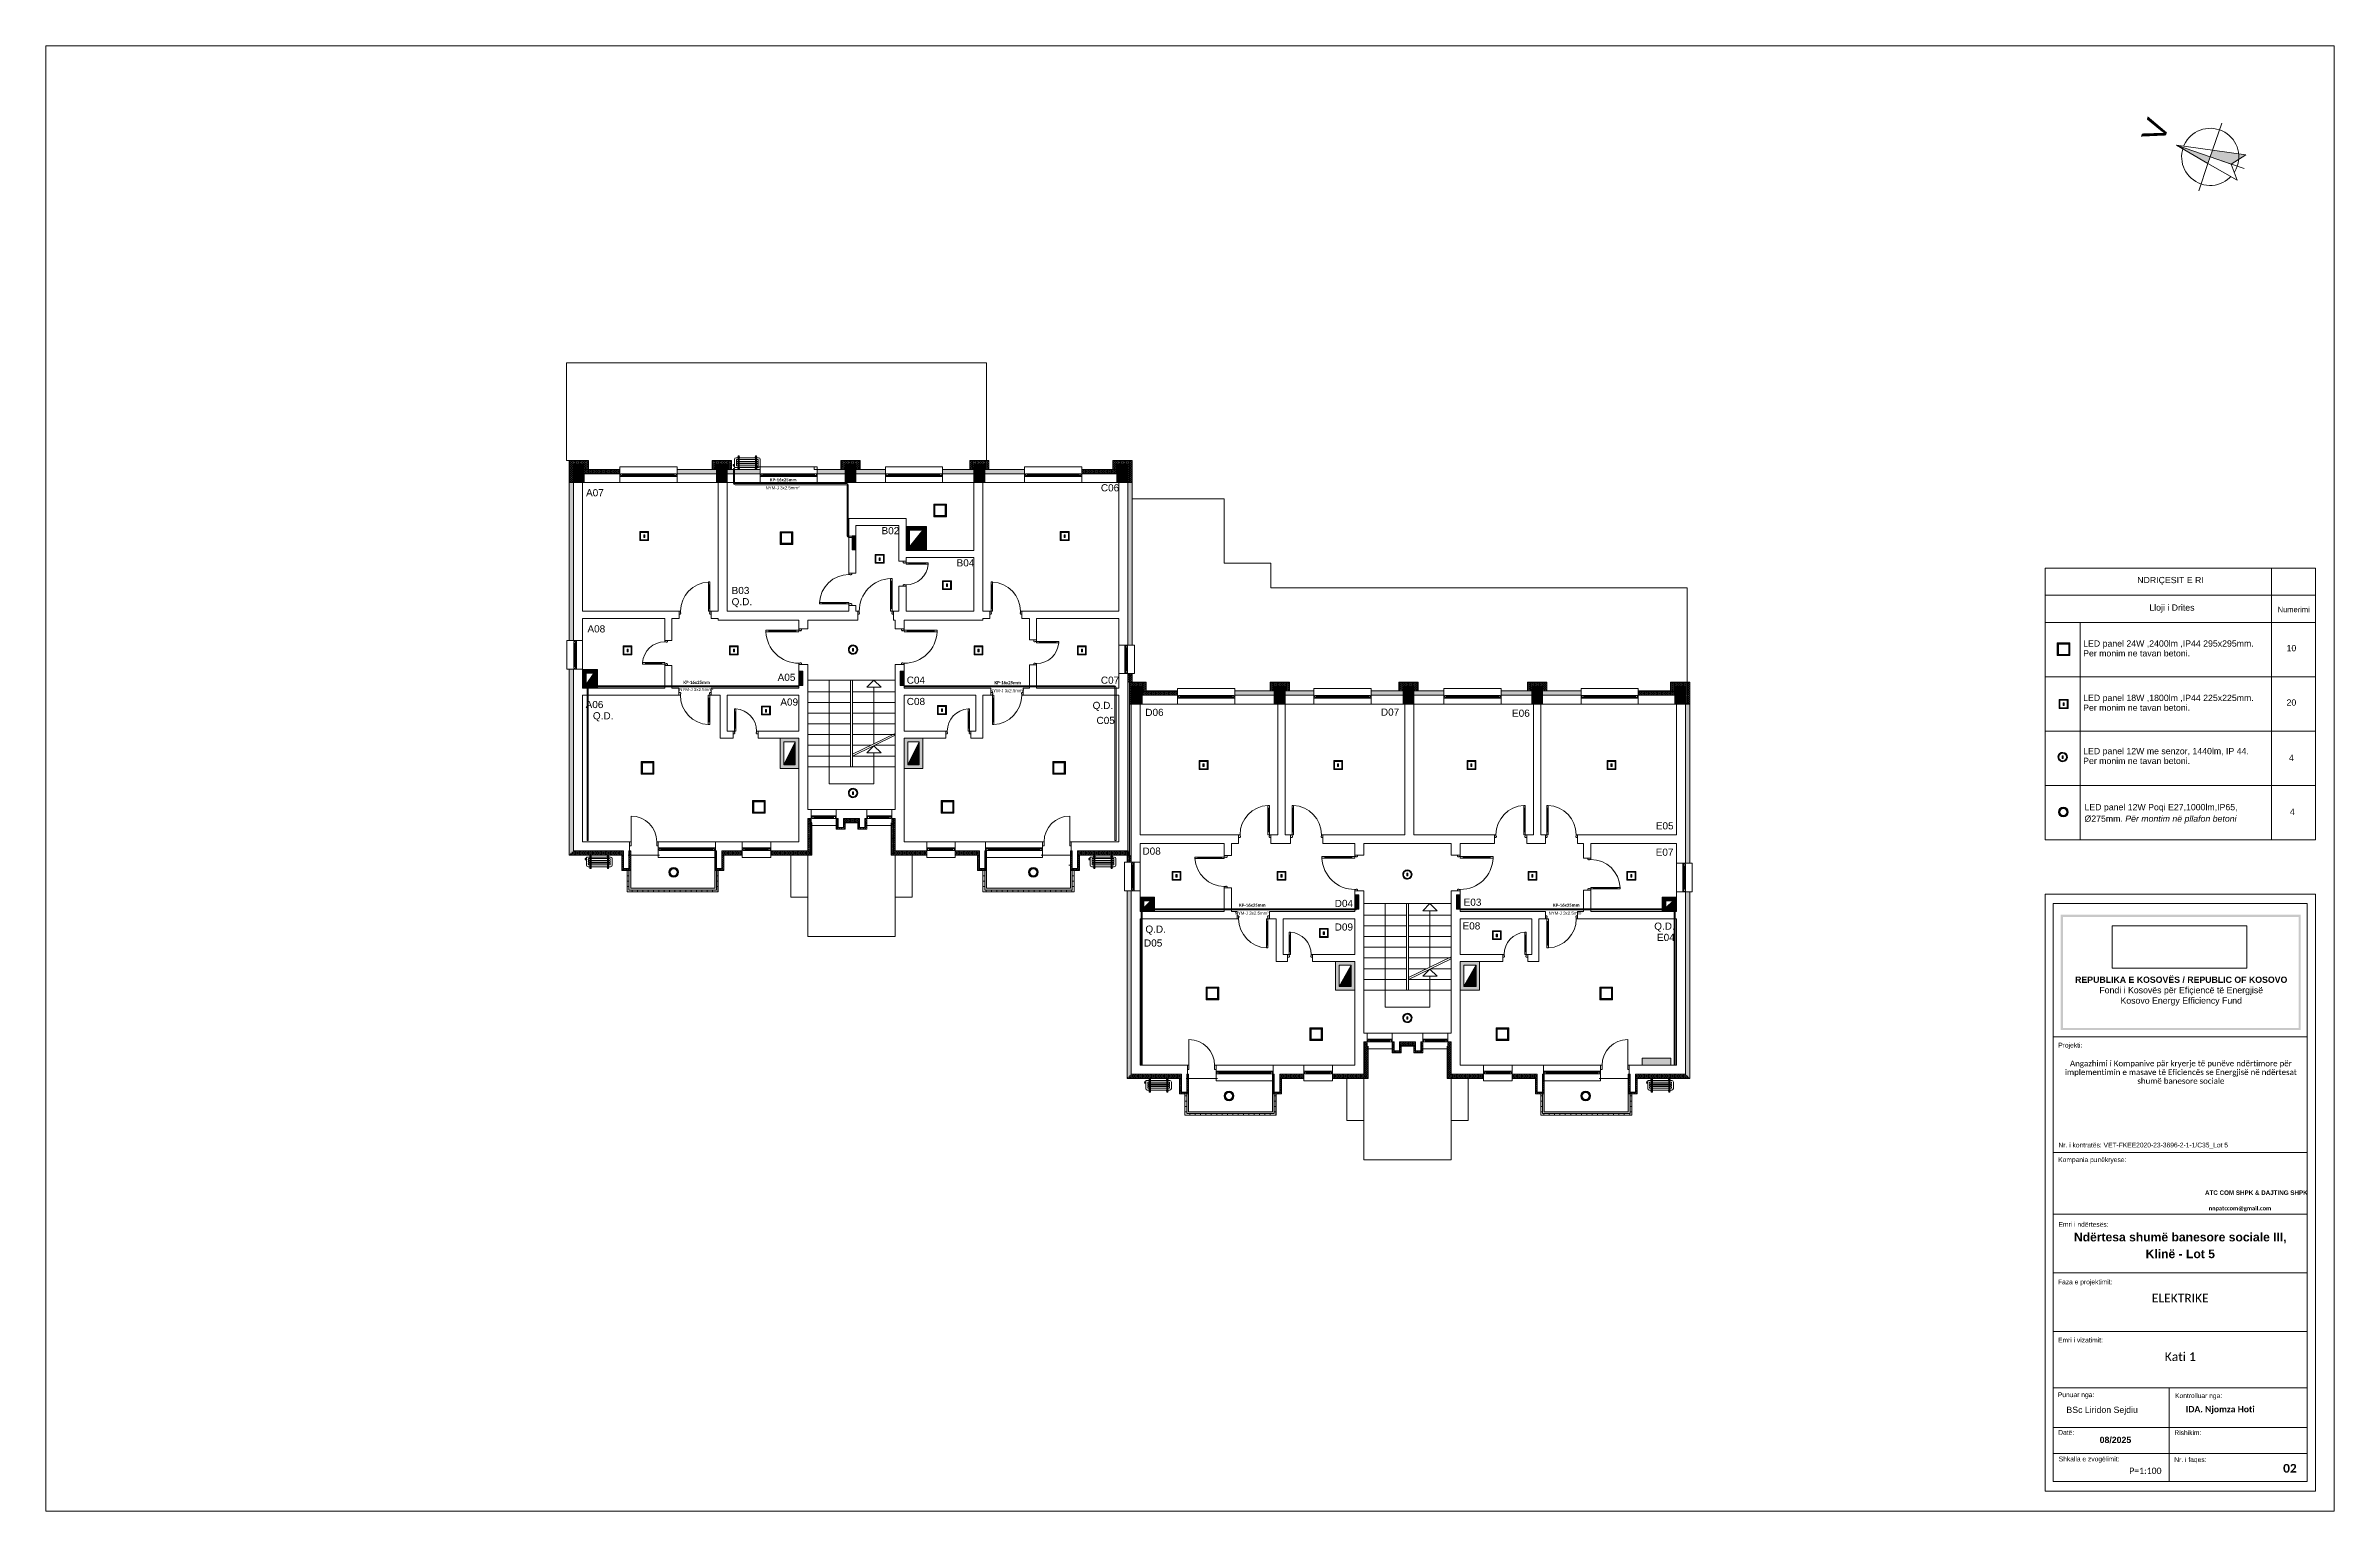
# Model space of a CAD drawing. Header units: millimetres. Extents: x 2791058 to 2855058, y -67651 to -26651.
import ezdxf
from ezdxf.enums import TextEntityAlignment as Align

# ---------------------------------------------------------------- set-up
doc = ezdxf.new("R2010")
doc.units = ezdxf.units.MM
doc.header["$MEASUREMENT"] = 0
doc.header["$XCLIPFRAME"] = 0
doc.linetypes.add('Wipeout_Contour', pattern=[1000, 0, -1000])
for name, color, linetype, lineweight in [('00 vija ne dukje 1_Pen_No__1', 7, 'Continuous', 0), ('00E-Ndriqimi elektrike_Pen_No__6', 5, 'Continuous', 0), ('00E-Ndriqimi elektrike_Pen_No__60', 230, 'Continuous', 0), ('0_muret e jashtme_Pen_No__19', 255, 'Continuous', 0), ('0_Pen_No__7', 7, 'Continuous', 0), ('0_Pen_No__80', 3, 'Continuous', 0), ('Annotation - Text_Pen_No__1', 7, 'Continuous', 0), ('Annotation - Text_Pen_No__82_Pen_No__7', 7, 'Continuous', 0), ('Dimensioning - General_Pen_No__41', 7, 'Continuous', 0), ('Exterior walls_Pen_No__6', 5, 'Continuous', 0), ('Exterior walls_Pen_No__60', 230, 'Continuous', 0), ('Interior - Furniture _Pen_No__1', 7, 'Continuous', 0), ('Shell - Roof_Pen_No__1', 7, 'Continuous', 0), ('Shell - Roof_Pen_No__21', 7, 'Continuous', 0), ('Structural - Bearing_Pen_No__1', 7, 'Continuous', 0), ('Structural - Bearing_Pen_No__19', 255, 'Continuous', 0), ('Structural - Bearing_Pen_No__6', 5, 'Continuous', 0), ('Structural - Bearing_Pen_No__82_Pen_No__80', 3, 'Continuous', 0)]:
    doc.layers.add(name, color=color, linetype=linetype, lineweight=lineweight)
for name, color, linetype, lineweight, true_color in [('00 vija ne dukje 1_Pen_No__250', 7, 'Continuous', 13, 0xe8e8e8), ('0_muret e jashtme_Pen_No__82', 7, 'Continuous', 0, 0xaaaaaa), ('ARCHICAD Doors_Pen_No__82', 7, 'Continuous', 0, 0xaaaaaa), ('ARCHICAD Windows_Pen_No__82', 7, 'Continuous', 0, 0xaaaaaa), ('Exterior walls_Pen_No__119_Pen_No__163', 7, 'Continuous', 0, 0xe8e8e8), ('Exterior walls_Pen_No__119_Pen_No__204', 7, 'Continuous', 0, 0xe8e8e8), ('Exterior walls_Pen_No__1_Pen_No__61', 7, 'Continuous', 0, 0x6a6a6a), ('Shell - Roof_Pen_No__61', 7, 'Continuous', 0, 0x6a6a6a), ('Shell - Roof_Pen_No__82', 7, 'Continuous', 0, 0xaaaaaa), ('Structural - Bearing_Pen_No__102', 7, 'Continuous', 0, 0xcccccc), ('Structural - Bearing_Pen_No__3', 7, 'Continuous', 0, 0xff6600), ('Structural - Bearing_Pen_No__82', 7, 'Continuous', 0, 0xaaaaaa), ('Structural - Bearing_Pen_No__86', 7, 'Continuous', 0, 0x5555ff), ('Text blocks_Pen_No__82', 7, 'Continuous', 0, 0xaaaaaa)]:
    doc.layers.add(name, color=color, linetype=linetype, lineweight=lineweight, true_color=true_color)
for name, color, linetype in [('0_muret e jashtme', 7, 'Continuous'), ('Drawing & Figure', 7, 'Continuous'), ('Exterior walls', 7, 'Continuous'), ('Interior - Furniture', 7, 'Continuous'), ('Shell - Roof', 7, 'Continuous')]:
    doc.layers.add(name, color=color, linetype=linetype)
doc.styles.add('GENERATED_STYLE_1', font='')
doc.styles.add('GENERATED_STYLE_2', font='')
doc.styles.add('GENERATED_STYLE_3', font='')
doc.styles.add('GENERATED_STYLE_4', font='')
doc.styles.add('GENERATED_STYLE_5', font='')
doc.styles.get('GENERATED_STYLE_1').set_extended_font_data('Arial')
doc.styles.get('GENERATED_STYLE_2').set_extended_font_data('Calibri')
doc.styles.get('GENERATED_STYLE_3').set_extended_font_data('Calibri', bold=True)
doc.styles.get('GENERATED_STYLE_4').set_extended_font_data('Arial', bold=True)
doc.styles.get('GENERATED_STYLE_5').set_extended_font_data('Arial', italic=True)
picture_1 = doc.add_image_def('image1.png', size_in_pixel=(354, 134))
pattern_1 = [(90, (2247653.822, -76424.967), (-34.6410162, 0), [20, -40]), (90, (2247636.502, -76394.967), (-34.6410162, 0), [20, -40]), (150, (2247653.822, -76404.967), (17.320508, 30), [20, -40]), (150, (2247619.18, -76404.967), (17.320508, 30), [20, -40]), (210, (2247653.822, -76424.967), (-17.320508, 30), [20, -40]), (210, (2247619.18, -76424.967), (-17.320508, 30), [20, -40])]
pattern_2 = [(0, (2247653.82, -76424.97), (0, 150), []), (90, (2247653.82, -76424.97), (-150, 0), [])]

msp = doc.modelspace()

# ---------------------------------------------------------------- texts
at = {"layer": '0_Pen_No__7', "color": 7, "linetype": 'Continuous', "lineweight": 0, "char_height": 175, "attachment_point": 1, "style": 'GENERATED_STYLE_1'}
for s, insert, line_spacing_factor in [('\\A1;{\\pql;\\fArial|b0|i0|c0|p34;\\P\\pql;\\fArial|b0|i0|c0|p34; \\fArial|b0|i0|c0|p34;NDRIÇESIT\\fArial|b0|i0|c0|p34; \\fArial|b0|i0|c0|p34;E RI}', (2849481, -41022), 1.677093), ('\\A1;{\\pql;\\fArial|b0|i0|c0|p34;LED\\fArial|b0|i0|c0|p34; \\fArial|b0|i0|c0|p34;panel\\fArial|b0|i0|c0|p34; \\fArial|b0|i0|c0|p34;24W ,2400lm ,IP44 295x295mm. \\P\\pql;\\fArial|b0|i0|c0|p34;Per monim ne tavan betoni.}', (2848036, -43287), 0.939941), ('\\A1;{\\pql;\\fArial|b0|i0|c0|p34;LED\\fArial|b0|i0|c0|p34; \\fArial|b0|i0|c0|p34;panel\\fArial|b0|i0|c0|p34; \\fArial|b0|i0|c0|p34;18W ,1800lm ,IP44 225x225mm. \\P\\pql;\\fArial|b0|i0|c0|p34;Per monim ne tavan betoni.}', (2848036, -44808), 0.939941), ('\\A1;{\\pql;\\fArial|b0|i0|c0|p34;LED panel 1\\fArial|b0|i0|c0|p34;2\\fArial|b0|i0|c0|p34;W \\fArial|b0|i0|c0|p34;me senzor, 1440lm, IP 44\\fArial|b0|i0|c0|p34;. \\P\\pql;\\fArial|b0|i0|c0|p34;Per monim ne tavan betoni.}', (2848036, -46297), 0.939941)]:
    msp.add_mtext(s, dxfattribs=dict(at, insert=insert, line_spacing_factor=line_spacing_factor))
at = {"layer": '0_Pen_No__7', "color": 7, "linetype": 'Continuous', "lineweight": 0, "style": 'GENERATED_STYLE_1'}
for s, insert, char_height, attachment_point in [('\\A1;{\\pql;\\fArial|b0|i0|c0|p34; Lloji i Drites}', (2849819, -42395), 175, 4), ('\\A1;{\\pqc;\\fArial|b0|i0|c0|p34;Numerimi}', (2853924, -42424), 150, 5), ('\\A1;{\\pqc;\\fArial|b0|i0|c0|p34;10}', (2853860, -43505), 175, 5), ('\\A1;{\\pqc;\\fArial|b0|i0|c0|p34;20}', (2853860, -45027), 175, 5), ('\\A1;{\\pqc;\\fArial|b0|i0|c0|p34;4}', (2853860, -46572), 175, 5), ('\\A1;{\\pqc;\\fArial|b0|i0|c0|p34;4}', (2853886, -48082), 175, 5)]:
    msp.add_mtext(s, dxfattribs=dict(at, insert=insert, char_height=char_height, attachment_point=attachment_point))
at = {"layer": '0_Pen_No__7', "color": 7, "linetype": 'Continuous', "lineweight": 0, "insert": (2848073, -47865), "char_height": 175, "width": 5075.35, "attachment_point": 1, "line_spacing_factor": 1.10204, "style": 'GENERATED_STYLE_1'}
msp.add_mtext('\\A1;{\\pql;\\fArial|b0|i0|c0|p34;LED panel 12W Poqi E27,1000lm,IP65,     Ø275mm.\\fArial|b0|i1|c0|p34; Për montim në pllafon betoni\\fArial|b0|i0|c0|p34; }', dxfattribs=at)
at = {"layer": 'Annotation - Text_Pen_No__1', "color": 7}
for s, style, p in [('IDA. Njomza Hoti', 'GENERATED_STYLE_3', (2850906, -64883)), ('08/2025', 'GENERATED_STYLE_4', (2848497, -65743))]:
    msp.add_text(s, height=175, dxfattribs=dict(at, style=style)).set_placement(p)
at = {"layer": 'Annotation - Text_Pen_No__1', "color": 7, "linetype": 'Continuous', "lineweight": 0, "attachment_point": 2}
for s, insert, char_height, style in [('\\A1;{\\pqc;\\fArial|b1|i0|c0|p34;REPUBLIKA E KOSOVËS / REPUBLIC OF KOSOVO\\P\\pqc;\\fArial|b0|i0|c0|p34;Fondi i Kosovës për Efiçiencë të Energjisë\\P\\pqc;\\fArial|b0|i0|c0|p34;Kosovo Energy Efficiency Fund\\P\\pqc;\\fArial|b1|i0|c0|p34;\\H1.042194x;}', (2850778, -52693), 175, 'GENERATED_STYLE_4'), ('\\A1;{\\pqc;\\fCalibri|b0|i0|c0|p34;ELEKTRIKE}', (2850752, -61568), 242.5, 'GENERATED_STYLE_2'), ('\\A1;{\\pqc;\\fCalibri|b0|i0|c0|p34;Kati 1}', (2850752, -63205), 242.5, 'GENERATED_STYLE_2'), ('\\A1;{\\pqc;\\fCalibri|b0|i0|c0|p34;P=1:100}', (2849776, -66431), 175, 'GENERATED_STYLE_2'), ('\\A1;{\\pqc;\\fCalibri|b1|i0|c0|p34; 0\\fCalibri|b1|i0|c0|p34;2}', (2853776, -66328), 242.5, 'GENERATED_STYLE_3')]:
    msp.add_mtext(s, dxfattribs=dict(at, insert=insert, char_height=char_height, style=style))
at = {"layer": 'Annotation - Text_Pen_No__1', "color": 7, "linetype": 'Continuous', "lineweight": 5, "insert": (2850769, -55042), "char_height": 160, "width": 6798, "attachment_point": 2, "line_spacing_factor": 0.919632, "style": 'GENERATED_STYLE_5'}
msp.add_mtext('\\A1;\\pxqc;{\\fCalibri Light|b0|i0|c0|p34;Angazhimi i Kompanive pär kryerje të punëve ndërtimore për implementimin e masave të Eficiencës se Energjisë në ndërtesat shumë banesore sociale}', dxfattribs=at)
at = {"layer": 'Annotation - Text_Pen_No__1', "color": 7, "linetype": 'Continuous', "lineweight": 5, "attachment_point": 2}
for s, insert, char_height, style in [('\\A1;\\pxqc;ATC COM SHPK & DAJTING SHPK ', (2852879, -58676), 125, 'GENERATED_STYLE_4'), ('\\A1;\\pxqc;BSc Liridon Sejdiu', (2848567, -64725), 175, 'GENERATED_STYLE_1')]:
    msp.add_mtext(s, dxfattribs=dict(at, insert=insert, char_height=char_height, style=style))
at = {"layer": 'Annotation - Text_Pen_No__1', "color": 7, "linetype": 'Continuous', "lineweight": 0, "insert": (2850752, -59859), "char_height": 242.5, "attachment_point": 2, "line_spacing_factor": 1.16153, "style": 'GENERATED_STYLE_4'}
msp.add_mtext('\\pxqc;\\A1;Ndërtesa shumë banesore sociale III, \\PKlinë - Lot 5', dxfattribs=at)
at = {"layer": 'Annotation - Text_Pen_No__82_Pen_No__7', "color": 7, "linetype": 'Continuous', "lineweight": 0, "char_height": 87.5, "attachment_point": 9}
for s, insert, style in [('\\A1;{\\pqr;\\fArial|b0|i0|c0|p34;NYM-J 3x2.5mm²}', (2812138, -39063), 'GENERATED_STYLE_1'), ('\\A1;{\\pqr;\\fCalibri|b1|i0|c0|p34;KP-16x25mm}', (2812052, -38839), 'GENERATED_STYLE_3'), ('\\A1;{\\pqr;\\fArial|b0|i0|c0|p34;NYM-J 3x2.5mm²}', (2809726, -44707), 'GENERATED_STYLE_1'), ('\\A1;{\\pqr;\\fCalibri|b1|i0|c0|p34;KP-16x25mm}', (2809629, -44506), 'GENERATED_STYLE_3'), ('\\A1;{\\pqr;\\fArial|b0|i0|c0|p34;NYM-J 3x2.5mm²}', (2818417, -44738), 'GENERATED_STYLE_1'), ('\\A1;{\\pqr;\\fCalibri|b1|i0|c0|p34;KP-16x25mm}', (2818331, -44514), 'GENERATED_STYLE_3'), ('\\A1;{\\pqr;\\fArial|b0|i0|c0|p34;NYM-J 3x2.5mm²}', (2825258, -50964), 'GENERATED_STYLE_1'), ('\\A1;{\\pqr;\\fCalibri|b1|i0|c0|p34;KP-16x25mm}', (2825172, -50740), 'GENERATED_STYLE_3'), ('\\A1;{\\pqr;\\fArial|b0|i0|c0|p34;NYM-J 3x2.5mm²}', (2834038, -50964), 'GENERATED_STYLE_1'), ('\\A1;{\\pqr;\\fCalibri|b1|i0|c0|p34;KP-16x25mm}', (2833953, -50740), 'GENERATED_STYLE_3')]:
    msp.add_mtext(s, dxfattribs=dict(at, insert=insert, style=style))
at = {"layer": 'Dimensioning - General_Pen_No__41', "color": 7, "linetype": 'Continuous', "lineweight": 0, "char_height": 133.38, "attachment_point": 7, "style": 'GENERATED_STYLE_1'}
for s, insert in [('\\A1;{\\pql;\\fArial|b0|i0|c0|p34;Projekti:}', (2847340, -54718)), ('\\A1;\\pxql;Nr. i kontratës: VET-FKEE2020-23-3696-2-1-1/C35_Lot 5', (2847344, -57511)), ('\\pxql;\\A1;Kompania punëkryese:', (2847339, -57923)), ('\\A1;{\\pql;\\fArial|b0|i0|c0|p34;Emri i ndërtesës:}', (2847348, -59695)), ('\\A1;{\\pql;\\fArial|b0|i0|c0|p34;Faza e projektimit:}', (2847333, -61342)), ('\\A1;{\\pql;\\fArial|b0|i0|c0|p34;Emri i vizatimit:}', (2847334, -62931)), ('\\A1;{\\pql;\\fArial|b0|i0|c0|p34;Punuar nga:}', (2847330, -64499)), ('\\A1;{\\pql;\\fArial|b0|i0|c0|p34;Kontrolluar nga:}', (2850607, -64525)), ('\\A1;{\\pql;\\fArial|b0|i0|c0|p34;Datë:}', (2847338, -65514)), ('\\A1;{\\pql;\\fArial|b0|i0|c0|p34;Rishikim:}', (2850586, -65522)), ('\\A1;{\\pql;\\fArial|b0|i0|c0|p34;Shkalla e zvogëlimit:}', (2847353, -66296)), ('\\A1;{\\pql;\\fArial|b0|i0|c0|p34;Nr. i faqes:}', (2850584, -66312))]:
    msp.add_mtext(s, dxfattribs=dict(at, insert=insert))
at = {"layer": 'Dimensioning - General_Pen_No__41', "color": 7, "linetype": 'Continuous', "lineweight": 5, "insert": (2851549, -59263), "char_height": 115, "attachment_point": 7, "line_spacing_factor": 0.922253, "style": 'GENERATED_STYLE_1'}
msp.add_mtext('\\A1;\\pxql,t6.4112,13.191,20.438,28.538;{\\fCalibri|b1|i0|c0|p34;nnpatccom@gmail.com}', dxfattribs=at)
at = {"layer": 'Text blocks_Pen_No__82', "color": 253, "linetype": 'Continuous', "lineweight": 0, "true_color": 0xaaaaaa, "char_height": 200, "attachment_point": 1, "style": 'GENERATED_STYLE_1'}
for s, insert in [('\\A1;{\\pql;\\fArial|b0|i0|c0|p34;C0\\fArial|b0|i0|c0|p34;6}', (2820565, -38918)), ('\\A1;{\\pql;\\fArial|b0|i0|c0|p34;A07}', (2806167, -39056)), ('\\A1;{\\pql;\\fArial|b0|i0|c0|p34;B0\\fArial|b0|i0|c0|p34;2}', (2814430, -40118)), ('\\A1;{\\pql;\\fArial|b0|i0|c0|p34;B0\\fArial|b0|i0|c0|p34;4}', (2816530, -41018)), ('\\A1;{\\pql;\\fArial|b0|i0|c0|p34;Q.D.}', (2810238, -42105)), ('\\A1;{\\pql;\\fArial|b0|i0|c0|p34;B0\\fArial|b0|i0|c0|p34;3}', (2810238, -41791)), ('\\A1;{\\pql;\\fArial|b0|i0|c0|p34;A0\\fArial|b0|i0|c0|p34;8}', (2806206, -42865)), ('\\A1;{\\pql;\\fArial|b0|i0|c0|p34;A0\\fArial|b0|i0|c0|p34;5}', (2811525, -44220)), ('\\A1;{\\pql;\\fArial|b0|i0|c0|p34;C0\\fArial|b0|i0|c0|p34;4}', (2815135, -44300)), ('\\A1;{\\pql;\\fArial|b0|i0|c0|p34;C0\\fArial|b0|i0|c0|p34;7}', (2820565, -44300)), ('\\A1;{\\pql;\\fArial|b0|i0|c0|p34;A0\\fArial|b0|i0|c0|p34;6}', (2806155, -44982)), ('\\A1;{\\pql;\\fArial|b0|i0|c0|p34;Q.D.}', (2806359, -45296)), ('\\A1;{\\pql;\\fArial|b0|i0|c0|p34;A0\\fArial|b0|i0|c0|p34;9}', (2811601, -44912)), ('\\A1;{\\pql;\\fArial|b0|i0|c0|p34;C0\\fArial|b0|i0|c0|p34;8}', (2815136, -44896)), ('\\A1;{\\pql;\\fArial|b0|i0|c0|p34;Q.D.}', (2820334, -45006)), ('\\A1;{\\pql;\\fArial|b0|i0|c0|p34;C0\\fArial|b0|i0|c0|p34;5}', (2820443, -45426)), ('\\A1;{\\pql;\\fArial|b0|i0|c0|p34;D0\\fArial|b0|i0|c0|p34;6}', (2821807, -45201)), ('\\A1;{\\pql;\\fArial|b0|i0|c0|p34;D0\\fArial|b0|i0|c0|p34;7}', (2828396, -45193)), ('\\A1;{\\pql;\\fArial|b0|i0|c0|p34;E0\\fArial|b0|i0|c0|p34;6}', (2832063, -45225)), ('\\A1;{\\pql;\\fArial|b0|i0|c0|p34;E0\\fArial|b0|i0|c0|p34;5}', (2836085, -48375)), ('\\A1;{\\pql;\\fArial|b0|i0|c0|p34;D0\\fArial|b0|i0|c0|p34;8}', (2821728, -49082)), ('\\A1;{\\pql;\\fArial|b0|i0|c0|p34;E0\\fArial|b0|i0|c0|p34;7}', (2836081, -49113)), ('\\A1;{\\pql;\\fArial|b0|i0|c0|p34;D0\\fArial|b0|i0|c0|p34;4}', (2827105, -50546)), ('\\A1;{\\pql;\\fArial|b0|i0|c0|p34;E0\\fArial|b0|i0|c0|p34;3}', (2830710, -50512)), ('\\A1;{\\pql;\\fArial|b0|i0|c0|p34;E0\\fArial|b0|i0|c0|p34;8}', (2830679, -51175)), ('\\A1;{\\pql;\\fArial|b0|i0|c0|p34;Q.D.}', (2836040, -51182)), ('\\A1;{\\pql;\\fArial|b0|i0|c0|p34;D0\\fArial|b0|i0|c0|p34;5}', (2821771, -51653)), ('\\A1;{\\pql;\\fArial|b0|i0|c0|p34;Q.D.}', (2821810, -51266)), ('\\A1;{\\pql;\\fArial|b0|i0|c0|p34;D0\\fArial|b0|i0|c0|p34;9}', (2827104, -51206)), ('\\A1;{\\pql;\\fArial|b0|i0|c0|p34;E0\\fArial|b0|i0|c0|p34;4}', (2836118, -51496))]:
    msp.add_mtext(s, dxfattribs=dict(at, insert=insert))
at = {"layer": 'Text blocks_Pen_No__82', "color": 253, "linetype": 'Continuous', "lineweight": 0, "true_color": 0xaaaaaa, "char_height": 75, "attachment_point": 1, "rotation": 90, "style": 'GENERATED_STYLE_1'}
for insert in [(2813620, -40668), (2812130, -44458), (2814970, -44458), (2827680, -50719), (2830520, -50719)]:
    msp.add_mtext('\\A1;{\\pql;\\fArial|b0|i0|c0|p34;KSH}', dxfattribs=dict(at, insert=insert))

# ---------------------------------------------------------------- blocks, each defined once
blk = doc.blocks.new('Window 22')
at = {"layer": 'ARCHICAD Windows_Pen_No__82', "color": 253, "linetype": 'Continuous', "lineweight": 0, "true_color": 0xaaaaaa}
for p, q in [((-400, 150), (-400, 220)), ((-400, 220), (400, 220)), ((-400, 150), (-400, 30)), ((-400, 30), (-400, 0)), ((-400, 0), (-375, 0)), ((-400, 0), (-400, -50)), ((-400, 0), (-400, -50)), ((-375, 25), (-325, 25)), ((-375, -25), (-375, 25)), ((-375, 0), (-375, -25)), ((-325, 25), (325, 25)), ((-325, 25), (-325, -25)), ((-325, 25), (325, 25)), ((-325, 0), (325, 0)), ((325, -25), (325, 25)), ((325, 25), (375, 25)), ((375, 25), (375, -25)), ((375, -25), (375, 0)), ((375, 0), (400, 0)), ((400, 220), (400, 150)), ((400, 150), (400, 30)), ((400, 30), (400, 0)), ((400, 0), (400, -50)), ((400, 0), (400, -50)), ((-350, -50), (-400, -50)), ((-400, -50), (-400, -220)), ((-400, -220), (400, -220)), ((-375, -25), (-350, -25)), ((-325, -25), (-375, -25)), ((-350, -25), (-350, -50)), ((350, -50), (-350, -50)), ((325, -25), (-325, -25)), ((375, -25), (325, -25)), ((350, -50), (350, -25)), ((350, -25), (375, -25)), ((400, -50), (350, -50)), ((400, -50), (400, -220))]:
    blk.add_line(p, q, dxfattribs=at)
blk = doc.blocks.new('Wall_1', base_point=(2806066, -38873))
at = {"layer": '0_muret e jashtme_Pen_No__82', "linetype": 'Continuous', "lineweight": 0, "true_color": 0xaaaaaa}
h = blk.add_hatch(dxfattribs=at)
h.set_pattern_fill('Styrofoam_SM_Insulation', color=253, style=0, pattern_type=2)
h.set_pattern_definition(pattern_1)
h.paths.add_polyline_path([(2805696, -38873), (2805696, -43289), (2805816, -43289), (2805816, -38873)])
h = blk.add_hatch(dxfattribs=at)
h.set_pattern_fill('Styrofoam_SM_Insulation', color=253, style=0, pattern_type=2)
h.set_pattern_definition(pattern_1)
h.paths.add_polyline_path([(2805696, -49293), (2805816, -49173), (2805816, -44089), (2805696, -44089)])
at = {"layer": '0_muret e jashtme_Pen_No__82', "color": 253, "linetype": 'Continuous', "lineweight": 0, "true_color": 0xaaaaaa}
for p, q in [((2805816, -38873), (2805816, -43289)), ((2805696, -43289), (2805816, -43289)), ((2805816, -43289), (2805846, -43289)), ((2805846, -43289), (2805896, -43289)), ((2805896, -43289), (2806066, -43289)), ((2805696, -44089), (2805816, -44089)), ((2805816, -44089), (2805816, -49173)), ((2805816, -44089), (2805846, -44089)), ((2805846, -44089), (2805896, -44089)), ((2805896, -44089), (2806066, -44089))]:
    blk.add_line(p, q, dxfattribs=at)
at = {"layer": '0_muret e jashtme_Pen_No__82', "color": 253, "linetype": 'Continuous', "lineweight": 0, "true_color": 0xaaaaaa, "flags": 128}
for points in [[(2805696, -38873), (2805696, -43289)], [(2806066, -38873), (2805696, -38873)], [(2806066, -42473), (2806066, -38873)], [(2806066, -43289), (2806066, -42673)], [(2805696, -44089), (2805696, -49293)], [(2806066, -44623), (2806066, -44089)], [(2806066, -48923), (2806066, -44823)]]:
    blk.add_lwpolyline(points, dxfattribs=at)
at = {"layer": 'ARCHICAD Windows_Pen_No__82', "color": 253, "linetype": 'Continuous', "lineweight": 0, "true_color": 0xaaaaaa, "zscale": 1000, "rotation": 90}
blk.add_blockref('Window 22', (2805846, -43689), dxfattribs=at)
blk = doc.blocks.new('Window 22_2')
at = {"layer": 'ARCHICAD Windows_Pen_No__82', "color": 253, "linetype": 'Continuous', "lineweight": 0, "true_color": 0xaaaaaa}
for p, q in [((-800, 150), (-800, 220)), ((-800, 220), (800, 220)), ((-800, 150), (-800, 30)), ((-800, 30), (-800, 0)), ((-800, 0), (-775, 0)), ((-800, 0), (-800, -50)), ((-800, 0), (-800, -50)), ((-775, 25), (-725, 25)), ((-775, -25), (-775, 25)), ((-775, 0), (-775, -25)), ((-725, 25), (725, 25)), ((-725, 25), (-725, -25)), ((-725, 25), (725, 25)), ((-725, 0), (725, 0)), ((725, -25), (725, 25)), ((725, 25), (775, 25)), ((775, 25), (775, -25)), ((775, -25), (775, 0)), ((775, 0), (800, 0)), ((800, 220), (800, 150)), ((800, 150), (800, 30)), ((800, 30), (800, 0)), ((800, 0), (800, -50)), ((800, 0), (800, -50)), ((-750, -50), (-800, -50)), ((-800, -50), (-800, -220)), ((-800, -220), (800, -220)), ((-775, -25), (-750, -25)), ((-725, -25), (-775, -25)), ((-750, -25), (-750, -50)), ((750, -50), (-750, -50)), ((725, -25), (-725, -25)), ((775, -25), (725, -25)), ((750, -50), (750, -25)), ((750, -25), (775, -25)), ((800, -50), (750, -50)), ((800, -50), (800, -220))]:
    blk.add_line(p, q, dxfattribs=at)
blk = doc.blocks.new('Wall_2', base_point=(2806116, -38873))
at = {"layer": '0_muret e jashtme_Pen_No__82', "linetype": 'Continuous', "lineweight": 0, "true_color": 0xaaaaaa}
h = blk.add_hatch(dxfattribs=at)
h.set_pattern_fill('Styrofoam_SM_Insulation', color=253, style=0, pattern_type=2)
h.set_pattern_definition(pattern_1)
h.paths.add_polyline_path([(2806116, -38503), (2806116, -38623), (2807111, -38623), (2807111, -38503)])
h = blk.add_hatch(dxfattribs=at)
h.set_pattern_fill('Styrofoam_SM_Insulation', color=253, style=0, pattern_type=2)
h.set_pattern_definition(pattern_1)
h.paths.add_polyline_path([(2808711, -38623), (2811035, -38623), (2811035, -38503), (2808711, -38503)])
h = blk.add_hatch(dxfattribs=at)
h.set_pattern_fill('Styrofoam_SM_Insulation', color=253, style=0, pattern_type=2)
h.set_pattern_definition(pattern_1)
h.paths.add_polyline_path([(2814538, -38503), (2812635, -38503), (2812635, -38623), (2814538, -38623)])
h = blk.add_hatch(dxfattribs=at)
h.set_pattern_fill('Styrofoam_SM_Insulation', color=253, style=0, pattern_type=2)
h.set_pattern_definition(pattern_1)
h.paths.add_polyline_path([(2818431, -38503), (2816138, -38503), (2816138, -38623), (2818431, -38623)])
h = blk.add_hatch(dxfattribs=at)
h.set_pattern_fill('Styrofoam_SM_Insulation', color=253, style=0, pattern_type=2)
h.set_pattern_definition(pattern_1)
h.paths.add_polyline_path([(2820031, -38623), (2821366, -38623), (2821366, -38503), (2820031, -38503)])
at = {"layer": '0_muret e jashtme_Pen_No__82', "color": 253, "linetype": 'Continuous', "lineweight": 0, "true_color": 0xaaaaaa}
for p, q in [((2807111, -38623), (2806116, -38623)), ((2807111, -38503), (2807111, -38623)), ((2807111, -38623), (2807111, -38653)), ((2807111, -38653), (2807111, -38703)), ((2807111, -38703), (2807111, -38873)), ((2808711, -38503), (2808711, -38623)), ((2811035, -38623), (2808711, -38623)), ((2808711, -38623), (2808711, -38653)), ((2808711, -38653), (2808711, -38703)), ((2808711, -38703), (2808711, -38873)), ((2811035, -38503), (2811035, -38623)), ((2811035, -38623), (2811035, -38653)), ((2811035, -38653), (2811035, -38703)), ((2811035, -38703), (2811035, -38873)), ((2812635, -38503), (2812635, -38623)), ((2814538, -38623), (2812635, -38623)), ((2812635, -38623), (2812635, -38653)), ((2812635, -38653), (2812635, -38703)), ((2812635, -38703), (2812635, -38873)), ((2814538, -38503), (2814538, -38623)), ((2814538, -38623), (2814538, -38653)), ((2814538, -38653), (2814538, -38703)), ((2814538, -38703), (2814538, -38873)), ((2816138, -38503), (2816138, -38623)), ((2818431, -38623), (2816138, -38623)), ((2816138, -38623), (2816138, -38653)), ((2816138, -38653), (2816138, -38703)), ((2816138, -38703), (2816138, -38873)), ((2818431, -38503), (2818431, -38623)), ((2818431, -38623), (2818431, -38653)), ((2818431, -38653), (2818431, -38703)), ((2818431, -38703), (2818431, -38873)), ((2820031, -38503), (2820031, -38623)), ((2821366, -38623), (2820031, -38623)), ((2820031, -38623), (2820031, -38653)), ((2820031, -38653), (2820031, -38703)), ((2820031, -38703), (2820031, -38873))]:
    blk.add_line(p, q, dxfattribs=at)
at = {"layer": '0_muret e jashtme_Pen_No__82', "color": 253, "linetype": 'Continuous', "lineweight": 0, "true_color": 0xaaaaaa, "flags": 128}
for points in [[(2807111, -38503), (2806116, -38503)], [(2806116, -38503), (2806116, -38873)], [(2806116, -38873), (2807111, -38873)], [(2811035, -38503), (2808711, -38503)], [(2808711, -38873), (2809866, -38873)], [(2810116, -38873), (2811035, -38873)], [(2814538, -38503), (2812635, -38503)], [(2812635, -38873), (2814538, -38873)], [(2818431, -38503), (2816138, -38503)], [(2816138, -38873), (2817016, -38873)], [(2817266, -38873), (2818431, -38873)], [(2821366, -38503), (2820031, -38503)], [(2820031, -38873), (2821066, -38873)], [(2821316, -38873), (2821366, -38873)], [(2821366, -38873), (2821366, -38503)]]:
    blk.add_lwpolyline(points, dxfattribs=at)
at = {"layer": 'ARCHICAD Windows_Pen_No__82', "color": 253, "linetype": 'Continuous', "lineweight": 0, "true_color": 0xaaaaaa, "xscale": -1, "zscale": 1000}
for p in [(2807911, -38653), (2811835, -38653), (2815338, -38653), (2819231, -38653)]:
    blk.add_blockref('Window 22_2', p, dxfattribs=at)
blk = doc.blocks.new('Door 22')
at = {"layer": 'ARCHICAD Doors_Pen_No__82', "color": 253, "linetype": 'Continuous', "lineweight": 0, "true_color": 0xaaaaaa}
for p, q in [((360, 0), (360, 720)), ((-400, 0), (-437, 0)), ((-400, 0), (-437, 0)), ((-360, 0), (-400, 0)), ((-400, 0), (-400, -115)), ((-400, 0), (-400, -115)), ((-400, 0), (-400, -115)), ((-360, -115), (-360, 0)), ((400, 0), (360, 0)), ((360, 0), (360, -115)), ((400, -115), (400, 0)), ((400, 0), (400, -115)), ((400, 0), (400, -115)), ((400, 0), (437, 0)), ((400, 0), (437, 0)), ((-400, -370), (-437, -370)), ((-400, -370), (-437, -370)), ((-400, -115), (-360, -115)), ((-400, -115), (-400, -250)), ((-400, -115), (-400, -250)), ((-400, -250), (-400, -370)), ((-400, -250), (-400, -370)), ((360, -115), (400, -115)), ((400, -115), (400, -250)), ((400, -115), (400, -250)), ((400, -250), (400, -370)), ((400, -250), (400, -370)), ((400, -370), (437, -370)), ((400, -370), (437, -370))]:
    blk.add_line(p, q, dxfattribs=at)
blk.add_arc((360, 0), 720, 90, 180, dxfattribs=at)
blk = doc.blocks.new('Wall_3', base_point=(2806066, -48923))
at = {"layer": '0_muret e jashtme_Pen_No__82', "linetype": 'Continuous', "lineweight": 0, "true_color": 0xaaaaaa}
h = blk.add_hatch(dxfattribs=at)
h.set_pattern_fill('Styrofoam_SM_Insulation', color=253, style=0, pattern_type=2)
h.set_pattern_definition(pattern_1)
h.paths.add_polyline_path([(2807216, -49173), (2805816, -49173), (2805696, -49293), (2807216, -49293)])
h = blk.add_hatch(dxfattribs=at)
h.set_pattern_fill('Styrofoam_SM_Insulation', color=253, style=0, pattern_type=2)
h.set_pattern_definition(pattern_1)
h.paths.add_polyline_path([(2807366, -49173), (2807366, -49293), (2807386, -49293), (2807386, -49173)])
h = blk.add_hatch(dxfattribs=at)
h.set_pattern_fill('Styrofoam_SM_Insulation', color=253, style=0, pattern_type=2)
h.set_pattern_definition(pattern_1)
h.paths.add_polyline_path([(2809786, -49173), (2809786, -49293), (2809816, -49293), (2809816, -49173)])
h = blk.add_hatch(dxfattribs=at)
h.set_pattern_fill('Styrofoam_SM_Insulation', color=253, style=0, pattern_type=2)
h.set_pattern_definition(pattern_1)
h.paths.add_polyline_path([(2810537, -49173), (2809966, -49173), (2809966, -49293), (2810537, -49293)])
h = blk.add_hatch(dxfattribs=at)
h.set_pattern_fill('Styrofoam_SM_Insulation', color=253, style=0, pattern_type=2)
h.set_pattern_definition(pattern_1)
h.paths.add_polyline_path([(2812366, -49173), (2811337, -49173), (2811337, -49293), (2812486, -49293)])
at = {"layer": '0_muret e jashtme_Pen_No__82', "color": 253, "linetype": 'Continuous', "lineweight": 0, "true_color": 0xaaaaaa}
for p, q in [((2805816, -49173), (2807216, -49173)), ((2807216, -49173), (2807216, -49293)), ((2807386, -48923), (2807349, -48923)), ((2807366, -49293), (2807366, -49173)), ((2807366, -49173), (2807386, -49173)), ((2807386, -48923), (2807386, -49038)), ((2807386, -49038), (2807386, -49173)), ((2807386, -49173), (2807386, -49293)), ((2809786, -49093), (2809786, -48923)), ((2809786, -49143), (2809786, -49093)), ((2809786, -49173), (2809786, -49143)), ((2809786, -49173), (2809816, -49173)), ((2809786, -49293), (2809786, -49173)), ((2809816, -49173), (2809816, -49293)), ((2809966, -49293), (2809966, -49173)), ((2809966, -49173), (2810537, -49173)), ((2810537, -49093), (2810537, -48923)), ((2810537, -49143), (2810537, -49093)), ((2810537, -49173), (2810537, -49143)), ((2810537, -49293), (2810537, -49173)), ((2811337, -49093), (2811337, -48923)), ((2811337, -49143), (2811337, -49093)), ((2811337, -49173), (2811337, -49143)), ((2811337, -49173), (2812366, -49173)), ((2811337, -49293), (2811337, -49173)), ((2807386, -49293), (2807349, -49293))]:
    blk.add_line(p, q, dxfattribs=at)
at = {"layer": '0_muret e jashtme_Pen_No__82', "color": 253, "linetype": 'Continuous', "lineweight": 0, "true_color": 0xaaaaaa, "flags": 128}
for points in [[(2807386, -48923), (2806066, -48923)], [(2810537, -48923), (2809786, -48923)], [(2812116, -48923), (2811337, -48923)], [(2805696, -49293), (2807216, -49293)], [(2807366, -49293), (2807386, -49293)], [(2809786, -49293), (2809816, -49293)], [(2809966, -49293), (2810537, -49293)], [(2811337, -49293), (2812486, -49293)]]:
    blk.add_lwpolyline(points, dxfattribs=at)
at = {"layer": 'ARCHICAD Doors_Pen_No__82', "color": 253, "linetype": 'Continuous', "lineweight": 0, "true_color": 0xaaaaaa, "xscale": -1, "zscale": 1000}
blk.add_blockref('Door 22', (2807786, -48923), dxfattribs=at)
at = {"layer": 'ARCHICAD Windows_Pen_No__82', "color": 253, "linetype": 'Continuous', "lineweight": 0, "true_color": 0xaaaaaa, "xscale": -1, "zscale": 1000, "rotation": 180}
blk.add_blockref('Window 22_2', (2808986, -49143), dxfattribs=at)
at = {"layer": 'ARCHICAD Windows_Pen_No__82', "color": 253, "linetype": 'Continuous', "lineweight": 0, "true_color": 0xaaaaaa, "zscale": 1000, "rotation": 180}
blk.add_blockref('Window 22', (2810937, -49143), dxfattribs=at)
blk = doc.blocks.new('Wall_4', base_point=(2821716, -45073))
at = {"layer": '0_muret e jashtme_Pen_No__82', "linetype": 'Continuous', "lineweight": 0, "true_color": 0xaaaaaa}
h = blk.add_hatch(dxfattribs=at)
h.set_pattern_fill('Styrofoam_SM_Insulation', color=253, style=0, pattern_type=2)
h.set_pattern_definition(pattern_1)
h.paths.add_polyline_path([(2821716, -44823), (2822710, -44823), (2822710, -44703), (2821716, -44703)])
h = blk.add_hatch(dxfattribs=at)
h.set_pattern_fill('Styrofoam_SM_Insulation', color=253, style=0, pattern_type=2)
h.set_pattern_definition(pattern_1)
h.paths.add_polyline_path([(2826523, -44703), (2824310, -44703), (2824310, -44823), (2826523, -44823)])
h = blk.add_hatch(dxfattribs=at)
h.set_pattern_fill('Styrofoam_SM_Insulation', color=253, style=0, pattern_type=2)
h.set_pattern_definition(pattern_1)
h.paths.add_polyline_path([(2828123, -44823), (2830156, -44823), (2830156, -44703), (2828123, -44703)])
h = blk.add_hatch(dxfattribs=at)
h.set_pattern_fill('Styrofoam_SM_Insulation', color=253, style=0, pattern_type=2)
h.set_pattern_definition(pattern_1)
h.paths.add_polyline_path([(2833993, -44703), (2831756, -44703), (2831756, -44823), (2833993, -44823)])
h = blk.add_hatch(dxfattribs=at)
h.set_pattern_fill('Styrofoam_SM_Insulation', color=253, style=0, pattern_type=2)
h.set_pattern_definition(pattern_1)
h.paths.add_polyline_path([(2835593, -44823), (2836616, -44823), (2836616, -44703), (2835593, -44703)])
at = {"layer": '0_muret e jashtme_Pen_No__82', "color": 253, "linetype": 'Continuous', "lineweight": 0, "true_color": 0xaaaaaa}
for p, q in [((2822710, -44703), (2822710, -44823)), ((2824310, -44703), (2824310, -44823)), ((2826523, -44703), (2826523, -44823)), ((2828123, -44703), (2828123, -44823)), ((2830156, -44703), (2830156, -44823)), ((2831756, -44703), (2831756, -44823)), ((2833993, -44703), (2833993, -44823)), ((2835593, -44703), (2835593, -44823)), ((2822710, -44823), (2821716, -44823)), ((2822710, -44823), (2822710, -44853)), ((2822710, -44853), (2822710, -44903)), ((2822710, -44903), (2822710, -45073)), ((2826523, -44823), (2824310, -44823)), ((2824310, -44823), (2824310, -44853)), ((2824310, -44853), (2824310, -44903)), ((2824310, -44903), (2824310, -45073)), ((2826523, -44823), (2826523, -44853)), ((2826523, -44853), (2826523, -44903)), ((2826523, -44903), (2826523, -45073)), ((2830156, -44823), (2828123, -44823)), ((2828123, -44823), (2828123, -44853)), ((2828123, -44853), (2828123, -44903)), ((2828123, -44903), (2828123, -45073)), ((2830156, -44823), (2830156, -44853)), ((2830156, -44853), (2830156, -44903)), ((2830156, -44903), (2830156, -45073)), ((2833993, -44823), (2831756, -44823)), ((2831756, -44823), (2831756, -44853)), ((2831756, -44853), (2831756, -44903)), ((2831756, -44903), (2831756, -45073)), ((2833993, -44823), (2833993, -44853)), ((2833993, -44853), (2833993, -44903)), ((2833993, -44903), (2833993, -45073)), ((2836616, -44823), (2835593, -44823)), ((2835593, -44823), (2835593, -44853)), ((2835593, -44853), (2835593, -44903)), ((2835593, -44903), (2835593, -45073))]:
    blk.add_line(p, q, dxfattribs=at)
at = {"layer": '0_muret e jashtme_Pen_No__82', "color": 253, "linetype": 'Continuous', "lineweight": 0, "true_color": 0xaaaaaa, "flags": 128}
for points in [[(2822710, -44703), (2821716, -44703)], [(2821716, -44703), (2821716, -45073)], [(2826523, -44703), (2824310, -44703)], [(2830156, -44703), (2828123, -44703)], [(2833993, -44703), (2831756, -44703)], [(2836616, -44703), (2835593, -44703)], [(2836616, -45073), (2836616, -44703)], [(2821716, -45073), (2822710, -45073)], [(2824310, -45073), (2825516, -45073)], [(2825716, -45073), (2826523, -45073)], [(2828123, -45073), (2829066, -45073)], [(2829316, -45073), (2830156, -45073)], [(2831756, -45073), (2832666, -45073)], [(2832866, -45073), (2833993, -45073)], [(2835593, -45073), (2836616, -45073)]]:
    blk.add_lwpolyline(points, dxfattribs=at)
at = {"layer": 'ARCHICAD Windows_Pen_No__82', "color": 253, "linetype": 'Continuous', "lineweight": 0, "true_color": 0xaaaaaa, "xscale": -1, "zscale": 1000}
for p in [(2823510, -44853), (2830956, -44853), (2834793, -44853)]:
    blk.add_blockref('Window 22_2', p, dxfattribs=at)
at = {"layer": 'ARCHICAD Windows_Pen_No__82', "color": 253, "linetype": 'Continuous', "lineweight": 0, "true_color": 0xaaaaaa, "zscale": 1000}
blk.add_blockref('Window 22_2', (2827323, -44853), dxfattribs=at)
blk = doc.blocks.new('Wall_5', base_point=(2821666, -45073))
at = {"layer": '0_muret e jashtme_Pen_No__82', "linetype": 'Continuous', "lineweight": 0, "true_color": 0xaaaaaa}
h = blk.add_hatch(dxfattribs=at)
h.set_pattern_fill('Styrofoam_SM_Insulation', color=253, style=0, pattern_type=2)
h.set_pattern_definition(pattern_1)
h.paths.add_polyline_path([(2821366, -45073), (2821366, -49293), (2821416, -49293), (2821416, -45073)])
at = {"layer": '0_muret e jashtme_Pen_No__82', "color": 253, "linetype": 'Continuous', "lineweight": 0, "true_color": 0xaaaaaa}
blk.add_line((2821416, -45073), (2821416, -49293), dxfattribs=at)
at = {"layer": '0_muret e jashtme_Pen_No__82', "color": 253, "linetype": 'Continuous', "lineweight": 0, "true_color": 0xaaaaaa, "flags": 128}
for points in [[(2821366, -45073), (2821366, -49293)], [(2821666, -45073), (2821366, -45073)], [(2821666, -48723), (2821666, -45073)], [(2821666, -49293), (2821666, -48973)]]:
    blk.add_lwpolyline(points, dxfattribs=at)
blk = doc.blocks.new('Wall_6', base_point=(2836666, -45073))
at = {"layer": '0_muret e jashtme_Pen_No__82', "linetype": 'Continuous', "lineweight": 0, "true_color": 0xaaaaaa}
h = blk.add_hatch(dxfattribs=at)
h.set_pattern_fill('Styrofoam_SM_Insulation', color=253, style=0, pattern_type=2)
h.set_pattern_definition(pattern_1)
h.paths.add_polyline_path([(2836916, -45073), (2836916, -49524), (2837036, -49524), (2837036, -45073)])
h = blk.add_hatch(dxfattribs=at)
h.set_pattern_fill('Styrofoam_SM_Insulation', color=253, style=0, pattern_type=2)
h.set_pattern_definition(pattern_1)
h.paths.add_polyline_path([(2837036, -50324), (2836916, -50324), (2836916, -55423), (2837036, -55543)])
at = {"layer": '0_muret e jashtme_Pen_No__82', "color": 253, "linetype": 'Continuous', "lineweight": 0, "true_color": 0xaaaaaa}
for p, q in [((2836916, -49524), (2836916, -45073)), ((2836836, -49524), (2836666, -49524)), ((2836886, -49524), (2836836, -49524)), ((2836916, -49524), (2836886, -49524)), ((2837036, -49524), (2836916, -49524)), ((2836836, -50324), (2836666, -50324)), ((2836886, -50324), (2836836, -50324)), ((2836916, -50324), (2836886, -50324)), ((2836916, -55423), (2836916, -50324)), ((2837036, -50324), (2836916, -50324))]:
    blk.add_line(p, q, dxfattribs=at)
at = {"layer": '0_muret e jashtme_Pen_No__82', "color": 253, "linetype": 'Continuous', "lineweight": 0, "true_color": 0xaaaaaa, "flags": 128}
for points in [[(2836666, -45073), (2836666, -48723)], [(2837036, -45073), (2836666, -45073)], [(2837036, -49524), (2837036, -45073)], [(2836666, -48973), (2836666, -49524)], [(2836666, -50324), (2836666, -50873)], [(2837036, -55543), (2837036, -50324)], [(2836666, -51073), (2836666, -55173)]]:
    blk.add_lwpolyline(points, dxfattribs=at)
at = {"layer": 'ARCHICAD Windows_Pen_No__82', "color": 253, "linetype": 'Continuous', "lineweight": 0, "true_color": 0xaaaaaa, "xscale": -1, "zscale": 1000, "rotation": 269.9999999521411}
blk.add_blockref('Window 22', (2836886, -49924), dxfattribs=at)
blk = doc.blocks.new('Wall_7', base_point=(2836666, -55173))
at = {"layer": '0_muret e jashtme_Pen_No__82', "linetype": 'Continuous', "lineweight": 0, "true_color": 0xaaaaaa}
h = blk.add_hatch(dxfattribs=at)
h.set_pattern_fill('Styrofoam_SM_Insulation', color=253, style=0, pattern_type=2)
h.set_pattern_definition(pattern_1)
h.paths.add_polyline_path([(2830366, -55423), (2830246, -55543), (2831266, -55543), (2831266, -55423)])
h = blk.add_hatch(dxfattribs=at)
h.set_pattern_fill('Styrofoam_SM_Insulation', color=253, style=0, pattern_type=2)
h.set_pattern_definition(pattern_1)
h.paths.add_polyline_path([(2832066, -55423), (2832066, -55543), (2832766, -55543), (2832766, -55423)])
h = blk.add_hatch(dxfattribs=at)
h.set_pattern_fill('Styrofoam_SM_Insulation', color=253, style=0, pattern_type=2)
h.set_pattern_definition(pattern_1)
h.paths.add_polyline_path([(2832916, -55423), (2832916, -55543), (2832941, -55543), (2832941, -55423)])
h = blk.add_hatch(dxfattribs=at)
h.set_pattern_fill('Styrofoam_SM_Insulation', color=253, style=0, pattern_type=2)
h.set_pattern_definition(pattern_1)
h.paths.add_polyline_path([(2835341, -55543), (2835366, -55543), (2835366, -55423), (2835341, -55423)])
h = blk.add_hatch(dxfattribs=at)
h.set_pattern_fill('Styrofoam_SM_Insulation', color=253, style=0, pattern_type=2)
h.set_pattern_definition(pattern_1)
h.paths.add_polyline_path([(2835516, -55543), (2837036, -55543), (2836916, -55423), (2835516, -55423)])
at = {"layer": '0_muret e jashtme_Pen_No__82', "color": 253, "linetype": 'Continuous', "lineweight": 0, "true_color": 0xaaaaaa}
for p, q in [((2830366, -55423), (2831266, -55423)), ((2831266, -55343), (2831266, -55173)), ((2831266, -55393), (2831266, -55343)), ((2831266, -55423), (2831266, -55393)), ((2831266, -55543), (2831266, -55423)), ((2832066, -55343), (2832066, -55173)), ((2832066, -55393), (2832066, -55343)), ((2832066, -55423), (2832066, -55393)), ((2832066, -55423), (2832766, -55423)), ((2832066, -55543), (2832066, -55423)), ((2832766, -55423), (2832766, -55543)), ((2832916, -55543), (2832916, -55423)), ((2832916, -55423), (2832941, -55423)), ((2832941, -55343), (2832941, -55173)), ((2832941, -55393), (2832941, -55343)), ((2832941, -55423), (2832941, -55393)), ((2832941, -55543), (2832941, -55423)), ((2835341, -55173), (2835378, -55173)), ((2835341, -55173), (2835341, -55288)), ((2835341, -55288), (2835341, -55423)), ((2835341, -55423), (2835366, -55423)), ((2835341, -55423), (2835341, -55543)), ((2835341, -55543), (2835378, -55543)), ((2835366, -55423), (2835366, -55543)), ((2835516, -55543), (2835516, -55423)), ((2835516, -55423), (2836916, -55423))]:
    blk.add_line(p, q, dxfattribs=at)
at = {"layer": '0_muret e jashtme_Pen_No__82', "color": 253, "linetype": 'Continuous', "lineweight": 0, "true_color": 0xaaaaaa, "flags": 128}
for points in [[(2830246, -55543), (2831266, -55543)], [(2831266, -55173), (2830616, -55173)], [(2832941, -55173), (2832066, -55173)], [(2832066, -55543), (2832766, -55543)], [(2832916, -55543), (2832941, -55543)], [(2836666, -55173), (2835341, -55173)], [(2835341, -55543), (2835366, -55543)], [(2835516, -55543), (2837036, -55543)]]:
    blk.add_lwpolyline(points, dxfattribs=at)
at = {"layer": 'ARCHICAD Doors_Pen_No__82', "color": 253, "linetype": 'Continuous', "lineweight": 0, "true_color": 0xaaaaaa, "zscale": 1000}
blk.add_blockref('Door 22', (2834941, -55173), dxfattribs=at)
at = {"layer": 'ARCHICAD Windows_Pen_No__82', "color": 253, "linetype": 'Continuous', "lineweight": 0, "true_color": 0xaaaaaa, "zscale": 1000, "rotation": 180}
for name, p in [('Window 22', (2831666, -55393)), ('Window 22_2', (2833741, -55393))]:
    blk.add_blockref(name, p, dxfattribs=at)
blk = doc.blocks.new('Wall_8', base_point=(2821066, -38873))
at = {"layer": '0_muret e jashtme_Pen_No__82', "linetype": 'Continuous', "lineweight": 0, "true_color": 0xaaaaaa}
h = blk.add_hatch(dxfattribs=at)
h.set_pattern_fill('Styrofoam_SM_Insulation', color=253, style=0, pattern_type=2)
h.set_pattern_definition(pattern_1)
h.paths.add_polyline_path([(2821316, -38873), (2821316, -43417), (2821436, -43417), (2821436, -38873)])
h = blk.add_hatch(dxfattribs=at)
h.set_pattern_fill('Styrofoam_SM_Insulation', color=253, style=0, pattern_type=2)
h.set_pattern_definition(pattern_1)
h.paths.add_polyline_path([(2821436, -44217), (2821316, -44217), (2821316, -44453), (2821436, -44453)])
at = {"layer": '0_muret e jashtme_Pen_No__82', "color": 253, "linetype": 'Continuous', "lineweight": 0, "true_color": 0xaaaaaa}
for p, q in [((2821316, -43417), (2821316, -38873)), ((2821236, -43417), (2821066, -43417)), ((2821286, -43417), (2821236, -43417)), ((2821316, -43417), (2821286, -43417)), ((2821436, -43417), (2821316, -43417)), ((2821236, -44217), (2821066, -44217)), ((2821286, -44217), (2821236, -44217)), ((2821316, -44217), (2821286, -44217)), ((2821316, -44453), (2821316, -44217)), ((2821436, -44217), (2821316, -44217))]:
    blk.add_line(p, q, dxfattribs=at)
at = {"layer": '0_muret e jashtme_Pen_No__82', "color": 253, "linetype": 'Continuous', "lineweight": 0, "true_color": 0xaaaaaa, "flags": 128}
for points in [[(2821066, -38873), (2821066, -42473)], [(2821436, -38873), (2821316, -38873)], [(2821436, -43417), (2821436, -38873)], [(2821066, -42673), (2821066, -43417)], [(2821066, -44217), (2821066, -44453)], [(2821366, -44453), (2821436, -44453)], [(2821436, -44453), (2821436, -44217)]]:
    blk.add_lwpolyline(points, dxfattribs=at)
at = {"layer": 'ARCHICAD Windows_Pen_No__82', "color": 253, "linetype": 'Continuous', "lineweight": 0, "true_color": 0xaaaaaa, "xscale": -1, "zscale": 1000, "rotation": 270}
blk.add_blockref('Window 22', (2821286, -43817), dxfattribs=at)
blk = doc.blocks.new('Wall_9', base_point=(2832866, -45073))
at = {"layer": '0_muret e jashtme_Pen_No__82', "color": 253, "linetype": 'Continuous', "lineweight": 0, "true_color": 0xaaaaaa, "flags": 128}
for points in [[(2832666, -45073), (2832666, -48723)], [(2832866, -48723), (2832866, -45073)]]:
    blk.add_lwpolyline(points, dxfattribs=at)
blk = doc.blocks.new('Wall_10', base_point=(2829316, -45073))
at = {"layer": '0_muret e jashtme_Pen_No__82', "color": 253, "linetype": 'Continuous', "lineweight": 0, "true_color": 0xaaaaaa, "flags": 128}
for points in [[(2829066, -45073), (2829066, -48723)], [(2829316, -48723), (2829316, -45073)]]:
    blk.add_lwpolyline(points, dxfattribs=at)
blk = doc.blocks.new('Storefront 22')
at = {"layer": 'ARCHICAD Doors_Pen_No__82', "color": 253, "linetype": 'Continuous', "lineweight": 0, "true_color": 0xaaaaaa}
for p, q in [((370, 740), (370, 820)), ((370, 820), (410, 820)), ((370, 740), (390, 740)), ((370, 80), (370, 740)), ((410, 740), (370, 740)), ((390, 740), (410, 740)), ((390, 80), (390, 740)), ((390, 740), (390, 80)), ((390, 740), (390, 80)), ((410, 820), (410, 740)), ((410, 740), (410, 80)), ((-450, 0), (-450, -80)), ((-410, 0), (-450, 0)), ((-450, 0), (-450, -80)), ((-450, 0), (-450, -80)), ((-410, -40), (-410, 0)), ((390, 80), (370, 80)), ((370, 0), (370, 80)), ((370, 80), (410, 80)), ((410, 0), (370, 0)), ((410, 80), (390, 80)), ((410, 80), (410, 0)), ((410, 0), (410, -40)), ((450, 0), (410, 0)), ((450, -80), (450, 0)), ((450, 0), (450, -80)), ((450, 0), (450, -80)), ((-450, -80), (-410, -80)), ((-450, -80), (-450, -250)), ((-400, -40), (-410, -40)), ((-410, -80), (-410, -65.4)), ((-410, -65.4), (-400, -65.4)), ((-400, -65.4), (-400, -40)), ((410, -40), (400, -40)), ((400, -40), (400, -65.4)), ((400, -65.4), (410, -65.4)), ((410, -65.4), (410, -80)), ((410, -80), (450, -80)), ((450, -80), (450, -250))]:
    blk.add_line(p, q, dxfattribs=at)
blk.add_arc((410, 0), 820, 92.796026, 180, dxfattribs=at)
blk = doc.blocks.new('Wall_11', base_point=(2836666, -48723))
at = {"layer": '0_muret e jashtme_Pen_No__82', "color": 253, "linetype": 'Continuous', "lineweight": 0, "true_color": 0xaaaaaa}
for p, q in [((2824418, -48723), (2824418, -48803)), ((2824418, -48803), (2824418, -48973)), ((2825318, -48723), (2825318, -48803)), ((2825318, -48803), (2825318, -48973)), ((2825872, -48723), (2825872, -48803)), ((2825872, -48803), (2825872, -48973)), ((2826772, -48723), (2826772, -48803)), ((2826772, -48803), (2826772, -48973)), ((2831575, -48723), (2831575, -48803)), ((2831575, -48803), (2831575, -48973)), ((2832475, -48723), (2832475, -48803)), ((2832475, -48803), (2832475, -48973)), ((2832996, -48723), (2832996, -48803)), ((2832996, -48803), (2832996, -48973)), ((2833896, -48723), (2833896, -48803)), ((2833896, -48803), (2833896, -48973))]:
    blk.add_line(p, q, dxfattribs=at)
at = {"layer": '0_muret e jashtme_Pen_No__82', "color": 253, "linetype": 'Continuous', "lineweight": 0, "true_color": 0xaaaaaa, "flags": 128}
for points in [[(2824418, -48723), (2821666, -48723)], [(2821666, -48973), (2824016, -48973)], [(2824216, -48973), (2824418, -48973)], [(2825516, -48723), (2825318, -48723)], [(2825318, -48973), (2825872, -48973)], [(2825872, -48723), (2825716, -48723)], [(2829066, -48723), (2826772, -48723)], [(2826772, -48973), (2827666, -48973)], [(2827916, -48973), (2830366, -48973)], [(2831575, -48723), (2829316, -48723)], [(2830616, -48973), (2831575, -48973)], [(2832666, -48723), (2832475, -48723)], [(2832475, -48973), (2832996, -48973)], [(2832996, -48723), (2832866, -48723)], [(2836666, -48723), (2833896, -48723)], [(2833896, -48973), (2834066, -48973)], [(2834266, -48973), (2836666, -48973)]]:
    blk.add_lwpolyline(points, dxfattribs=at)
at = {"layer": 'ARCHICAD Doors_Pen_No__82', "color": 253, "linetype": 'Continuous', "lineweight": 0, "true_color": 0xaaaaaa, "zscale": 1000}
for p in [(2824868, -48723), (2832025, -48723)]:
    blk.add_blockref('Storefront 22', p, dxfattribs=at)
at = {"layer": 'ARCHICAD Doors_Pen_No__82', "color": 253, "linetype": 'Continuous', "lineweight": 0, "true_color": 0xaaaaaa, "xscale": -1, "zscale": 1000}
for p in [(2826322, -48723), (2833446, -48723)]:
    blk.add_blockref('Storefront 22', p, dxfattribs=at)
blk = doc.blocks.new('Window 22_3')
at = {"layer": 'ARCHICAD Windows_Pen_No__82', "color": 253, "linetype": 'Continuous', "lineweight": 0, "true_color": 0xaaaaaa}
for p, q in [((-350, 150), (-350, 220)), ((-350, 220), (350, 220)), ((-350, 150), (-350, 30)), ((-350, 30), (-350, 0)), ((-350, 0), (-325, 0)), ((-350, 0), (-350, -50)), ((-350, 0), (-350, -50)), ((-325, 25), (-275, 25)), ((-325, -25), (-325, 25)), ((-325, 0), (-325, -25)), ((-275, 25), (275, 25)), ((-275, 25), (-275, -25)), ((-275, 25), (275, 25)), ((-275, 0), (275, 0)), ((275, -25), (275, 25)), ((275, 25), (325, 25)), ((325, 25), (325, -25)), ((325, -25), (325, 0)), ((325, 0), (350, 0)), ((350, 220), (350, 150)), ((350, 150), (350, 30)), ((350, 30), (350, 0)), ((350, 0), (350, -50)), ((350, 0), (350, -50)), ((-300, -50), (-350, -50)), ((-350, -50), (-350, -220)), ((-350, -220), (350, -220)), ((-325, -25), (-300, -25)), ((-275, -25), (-325, -25)), ((-300, -25), (-300, -50)), ((300, -50), (-300, -50)), ((275, -25), (-275, -25)), ((325, -25), (275, -25)), ((300, -50), (300, -25)), ((300, -25), (325, -25)), ((350, -50), (300, -50)), ((350, -50), (350, -220))]:
    blk.add_line(p, q, dxfattribs=at)
blk = doc.blocks.new('Wall_12', base_point=(2827666, -54273))
at = {"layer": '0_muret e jashtme_Pen_No__82', "linetype": 'Continuous', "lineweight": 0, "true_color": 0xaaaaaa}
h = blk.add_hatch(dxfattribs=at)
h.set_pattern_fill('Styrofoam_SM_Insulation', color=253, style=0, pattern_type=2)
h.set_pattern_definition(pattern_1)
h.paths.add_polyline_path([(2827916, -54523), (2828016, -54623), (2828016, -54523)])
h = blk.add_hatch(dxfattribs=at)
h.set_pattern_fill('Styrofoam_SM_Insulation', color=253, style=0, pattern_type=2)
h.set_pattern_definition(pattern_1)
h.paths.add_polyline_path([(2828716, -54523), (2828716, -54643), (2828766, -54643), (2828766, -54523)])
h = blk.add_hatch(dxfattribs=at)
h.set_pattern_fill('Styrofoam_SM_Insulation', color=253, style=0, pattern_type=2)
h.set_pattern_definition(pattern_1)
h.paths.add_polyline_path([(2829366, -54523), (2828916, -54523), (2828916, -54643), (2829366, -54643)])
h = blk.add_hatch(dxfattribs=at)
h.set_pattern_fill('Styrofoam_SM_Insulation', color=253, style=0, pattern_type=2)
h.set_pattern_definition(pattern_1)
h.paths.add_polyline_path([(2829566, -54523), (2829516, -54523), (2829516, -54643), (2829566, -54643)])
h = blk.add_hatch(dxfattribs=at)
h.set_pattern_fill('Styrofoam_SM_Insulation', color=253, style=0, pattern_type=2)
h.set_pattern_definition(pattern_1)
h.paths.add_polyline_path([(2830266, -54623), (2830366, -54523), (2830266, -54523)])
at = {"layer": '0_muret e jashtme_Pen_No__82', "color": 253, "linetype": 'Continuous', "lineweight": 0, "true_color": 0xaaaaaa}
for p, q in [((2828016, -54443), (2828016, -54273)), ((2828716, -54443), (2828716, -54273)), ((2829566, -54443), (2829566, -54273)), ((2830266, -54443), (2830266, -54273)), ((2827916, -54523), (2828016, -54523)), ((2828016, -54493), (2828016, -54443)), ((2828016, -54523), (2828016, -54493)), ((2828016, -54643), (2828016, -54523)), ((2828716, -54493), (2828716, -54443)), ((2828716, -54523), (2828716, -54493)), ((2828716, -54523), (2828766, -54523)), ((2828716, -54643), (2828716, -54523)), ((2828766, -54523), (2828766, -54643)), ((2828916, -54643), (2828916, -54523)), ((2828916, -54523), (2829366, -54523)), ((2829366, -54523), (2829366, -54643)), ((2829516, -54643), (2829516, -54523)), ((2829516, -54523), (2829566, -54523)), ((2829566, -54493), (2829566, -54443)), ((2829566, -54523), (2829566, -54493)), ((2829566, -54643), (2829566, -54523)), ((2830266, -54493), (2830266, -54443)), ((2830266, -54523), (2830266, -54493)), ((2830266, -54523), (2830366, -54523)), ((2830266, -54643), (2830266, -54523))]:
    blk.add_line(p, q, dxfattribs=at)
at = {"layer": '0_muret e jashtme_Pen_No__82', "color": 253, "linetype": 'Continuous', "lineweight": 0, "true_color": 0xaaaaaa, "flags": 128}
for points in [[(2828016, -54273), (2827916, -54273)], [(2829566, -54273), (2828716, -54273)], [(2830366, -54273), (2830266, -54273)], [(2828716, -54643), (2828766, -54643)], [(2828916, -54643), (2829366, -54643)], [(2829516, -54643), (2829566, -54643)]]:
    blk.add_lwpolyline(points, dxfattribs=at)
at = {"layer": 'ARCHICAD Windows_Pen_No__82', "color": 253, "linetype": 'Continuous', "lineweight": 0, "true_color": 0xaaaaaa, "zscale": 1000, "rotation": 180}
for p in [(2828366, -54493), (2829916, -54493)]:
    blk.add_blockref('Window 22_3', p, dxfattribs=at)
blk = doc.blocks.new('Wall_13', base_point=(2830616, -55173))
at = {"layer": '0_muret e jashtme_Pen_No__82', "linetype": 'Continuous', "lineweight": 0, "true_color": 0xaaaaaa}
h = blk.add_hatch(dxfattribs=at)
h.set_pattern_fill('Styrofoam_SM_Insulation', color=253, style=0, pattern_type=2)
h.set_pattern_definition(pattern_1)
h.paths.add_polyline_path([(2830246, -54643), (2830246, -55543), (2830366, -55423), (2830366, -54523)])
at = {"layer": '0_muret e jashtme_Pen_No__82', "color": 253, "linetype": 'Continuous', "lineweight": 0, "true_color": 0xaaaaaa}
blk.add_line((2830366, -54523), (2830366, -55423), dxfattribs=at)
at = {"layer": '0_muret e jashtme_Pen_No__82', "color": 253, "linetype": 'Continuous', "lineweight": 0, "true_color": 0xaaaaaa, "flags": 128}
for points in [[(2830616, -55173), (2830616, -54273)], [(2830246, -54643), (2830246, -55543)]]:
    blk.add_lwpolyline(points, dxfattribs=at)
blk = doc.blocks.new('Wall_14', base_point=(2827666, -55173))
at = {"layer": '0_muret e jashtme_Pen_No__82', "linetype": 'Continuous', "lineweight": 0, "true_color": 0xaaaaaa}
h = blk.add_hatch(dxfattribs=at)
h.set_pattern_fill('Styrofoam_SM_Insulation', color=253, style=0, pattern_type=2)
h.set_pattern_definition(pattern_1)
h.paths.add_polyline_path([(2828036, -55543), (2828036, -54643), (2827916, -54523), (2827916, -55423)])
at = {"layer": '0_muret e jashtme_Pen_No__82', "color": 253, "linetype": 'Continuous', "lineweight": 0, "true_color": 0xaaaaaa}
blk.add_line((2827916, -55423), (2827916, -54523), dxfattribs=at)
at = {"layer": '0_muret e jashtme_Pen_No__82', "color": 253, "linetype": 'Continuous', "lineweight": 0, "true_color": 0xaaaaaa, "flags": 128}
for points in [[(2827666, -54273), (2827666, -55173)], [(2828036, -55543), (2828036, -54643)]]:
    blk.add_lwpolyline(points, dxfattribs=at)
blk = doc.blocks.new('Storefront 22_2')
at = {"layer": 'ARCHICAD Doors_Pen_No__82', "color": 253, "linetype": 'Continuous', "lineweight": 0, "true_color": 0xaaaaaa}
for p, q in [((420, 840), (420, 920)), ((420, 920), (460, 920)), ((420, 840), (440, 840)), ((420, 80), (420, 840)), ((460, 840), (420, 840)), ((440, 840), (460, 840)), ((440, 80), (440, 840)), ((440, 840), (440, 80)), ((440, 840), (440, 80)), ((460, 920), (460, 840)), ((460, 840), (460, 80)), ((-500, 0), (-500, -80)), ((-460, 0), (-500, 0)), ((-500, 0), (-500, -80)), ((-500, 0), (-500, -80)), ((-460, -40), (-460, 0)), ((440, 80), (420, 80)), ((420, 0), (420, 80)), ((420, 80), (460, 80)), ((460, 0), (420, 0)), ((460, 80), (440, 80)), ((460, 80), (460, 0)), ((460, 0), (460, -40)), ((500, 0), (460, 0)), ((500, -80), (500, 0)), ((500, 0), (500, -80)), ((500, 0), (500, -80)), ((-500, -80), (-460, -80)), ((-500, -80), (-500, -250)), ((-450, -40), (-460, -40)), ((-460, -80), (-460, -65.4)), ((-460, -65.4), (-450, -65.4)), ((-450, -65.4), (-450, -40)), ((460, -40), (450, -40)), ((450, -40), (450, -65.4)), ((450, -65.4), (460, -65.4)), ((460, -65.4), (460, -80)), ((460, -80), (500, -80)), ((500, -80), (500, -250))]:
    blk.add_line(p, q, dxfattribs=at)
blk.add_arc((460, 0), 920, 92.491906, 180, dxfattribs=at)
blk = doc.blocks.new('Wall_15', base_point=(2817016, -42473))
at = {"layer": '0_muret e jashtme_Pen_No__82', "color": 253, "linetype": 'Continuous', "lineweight": 0, "true_color": 0xaaaaaa}
for p, q in [((2813766, -42473), (2813766, -42553)), ((2813766, -42553), (2813766, -42723)), ((2814766, -42473), (2814766, -42553)), ((2814766, -42553), (2814766, -42723))]:
    blk.add_line(p, q, dxfattribs=at)
at = {"layer": '0_muret e jashtme_Pen_No__82', "color": 253, "linetype": 'Continuous', "lineweight": 0, "true_color": 0xaaaaaa, "flags": 128}
for points in [[(2809866, -42723), (2812116, -42723)], [(2813516, -42473), (2810116, -42473)], [(2812366, -42723), (2813766, -42723)], [(2813766, -42473), (2813716, -42473)], [(2814916, -42473), (2814766, -42473)], [(2814766, -42723), (2814816, -42723)], [(2815066, -42723), (2817266, -42723)], [(2817016, -42473), (2815116, -42473)]]:
    blk.add_lwpolyline(points, dxfattribs=at)
at = {"layer": 'ARCHICAD Doors_Pen_No__82', "color": 253, "linetype": 'Continuous', "lineweight": 0, "true_color": 0xaaaaaa, "zscale": 1000}
blk.add_blockref('Storefront 22_2', (2814266, -42473), dxfattribs=at)
blk = doc.blocks.new('Wall_16', base_point=(2814816, -48023))
at = {"layer": '0_muret e jashtme_Pen_No__82', "color": 253, "linetype": 'Continuous', "lineweight": 0, "true_color": 0xaaaaaa}
for p, q in [((2814986, -42966), (2814816, -42966)), ((2815066, -42966), (2814986, -42966)), ((2814986, -43966), (2814816, -43966)), ((2815066, -43966), (2814986, -43966))]:
    blk.add_line(p, q, dxfattribs=at)
at = {"layer": '0_muret e jashtme_Pen_No__82', "color": 253, "linetype": 'Continuous', "lineweight": 0, "true_color": 0xaaaaaa, "flags": 128}
for points in [[(2814816, -42723), (2814816, -42966)], [(2815066, -42966), (2815066, -42723)], [(2814816, -43966), (2814816, -48023)], [(2815066, -44623), (2815066, -43966)], [(2815066, -45823), (2815066, -44823)], [(2815066, -48023), (2815066, -46023)]]:
    blk.add_lwpolyline(points, dxfattribs=at)
at = {"layer": 'ARCHICAD Doors_Pen_No__82', "color": 253, "linetype": 'Continuous', "lineweight": 0, "true_color": 0xaaaaaa, "xscale": -1, "zscale": 1000, "rotation": 270}
blk.add_blockref('Storefront 22_2', (2815066, -43466), dxfattribs=at)
blk = doc.blocks.new('Wall_17', base_point=(2812366, -48023))
at = {"layer": '0_muret e jashtme_Pen_No__82', "color": 253, "linetype": 'Continuous', "lineweight": 0, "true_color": 0xaaaaaa}
for p, q in [((2812116, -42966), (2812196, -42966)), ((2812196, -42966), (2812366, -42966)), ((2812116, -43966), (2812196, -43966)), ((2812196, -43966), (2812366, -43966))]:
    blk.add_line(p, q, dxfattribs=at)
at = {"layer": '0_muret e jashtme_Pen_No__82', "color": 253, "linetype": 'Continuous', "lineweight": 0, "true_color": 0xaaaaaa, "flags": 128}
for points in [[(2812116, -42723), (2812116, -42966)], [(2812366, -42966), (2812366, -42723)], [(2812116, -43966), (2812116, -44623)], [(2812366, -48023), (2812366, -43966)], [(2812116, -44823), (2812116, -45823)], [(2812116, -46023), (2812116, -48023)]]:
    blk.add_lwpolyline(points, dxfattribs=at)
at = {"layer": 'ARCHICAD Doors_Pen_No__82', "color": 253, "linetype": 'Continuous', "lineweight": 0, "true_color": 0xaaaaaa, "zscale": 1000, "rotation": 90}
blk.add_blockref('Storefront 22_2', (2812116, -43466), dxfattribs=at)
blk = doc.blocks.new('Wall_18', base_point=(2827666, -55173))
at = {"layer": '0_muret e jashtme_Pen_No__82', "linetype": 'Continuous', "lineweight": 0, "true_color": 0xaaaaaa}
h = blk.add_hatch(dxfattribs=at)
h.set_pattern_fill('Styrofoam_SM_Insulation', color=253, style=0, pattern_type=2)
h.set_pattern_definition(pattern_1)
h.paths.add_polyline_path([(2822816, -55423), (2821416, -55423), (2821296, -55543), (2822816, -55543)])
h = blk.add_hatch(dxfattribs=at)
h.set_pattern_fill('Styrofoam_SM_Insulation', color=253, style=0, pattern_type=2)
h.set_pattern_definition(pattern_1)
h.paths.add_polyline_path([(2822966, -55423), (2822966, -55543), (2822986, -55543), (2822986, -55423)])
h = blk.add_hatch(dxfattribs=at)
h.set_pattern_fill('Styrofoam_SM_Insulation', color=253, style=0, pattern_type=2)
h.set_pattern_definition(pattern_1)
h.paths.add_polyline_path([(2825386, -55423), (2825386, -55543), (2825416, -55543), (2825416, -55423)])
h = blk.add_hatch(dxfattribs=at)
h.set_pattern_fill('Styrofoam_SM_Insulation', color=253, style=0, pattern_type=2)
h.set_pattern_definition(pattern_1)
h.paths.add_polyline_path([(2826244, -55423), (2825566, -55423), (2825566, -55543), (2826244, -55543)])
h = blk.add_hatch(dxfattribs=at)
h.set_pattern_fill('Styrofoam_SM_Insulation', color=253, style=0, pattern_type=2)
h.set_pattern_definition(pattern_1)
h.paths.add_polyline_path([(2827916, -55423), (2827044, -55423), (2827044, -55543), (2828036, -55543)])
at = {"layer": '0_muret e jashtme_Pen_No__82', "color": 253, "linetype": 'Continuous', "lineweight": 0, "true_color": 0xaaaaaa}
for p, q in [((2821416, -55423), (2822816, -55423)), ((2822816, -55423), (2822816, -55543)), ((2822986, -55173), (2822949, -55173)), ((2822986, -55543), (2822949, -55543)), ((2822966, -55543), (2822966, -55423)), ((2822966, -55423), (2822986, -55423)), ((2822986, -55173), (2822986, -55288)), ((2822986, -55288), (2822986, -55423)), ((2822986, -55423), (2822986, -55543)), ((2825386, -55343), (2825386, -55173)), ((2825386, -55393), (2825386, -55343)), ((2825386, -55423), (2825386, -55393)), ((2825386, -55423), (2825416, -55423)), ((2825386, -55543), (2825386, -55423)), ((2825416, -55423), (2825416, -55543)), ((2825566, -55543), (2825566, -55423)), ((2825566, -55423), (2826244, -55423)), ((2826244, -55343), (2826244, -55173)), ((2826244, -55393), (2826244, -55343)), ((2826244, -55423), (2826244, -55393)), ((2826244, -55543), (2826244, -55423)), ((2827044, -55343), (2827044, -55173)), ((2827044, -55393), (2827044, -55343)), ((2827044, -55423), (2827044, -55393)), ((2827044, -55423), (2827916, -55423)), ((2827044, -55543), (2827044, -55423))]:
    blk.add_line(p, q, dxfattribs=at)
at = {"layer": '0_muret e jashtme_Pen_No__82', "color": 253, "linetype": 'Continuous', "lineweight": 0, "true_color": 0xaaaaaa, "flags": 128}
for points in [[(2821296, -55543), (2822816, -55543)], [(2822986, -55173), (2821666, -55173)], [(2822966, -55543), (2822986, -55543)], [(2826244, -55173), (2825386, -55173)], [(2825386, -55543), (2825416, -55543)], [(2825566, -55543), (2826244, -55543)], [(2827666, -55173), (2827044, -55173)], [(2827044, -55543), (2828036, -55543)]]:
    blk.add_lwpolyline(points, dxfattribs=at)
at = {"layer": 'ARCHICAD Doors_Pen_No__82', "color": 253, "linetype": 'Continuous', "lineweight": 0, "true_color": 0xaaaaaa, "xscale": -1, "zscale": 1000}
blk.add_blockref('Door 22', (2823386, -55173), dxfattribs=at)
at = {"layer": 'ARCHICAD Windows_Pen_No__82', "color": 253, "linetype": 'Continuous', "lineweight": 0, "true_color": 0xaaaaaa, "xscale": -1, "zscale": 1000, "rotation": 180}
blk.add_blockref('Window 22_2', (2824586, -55393), dxfattribs=at)
at = {"layer": 'ARCHICAD Windows_Pen_No__82', "color": 253, "linetype": 'Continuous', "lineweight": 0, "true_color": 0xaaaaaa, "zscale": 1000, "rotation": 180}
blk.add_blockref('Window 22', (2826644, -55393), dxfattribs=at)
blk = doc.blocks.new('Wall_19', base_point=(2815066, -48923))
at = {"layer": '0_muret e jashtme_Pen_No__82', "linetype": 'Continuous', "lineweight": 0, "true_color": 0xaaaaaa}
h = blk.add_hatch(dxfattribs=at)
h.set_pattern_fill('Styrofoam_SM_Insulation', color=253, style=0, pattern_type=2)
h.set_pattern_definition(pattern_1)
h.paths.add_polyline_path([(2814816, -49173), (2814696, -49293), (2815694, -49293), (2815694, -49173)])
h = blk.add_hatch(dxfattribs=at)
h.set_pattern_fill('Styrofoam_SM_Insulation', color=253, style=0, pattern_type=2)
h.set_pattern_definition(pattern_1)
h.paths.add_polyline_path([(2816494, -49173), (2816494, -49293), (2817166, -49293), (2817166, -49173)])
h = blk.add_hatch(dxfattribs=at)
h.set_pattern_fill('Styrofoam_SM_Insulation', color=253, style=0, pattern_type=2)
h.set_pattern_definition(pattern_1)
h.paths.add_polyline_path([(2817316, -49173), (2817316, -49293), (2817336, -49293), (2817336, -49173)])
h = blk.add_hatch(dxfattribs=at)
h.set_pattern_fill('Styrofoam_SM_Insulation', color=253, style=0, pattern_type=2)
h.set_pattern_definition(pattern_1)
h.paths.add_polyline_path([(2819736, -49293), (2819766, -49293), (2819766, -49173), (2819736, -49173)])
h = blk.add_hatch(dxfattribs=at)
h.set_pattern_fill('Styrofoam_SM_Insulation', color=253, style=0, pattern_type=2)
h.set_pattern_definition(pattern_1)
h.paths.add_polyline_path([(2821316, -49231), (2821269, -49173), (2819916, -49173), (2819916, -49293), (2821316, -49293)])
h = blk.add_hatch(dxfattribs=at)
h.set_pattern_fill('Styrofoam_SM_Insulation', color=253, style=0, pattern_type=2)
h.set_pattern_definition(pattern_1)
h.paths.add_polyline_path([(2821269, -49173), (2821316, -49231), (2821316, -49173)])
h = blk.add_hatch(dxfattribs=at)
h.set_pattern_fill('Styrofoam_SM_Insulation', color=253, style=0, pattern_type=2)
h.set_pattern_definition(pattern_1)
h.paths.add_polyline_path([(2821316, -49231), (2821366, -49293), (2821366, -49173), (2821316, -49173)])
h = blk.add_hatch(dxfattribs=at)
h.set_pattern_fill('Styrofoam_SM_Insulation', color=253, style=0, pattern_type=2)
h.set_pattern_definition(pattern_1)
h.paths.add_polyline_path([(2821316, -49231), (2821316, -49293), (2821366, -49293)])
at = {"layer": '0_muret e jashtme_Pen_No__82', "color": 253, "linetype": 'Continuous', "lineweight": 0, "true_color": 0xaaaaaa}
for p, q in [((2814816, -49173), (2815694, -49173)), ((2815694, -49093), (2815694, -48923)), ((2815694, -49143), (2815694, -49093)), ((2815694, -49173), (2815694, -49143)), ((2815694, -49293), (2815694, -49173)), ((2816494, -49093), (2816494, -48923)), ((2816494, -49143), (2816494, -49093)), ((2816494, -49173), (2816494, -49143)), ((2816494, -49173), (2817166, -49173)), ((2816494, -49293), (2816494, -49173)), ((2817166, -49173), (2817166, -49293)), ((2817316, -49293), (2817316, -49173)), ((2817316, -49173), (2817336, -49173)), ((2817336, -49093), (2817336, -48923)), ((2817336, -49143), (2817336, -49093)), ((2817336, -49173), (2817336, -49143)), ((2817336, -49293), (2817336, -49173)), ((2819736, -48923), (2819773, -48923)), ((2819736, -48923), (2819736, -49038)), ((2819736, -49038), (2819736, -49173)), ((2819736, -49173), (2819766, -49173)), ((2819736, -49173), (2819736, -49293)), ((2819766, -49173), (2819766, -49293)), ((2819916, -49293), (2819916, -49173)), ((2819916, -49173), (2821066, -49173)), ((2821066, -49173), (2821269, -49173)), ((2821269, -49173), (2821316, -49173)), ((2821316, -49173), (2821316, -48923)), ((2819736, -49293), (2819773, -49293))]:
    blk.add_line(p, q, dxfattribs=at)
at = {"layer": '0_muret e jashtme_Pen_No__82', "color": 253, "linetype": 'Continuous', "lineweight": 0, "true_color": 0xaaaaaa, "flags": 128}
for points in [[(2815694, -48923), (2815066, -48923)], [(2817336, -48923), (2816494, -48923)], [(2821066, -48923), (2819736, -48923)], [(2821366, -49293), (2821366, -49173)], [(2814696, -49293), (2815694, -49293)], [(2816494, -49293), (2817166, -49293)], [(2817316, -49293), (2817336, -49293)], [(2819736, -49293), (2819766, -49293)], [(2819916, -49293), (2821366, -49293)]]:
    blk.add_lwpolyline(points, dxfattribs=at)
at = {"layer": 'ARCHICAD Doors_Pen_No__82', "color": 253, "linetype": 'Continuous', "lineweight": 0, "true_color": 0xaaaaaa, "zscale": 1000}
blk.add_blockref('Door 22', (2819336, -48923), dxfattribs=at)
at = {"layer": 'ARCHICAD Windows_Pen_No__82', "color": 253, "linetype": 'Continuous', "lineweight": 0, "true_color": 0xaaaaaa, "zscale": 1000, "rotation": 180}
for name, p in [('Window 22', (2816094, -49143)), ('Window 22_2', (2818136, -49143))]:
    blk.add_blockref(name, p, dxfattribs=at)
blk = doc.blocks.new('Wall_20', base_point=(2830616, -54273))
at = {"layer": '0_muret e jashtme_Pen_No__82', "color": 253, "linetype": 'Continuous', "lineweight": 0, "true_color": 0xaaaaaa}
for p, q in [((2830536, -49296), (2830366, -49296)), ((2830616, -49296), (2830536, -49296)), ((2830536, -50296), (2830366, -50296)), ((2830616, -50296), (2830536, -50296))]:
    blk.add_line(p, q, dxfattribs=at)
at = {"layer": '0_muret e jashtme_Pen_No__82', "color": 253, "linetype": 'Continuous', "lineweight": 0, "true_color": 0xaaaaaa, "flags": 128}
for points in [[(2830366, -48973), (2830366, -49296)], [(2830616, -49296), (2830616, -48973)], [(2830366, -50296), (2830366, -54273)], [(2830616, -50873), (2830616, -50296)], [(2830616, -52073), (2830616, -51073)], [(2830616, -54273), (2830616, -52273)]]:
    blk.add_lwpolyline(points, dxfattribs=at)
at = {"layer": 'ARCHICAD Doors_Pen_No__82', "color": 253, "linetype": 'Continuous', "lineweight": 0, "true_color": 0xaaaaaa, "xscale": -1, "zscale": 1000, "rotation": 270}
blk.add_blockref('Storefront 22_2', (2830616, -49796), dxfattribs=at)
blk = doc.blocks.new('Wall_21', base_point=(2827666, -54273))
at = {"layer": '0_muret e jashtme_Pen_No__82', "color": 253, "linetype": 'Continuous', "lineweight": 0, "true_color": 0xaaaaaa}
for p, q in [((2827666, -49296), (2827746, -49296)), ((2827746, -49296), (2827916, -49296)), ((2827666, -50296), (2827746, -50296)), ((2827746, -50296), (2827916, -50296))]:
    blk.add_line(p, q, dxfattribs=at)
at = {"layer": '0_muret e jashtme_Pen_No__82', "color": 253, "linetype": 'Continuous', "lineweight": 0, "true_color": 0xaaaaaa, "flags": 128}
for points in [[(2827666, -48973), (2827666, -49296)], [(2827916, -49296), (2827916, -48973)], [(2827666, -50296), (2827666, -50873)], [(2827916, -54273), (2827916, -50296)], [(2827666, -51073), (2827666, -52073)], [(2827666, -52273), (2827666, -54273)]]:
    blk.add_lwpolyline(points, dxfattribs=at)
at = {"layer": 'ARCHICAD Doors_Pen_No__82', "color": 253, "linetype": 'Continuous', "lineweight": 0, "true_color": 0xaaaaaa, "zscale": 1000, "rotation": 90}
blk.add_blockref('Storefront 22_2', (2827666, -49796), dxfattribs=at)
blk = doc.blocks.new('Wall_22', base_point=(2812116, -48023))
at = {"layer": '0_muret e jashtme_Pen_No__82', "linetype": 'Continuous', "lineweight": 0, "true_color": 0xaaaaaa}
h = blk.add_hatch(dxfattribs=at)
h.set_pattern_fill('Styrofoam_SM_Insulation', color=253, style=0, pattern_type=2)
h.set_pattern_definition(pattern_1)
h.paths.add_polyline_path([(2812366, -48273), (2812466, -48373), (2812466, -48273)])
h = blk.add_hatch(dxfattribs=at)
h.set_pattern_fill('Styrofoam_SM_Insulation', color=253, style=0, pattern_type=2)
h.set_pattern_definition(pattern_1)
h.paths.add_polyline_path([(2813166, -48273), (2813166, -48393), (2813216, -48393), (2813216, -48273)])
h = blk.add_hatch(dxfattribs=at)
h.set_pattern_fill('Styrofoam_SM_Insulation', color=253, style=0, pattern_type=2)
h.set_pattern_definition(pattern_1)
h.paths.add_polyline_path([(2813816, -48273), (2813366, -48273), (2813366, -48393), (2813816, -48393)])
h = blk.add_hatch(dxfattribs=at)
h.set_pattern_fill('Styrofoam_SM_Insulation', color=253, style=0, pattern_type=2)
h.set_pattern_definition(pattern_1)
h.paths.add_polyline_path([(2814016, -48273), (2813966, -48273), (2813966, -48393), (2814016, -48393)])
h = blk.add_hatch(dxfattribs=at)
h.set_pattern_fill('Styrofoam_SM_Insulation', color=253, style=0, pattern_type=2)
h.set_pattern_definition(pattern_1)
h.paths.add_polyline_path([(2814716, -48373), (2814816, -48273), (2814716, -48273)])
at = {"layer": '0_muret e jashtme_Pen_No__82', "color": 253, "linetype": 'Continuous', "lineweight": 0, "true_color": 0xaaaaaa}
for p, q in [((2812366, -48273), (2812466, -48273)), ((2812466, -48193), (2812466, -48023)), ((2812466, -48243), (2812466, -48193)), ((2812466, -48273), (2812466, -48243)), ((2812466, -48393), (2812466, -48273)), ((2813166, -48193), (2813166, -48023)), ((2813166, -48243), (2813166, -48193)), ((2813166, -48273), (2813166, -48243)), ((2813166, -48273), (2813216, -48273)), ((2813166, -48393), (2813166, -48273)), ((2813216, -48273), (2813216, -48393)), ((2813366, -48393), (2813366, -48273)), ((2813366, -48273), (2813816, -48273)), ((2813816, -48273), (2813816, -48393)), ((2813966, -48393), (2813966, -48273)), ((2813966, -48273), (2814016, -48273)), ((2814016, -48193), (2814016, -48023)), ((2814016, -48243), (2814016, -48193)), ((2814016, -48273), (2814016, -48243)), ((2814016, -48393), (2814016, -48273)), ((2814716, -48193), (2814716, -48023)), ((2814716, -48243), (2814716, -48193)), ((2814716, -48273), (2814716, -48243)), ((2814716, -48273), (2814816, -48273)), ((2814716, -48393), (2814716, -48273))]:
    blk.add_line(p, q, dxfattribs=at)
at = {"layer": '0_muret e jashtme_Pen_No__82', "color": 253, "linetype": 'Continuous', "lineweight": 0, "true_color": 0xaaaaaa, "flags": 128}
for points in [[(2812466, -48023), (2812366, -48023)], [(2814016, -48023), (2813166, -48023)], [(2813166, -48393), (2813216, -48393)], [(2813366, -48393), (2813816, -48393)], [(2813966, -48393), (2814016, -48393)], [(2814816, -48023), (2814716, -48023)]]:
    blk.add_lwpolyline(points, dxfattribs=at)
at = {"layer": 'ARCHICAD Windows_Pen_No__82', "color": 253, "linetype": 'Continuous', "lineweight": 0, "true_color": 0xaaaaaa, "xscale": -1, "zscale": 1000, "rotation": 180}
for p in [(2812816, -48243), (2814366, -48243)]:
    blk.add_blockref('Window 22_3', p, dxfattribs=at)
blk = doc.blocks.new('Wall_23', base_point=(2815066, -48923))
at = {"layer": '0_muret e jashtme_Pen_No__82', "linetype": 'Continuous', "lineweight": 0, "true_color": 0xaaaaaa}
h = blk.add_hatch(dxfattribs=at)
h.set_pattern_fill('Styrofoam_SM_Insulation', color=253, style=0, pattern_type=2)
h.set_pattern_definition(pattern_1)
h.paths.add_polyline_path([(2814696, -48393), (2814696, -49293), (2814816, -49173), (2814816, -48273)])
at = {"layer": '0_muret e jashtme_Pen_No__82', "color": 253, "linetype": 'Continuous', "lineweight": 0, "true_color": 0xaaaaaa}
blk.add_line((2814816, -48273), (2814816, -49173), dxfattribs=at)
at = {"layer": '0_muret e jashtme_Pen_No__82', "color": 253, "linetype": 'Continuous', "lineweight": 0, "true_color": 0xaaaaaa, "flags": 128}
for points in [[(2814696, -48393), (2814696, -49293)], [(2815066, -48923), (2815066, -48023)]]:
    blk.add_lwpolyline(points, dxfattribs=at)
blk = doc.blocks.new('Wall_24', base_point=(2812116, -48923))
at = {"layer": '0_muret e jashtme_Pen_No__82', "linetype": 'Continuous', "lineweight": 0, "true_color": 0xaaaaaa}
h = blk.add_hatch(dxfattribs=at)
h.set_pattern_fill('Styrofoam_SM_Insulation', color=253, style=0, pattern_type=2)
h.set_pattern_definition(pattern_1)
h.paths.add_polyline_path([(2812486, -49293), (2812486, -48393), (2812366, -48273), (2812366, -49173)])
at = {"layer": '0_muret e jashtme_Pen_No__82', "color": 253, "linetype": 'Continuous', "lineweight": 0, "true_color": 0xaaaaaa}
blk.add_line((2812366, -49173), (2812366, -48273), dxfattribs=at)
at = {"layer": '0_muret e jashtme_Pen_No__82', "color": 253, "linetype": 'Continuous', "lineweight": 0, "true_color": 0xaaaaaa, "flags": 128}
for points in [[(2812116, -48023), (2812116, -48923)], [(2812486, -49293), (2812486, -48393)]]:
    blk.add_lwpolyline(points, dxfattribs=at)
blk = doc.blocks.new('Storefront 22_3')
at = {"layer": 'ARCHICAD Doors_Pen_No__82', "color": 253, "linetype": 'Continuous', "lineweight": 0, "true_color": 0xaaaaaa}
for p, q in [((370, 740), (370, 820)), ((370, 820), (410, 820)), ((370, 740), (390, 740)), ((370, 80), (370, 740)), ((410, 740), (370, 740)), ((390, 740), (410, 740)), ((390, 80), (390, 740)), ((390, 740), (390, 80)), ((390, 740), (390, 80)), ((410, 820), (410, 740)), ((410, 740), (410, 80)), ((-450, 0), (-450, -80)), ((-410, 0), (-450, 0)), ((-450, 0), (-450, -80)), ((-450, 0), (-450, -80)), ((-410, -40), (-410, 0)), ((390, 80), (370, 80)), ((370, 0), (370, 80)), ((370, 80), (410, 80)), ((410, 0), (370, 0)), ((410, 80), (390, 80)), ((410, 80), (410, 0)), ((410, 0), (410, -40)), ((450, 0), (410, 0)), ((450, -80), (450, 0)), ((450, 0), (450, -80)), ((450, 0), (450, -80)), ((-450, -80), (-410, -80)), ((-450, -80), (-450, -200)), ((-400, -40), (-410, -40)), ((-410, -80), (-410, -65.4)), ((-410, -65.4), (-400, -65.4)), ((-400, -65.4), (-400, -40)), ((410, -40), (400, -40)), ((400, -40), (400, -65.4)), ((400, -65.4), (410, -65.4)), ((410, -65.4), (410, -80)), ((410, -80), (450, -80)), ((450, -80), (450, -200))]:
    blk.add_line(p, q, dxfattribs=at)
blk.add_arc((410, 0), 820, 92.796026, 180, dxfattribs=at)
blk = doc.blocks.new('Wall_25', base_point=(2834066, -48723))
at = {"layer": '0_muret e jashtme_Pen_No__82', "color": 253, "linetype": 'Continuous', "lineweight": 0, "true_color": 0xaaaaaa}
for p, q in [((2834186, -49377), (2834066, -49377)), ((2834266, -49377), (2834186, -49377)), ((2834186, -50277), (2834066, -50277)), ((2834266, -50277), (2834186, -50277))]:
    blk.add_line(p, q, dxfattribs=at)
at = {"layer": '0_muret e jashtme_Pen_No__82', "color": 253, "linetype": 'Continuous', "lineweight": 0, "true_color": 0xaaaaaa, "flags": 128}
for points in [[(2834066, -48973), (2834066, -49377)], [(2834266, -49377), (2834266, -48973)], [(2834066, -50277), (2834066, -50873)], [(2834266, -50873), (2834266, -50277)]]:
    blk.add_lwpolyline(points, dxfattribs=at)
at = {"layer": 'ARCHICAD Doors_Pen_No__82', "color": 253, "linetype": 'Continuous', "lineweight": 0, "true_color": 0xaaaaaa, "zscale": 1000, "rotation": 270}
blk.add_blockref('Storefront 22_3', (2834266, -49827), dxfattribs=at)
blk = doc.blocks.new('Wall_26', base_point=(2836666, -50873))
at = {"layer": '0_muret e jashtme_Pen_No__82', "color": 253, "linetype": 'Continuous', "lineweight": 0, "true_color": 0xaaaaaa}
for p, q in [((2832999, -50993), (2832999, -50873)), ((2832999, -51073), (2832999, -50993)), ((2833899, -50993), (2833899, -50873)), ((2833899, -51073), (2833899, -50993))]:
    blk.add_line(p, q, dxfattribs=at)
at = {"layer": '0_muret e jashtme_Pen_No__82', "color": 253, "linetype": 'Continuous', "lineweight": 0, "true_color": 0xaaaaaa, "flags": 128}
for points in [[(2832999, -50873), (2830616, -50873)], [(2830616, -51073), (2832616, -51073)], [(2832816, -51073), (2832999, -51073)], [(2834066, -50873), (2833899, -50873)], [(2833899, -51073), (2836666, -51073)], [(2836666, -50873), (2834266, -50873)]]:
    blk.add_lwpolyline(points, dxfattribs=at)
at = {"layer": 'ARCHICAD Doors_Pen_No__82', "color": 253, "linetype": 'Continuous', "lineweight": 0, "true_color": 0xaaaaaa, "zscale": 1000, "rotation": 180}
blk.add_blockref('Storefront 22_3', (2833449, -51073), dxfattribs=at)
blk = doc.blocks.new('Wall_27', base_point=(2832616, -50873))
at = {"layer": '0_muret e jashtme_Pen_No__82', "color": 253, "linetype": 'Continuous', "lineweight": 0, "true_color": 0xaaaaaa, "flags": 128}
for points in [[(2832616, -51073), (2832616, -52073)], [(2832816, -52273), (2832816, -51073)]]:
    blk.add_lwpolyline(points, dxfattribs=at)
blk = doc.blocks.new('Storefront 22_4')
at = {"layer": 'ARCHICAD Doors_Pen_No__82', "color": 253, "linetype": 'Continuous', "lineweight": 0, "true_color": 0xaaaaaa}
for p, q in [((-350, 0), (-350, -80)), ((-310, 0), (-350, 0)), ((-350, 0), (-350, -80)), ((-350, 0), (-350, -80)), ((-310, -40), (-310, 0)), ((270, 540), (270, 620)), ((270, 620), (310, 620)), ((270, 540), (290, 540)), ((270, 80), (270, 540)), ((310, 540), (270, 540)), ((290, 80), (270, 80)), ((270, 0), (270, 80)), ((270, 80), (310, 80)), ((310, 0), (270, 0)), ((290, 540), (310, 540)), ((290, 80), (290, 540)), ((290, 540), (290, 80)), ((290, 540), (290, 80)), ((310, 80), (290, 80)), ((310, 620), (310, 540)), ((310, 540), (310, 80)), ((310, 80), (310, 0)), ((310, 0), (310, -40)), ((350, 0), (310, 0)), ((350, -80), (350, 0)), ((350, 0), (350, -80)), ((350, 0), (350, -80)), ((-350, -80), (-310, -80)), ((-350, -80), (-350, -200)), ((-300, -40), (-310, -40)), ((-310, -80), (-310, -65.4)), ((-310, -65.4), (-300, -65.4)), ((-300, -65.4), (-300, -40)), ((310, -40), (300, -40)), ((300, -40), (300, -65.4)), ((300, -65.4), (310, -65.4)), ((310, -65.4), (310, -80)), ((310, -80), (350, -80)), ((350, -80), (350, -200))]:
    blk.add_line(p, q, dxfattribs=at)
blk.add_arc((310, 0), 620, 93.699071, 180, dxfattribs=at)
blk = doc.blocks.new('Wall_28', base_point=(2832616, -52073))
at = {"layer": '0_muret e jashtme_Pen_No__82', "color": 253, "linetype": 'Continuous', "lineweight": 0, "true_color": 0xaaaaaa}
for p, q in [((2831802, -52073), (2831802, -52153)), ((2831802, -52153), (2831802, -52273)), ((2832502, -52073), (2832502, -52153)), ((2832502, -52153), (2832502, -52273))]:
    blk.add_line(p, q, dxfattribs=at)
at = {"layer": '0_muret e jashtme_Pen_No__82', "color": 253, "linetype": 'Continuous', "lineweight": 0, "true_color": 0xaaaaaa, "flags": 128}
for points in [[(2831802, -52073), (2830616, -52073)], [(2830616, -52273), (2831802, -52273)], [(2832616, -52073), (2832502, -52073)], [(2832502, -52273), (2832816, -52273)]]:
    blk.add_lwpolyline(points, dxfattribs=at)
at = {"layer": 'ARCHICAD Doors_Pen_No__82', "color": 253, "linetype": 'Continuous', "lineweight": 0, "true_color": 0xaaaaaa, "zscale": 1000}
blk.add_blockref('Storefront 22_4', (2832152, -52073), dxfattribs=at)
blk = doc.blocks.new('Wall_29', base_point=(2824216, -48723))
at = {"layer": '0_muret e jashtme_Pen_No__82', "color": 253, "linetype": 'Continuous', "lineweight": 0, "true_color": 0xaaaaaa}
for p, q in [((2824016, -49310), (2824096, -49310)), ((2824096, -49310), (2824216, -49310)), ((2824016, -50210), (2824096, -50210)), ((2824096, -50210), (2824216, -50210))]:
    blk.add_line(p, q, dxfattribs=at)
at = {"layer": '0_muret e jashtme_Pen_No__82', "color": 253, "linetype": 'Continuous', "lineweight": 0, "true_color": 0xaaaaaa, "flags": 128}
for points in [[(2824016, -48973), (2824016, -49310)], [(2824216, -49310), (2824216, -48973)], [(2824016, -50210), (2824016, -50873)], [(2824216, -50873), (2824216, -50210)]]:
    blk.add_lwpolyline(points, dxfattribs=at)
at = {"layer": 'ARCHICAD Doors_Pen_No__82', "color": 253, "linetype": 'Continuous', "lineweight": 0, "true_color": 0xaaaaaa, "zscale": 1000, "rotation": 90}
blk.add_blockref('Storefront 22_3', (2824016, -49760), dxfattribs=at)
blk = doc.blocks.new('Wall_30', base_point=(2821666, -50873))
at = {"layer": '0_muret e jashtme_Pen_No__82', "color": 253, "linetype": 'Continuous', "lineweight": 0, "true_color": 0xaaaaaa}
for p, q in [((2824378, -50993), (2824378, -50873)), ((2824378, -51073), (2824378, -50993)), ((2825278, -50993), (2825278, -50873)), ((2825278, -51073), (2825278, -50993))]:
    blk.add_line(p, q, dxfattribs=at)
at = {"layer": '0_muret e jashtme_Pen_No__82', "color": 253, "linetype": 'Continuous', "lineweight": 0, "true_color": 0xaaaaaa, "flags": 128}
for points in [[(2824016, -50873), (2821666, -50873)], [(2821666, -51073), (2824378, -51073)], [(2824378, -50873), (2824216, -50873)], [(2827666, -50873), (2825278, -50873)], [(2825278, -51073), (2825466, -51073)], [(2825666, -51073), (2827666, -51073)]]:
    blk.add_lwpolyline(points, dxfattribs=at)
at = {"layer": 'ARCHICAD Doors_Pen_No__82', "color": 253, "linetype": 'Continuous', "lineweight": 0, "true_color": 0xaaaaaa, "xscale": -1, "zscale": 1000, "rotation": 180}
blk.add_blockref('Storefront 22_3', (2824828, -51073), dxfattribs=at)
blk = doc.blocks.new('Wall_31', base_point=(2825666, -50873))
at = {"layer": '0_muret e jashtme_Pen_No__82', "color": 253, "linetype": 'Continuous', "lineweight": 0, "true_color": 0xaaaaaa, "flags": 128}
for points in [[(2825466, -51073), (2825466, -52273)], [(2825666, -52073), (2825666, -51073)]]:
    blk.add_lwpolyline(points, dxfattribs=at)
blk = doc.blocks.new('Wall_32', base_point=(2825666, -52073))
at = {"layer": '0_muret e jashtme_Pen_No__82', "color": 253, "linetype": 'Continuous', "lineweight": 0, "true_color": 0xaaaaaa}
for p, q in [((2825787, -52073), (2825787, -52153)), ((2825787, -52153), (2825787, -52273)), ((2826487, -52073), (2826487, -52153)), ((2826487, -52153), (2826487, -52273))]:
    blk.add_line(p, q, dxfattribs=at)
at = {"layer": '0_muret e jashtme_Pen_No__82', "color": 253, "linetype": 'Continuous', "lineweight": 0, "true_color": 0xaaaaaa, "flags": 128}
for points in [[(2825466, -52273), (2825787, -52273)], [(2825787, -52073), (2825666, -52073)], [(2827666, -52073), (2826487, -52073)], [(2826487, -52273), (2827666, -52273)]]:
    blk.add_lwpolyline(points, dxfattribs=at)
at = {"layer": 'ARCHICAD Doors_Pen_No__82', "color": 253, "linetype": 'Continuous', "lineweight": 0, "true_color": 0xaaaaaa, "xscale": -1, "zscale": 1000}
blk.add_blockref('Storefront 22_4', (2826137, -52073), dxfattribs=at)
blk = doc.blocks.new('Wall_33', base_point=(2825516, -45073))
at = {"layer": '0_muret e jashtme_Pen_No__82', "color": 253, "linetype": 'Continuous', "lineweight": 0, "true_color": 0xaaaaaa, "flags": 128}
for points in [[(2825516, -45073), (2825516, -48723)], [(2825716, -48723), (2825716, -45073)]]:
    blk.add_lwpolyline(points, dxfattribs=at)
blk = doc.blocks.new('Wall_34', base_point=(2817016, -38873))
at = {"layer": '0_muret e jashtme_Pen_No__82', "color": 253, "linetype": 'Continuous', "lineweight": 0, "true_color": 0xaaaaaa, "flags": 128}
for points in [[(2817016, -38873), (2817016, -40773)], [(2817266, -42473), (2817266, -38873)], [(2817016, -40973), (2817016, -42473)], [(2817266, -42723), (2817266, -42673)]]:
    blk.add_lwpolyline(points, dxfattribs=at)
blk = doc.blocks.new('Wall_35', base_point=(2810116, -38873))
at = {"layer": '0_muret e jashtme_Pen_No__82', "color": 253, "linetype": 'Continuous', "lineweight": 0, "true_color": 0xaaaaaa, "flags": 128}
for points in [[(2809866, -38873), (2809866, -42473)], [(2810116, -42473), (2810116, -38873)], [(2809866, -42673), (2809866, -42723)]]:
    blk.add_lwpolyline(points, dxfattribs=at)
blk = doc.blocks.new('Wall_36', base_point=(2817016, -40973))
at = {"layer": '0_muret e jashtme_Pen_No__82', "color": 253, "linetype": 'Continuous', "lineweight": 0, "true_color": 0xaaaaaa, "flags": 128}
for points in [[(2817016, -40773), (2815116, -40773)], [(2815116, -40973), (2817016, -40973)]]:
    blk.add_lwpolyline(points, dxfattribs=at)
blk = doc.blocks.new('Wall_37', base_point=(2814916, -42473))
at = {"layer": '0_muret e jashtme_Pen_No__82', "color": 253, "linetype": 'Continuous', "lineweight": 0, "true_color": 0xaaaaaa}
for p, q in [((2815036, -41073), (2814916, -41073)), ((2815116, -41073), (2815036, -41073)), ((2815036, -41773), (2814916, -41773)), ((2815116, -41773), (2815036, -41773))]:
    blk.add_line(p, q, dxfattribs=at)
at = {"layer": '0_muret e jashtme_Pen_No__82', "color": 253, "linetype": 'Continuous', "lineweight": 0, "true_color": 0xaaaaaa, "flags": 128}
for points in [[(2814916, -40073), (2814916, -41073)], [(2815116, -40773), (2815116, -39873)], [(2815116, -41073), (2815116, -40973)], [(2814916, -41773), (2814916, -42473)], [(2815116, -42473), (2815116, -41773)]]:
    blk.add_lwpolyline(points, dxfattribs=at)
at = {"layer": 'ARCHICAD Doors_Pen_No__82', "color": 253, "linetype": 'Continuous', "lineweight": 0, "true_color": 0xaaaaaa, "xscale": -1, "zscale": 1000, "rotation": 270}
blk.add_blockref('Storefront 22_4', (2815116, -41423), dxfattribs=at)
blk = doc.blocks.new('Wall_38', base_point=(2814916, -40073))
at = {"layer": '0_muret e jashtme_Pen_No__82', "color": 253, "linetype": 'Continuous', "lineweight": 0, "true_color": 0xaaaaaa, "flags": 128}
for points in [[(2815116, -39873), (2813516, -39873)], [(2813716, -40073), (2814916, -40073)]]:
    blk.add_lwpolyline(points, dxfattribs=at)
blk = doc.blocks.new('Wall_39', base_point=(2813716, -40073))
at = {"layer": '0_muret e jashtme_Pen_No__82', "color": 253, "linetype": 'Continuous', "lineweight": 0, "true_color": 0xaaaaaa}
for p, q in [((2813516, -41407), (2813596, -41407)), ((2813596, -41407), (2813716, -41407)), ((2813516, -42307), (2813596, -42307)), ((2813596, -42307), (2813716, -42307))]:
    blk.add_line(p, q, dxfattribs=at)
at = {"layer": '0_muret e jashtme_Pen_No__82', "color": 253, "linetype": 'Continuous', "lineweight": 0, "true_color": 0xaaaaaa, "flags": 128}
for points in [[(2813516, -39873), (2813516, -41407)], [(2813716, -41407), (2813716, -40073)], [(2813516, -42307), (2813516, -42473)], [(2813716, -42473), (2813716, -42307)]]:
    blk.add_lwpolyline(points, dxfattribs=at)
at = {"layer": 'ARCHICAD Doors_Pen_No__82', "color": 253, "linetype": 'Continuous', "lineweight": 0, "true_color": 0xaaaaaa, "xscale": -1, "zscale": 1000, "rotation": 90}
blk.add_blockref('Storefront 22_3', (2813516, -41857), dxfattribs=at)
blk = doc.blocks.new('Wall_40', base_point=(2817016, -42473))
at = {"layer": '0_muret e jashtme_Pen_No__82', "color": 253, "linetype": 'Continuous', "lineweight": 0, "true_color": 0xaaaaaa}
for p, q in [((2817456, -42473), (2817456, -42553)), ((2817456, -42553), (2817456, -42673)), ((2818356, -42473), (2818356, -42553)), ((2818356, -42553), (2818356, -42673))]:
    blk.add_line(p, q, dxfattribs=at)
at = {"layer": '0_muret e jashtme_Pen_No__82', "color": 253, "linetype": 'Continuous', "lineweight": 0, "true_color": 0xaaaaaa, "flags": 128}
for points in [[(2817456, -42473), (2817266, -42473)], [(2817266, -42673), (2817456, -42673)], [(2821066, -42473), (2818356, -42473)], [(2818356, -42673), (2818566, -42673)], [(2818766, -42673), (2821066, -42673)]]:
    blk.add_lwpolyline(points, dxfattribs=at)
at = {"layer": 'ARCHICAD Doors_Pen_No__82', "color": 253, "linetype": 'Continuous', "lineweight": 0, "true_color": 0xaaaaaa, "xscale": -1, "zscale": 1000}
blk.add_blockref('Storefront 22_3', (2817906, -42473), dxfattribs=at)
blk = doc.blocks.new('Wall_41', base_point=(2806066, -42473))
at = {"layer": '0_muret e jashtme_Pen_No__82', "color": 253, "linetype": 'Continuous', "lineweight": 0, "true_color": 0xaaaaaa}
for p, q in [((2808769, -42473), (2808769, -42553)), ((2808769, -42553), (2808769, -42673)), ((2809669, -42473), (2809669, -42553)), ((2809669, -42553), (2809669, -42673))]:
    blk.add_line(p, q, dxfattribs=at)
at = {"layer": '0_muret e jashtme_Pen_No__82', "color": 253, "linetype": 'Continuous', "lineweight": 0, "true_color": 0xaaaaaa, "flags": 128}
for points in [[(2808769, -42473), (2806066, -42473)], [(2806066, -42673), (2808366, -42673)], [(2808566, -42673), (2808769, -42673)], [(2809866, -42473), (2809669, -42473)], [(2809669, -42673), (2809866, -42673)]]:
    blk.add_lwpolyline(points, dxfattribs=at)
at = {"layer": 'ARCHICAD Doors_Pen_No__82', "color": 253, "linetype": 'Continuous', "lineweight": 0, "true_color": 0xaaaaaa, "zscale": 1000}
blk.add_blockref('Storefront 22_3', (2809219, -42473), dxfattribs=at)
blk = doc.blocks.new('Wall_42', base_point=(2814816, -44823))
at = {"layer": '0_muret e jashtme_Pen_No__82', "color": 253, "linetype": 'Continuous', "lineweight": 0, "true_color": 0xaaaaaa}
for p, q in [((2817491, -44743), (2817491, -44623)), ((2817491, -44823), (2817491, -44743)), ((2818391, -44743), (2818391, -44623)), ((2818391, -44823), (2818391, -44743))]:
    blk.add_line(p, q, dxfattribs=at)
at = {"layer": '0_muret e jashtme_Pen_No__82', "color": 253, "linetype": 'Continuous', "lineweight": 0, "true_color": 0xaaaaaa, "flags": 128}
for points in [[(2817491, -44623), (2815066, -44623)], [(2818566, -44623), (2818391, -44623)], [(2821066, -44623), (2818766, -44623)], [(2815066, -44823), (2817066, -44823)], [(2817266, -44823), (2817491, -44823)], [(2818391, -44823), (2821066, -44823)]]:
    blk.add_lwpolyline(points, dxfattribs=at)
at = {"layer": 'ARCHICAD Doors_Pen_No__82', "color": 253, "linetype": 'Continuous', "lineweight": 0, "true_color": 0xaaaaaa, "zscale": 1000, "rotation": 180}
blk.add_blockref('Storefront 22_3', (2817941, -44823), dxfattribs=at)
blk = doc.blocks.new('Wall_43', base_point=(2806066, -44823))
at = {"layer": '0_muret e jashtme_Pen_No__82', "color": 253, "linetype": 'Continuous', "lineweight": 0, "true_color": 0xaaaaaa}
for p, q in [((2808766, -44743), (2808766, -44623)), ((2808766, -44823), (2808766, -44743)), ((2809666, -44743), (2809666, -44623)), ((2809666, -44823), (2809666, -44743))]:
    blk.add_line(p, q, dxfattribs=at)
at = {"layer": '0_muret e jashtme_Pen_No__82', "color": 253, "linetype": 'Continuous', "lineweight": 0, "true_color": 0xaaaaaa, "flags": 128}
for points in [[(2808366, -44623), (2806066, -44623)], [(2808766, -44623), (2808566, -44623)], [(2812116, -44623), (2809666, -44623)], [(2806066, -44823), (2808766, -44823)], [(2809666, -44823), (2809916, -44823)], [(2810116, -44823), (2812116, -44823)]]:
    blk.add_lwpolyline(points, dxfattribs=at)
at = {"layer": 'ARCHICAD Doors_Pen_No__82', "color": 253, "linetype": 'Continuous', "lineweight": 0, "true_color": 0xaaaaaa, "xscale": -1, "zscale": 1000, "rotation": 180}
blk.add_blockref('Storefront 22_3', (2809216, -44823), dxfattribs=at)
blk = doc.blocks.new('Wall_44', base_point=(2818766, -44823))
at = {"layer": '0_muret e jashtme_Pen_No__82', "color": 253, "linetype": 'Continuous', "lineweight": 0, "true_color": 0xaaaaaa}
for p, q in [((2818686, -43275), (2818566, -43275)), ((2818766, -43275), (2818686, -43275)), ((2818686, -43975), (2818566, -43975)), ((2818766, -43975), (2818686, -43975))]:
    blk.add_line(p, q, dxfattribs=at)
at = {"layer": '0_muret e jashtme_Pen_No__82', "color": 253, "linetype": 'Continuous', "lineweight": 0, "true_color": 0xaaaaaa, "flags": 128}
for points in [[(2818566, -42673), (2818566, -43275)], [(2818766, -43275), (2818766, -42673)], [(2818566, -43975), (2818566, -44623)], [(2818766, -44623), (2818766, -43975)]]:
    blk.add_lwpolyline(points, dxfattribs=at)
at = {"layer": 'ARCHICAD Doors_Pen_No__82', "color": 253, "linetype": 'Continuous', "lineweight": 0, "true_color": 0xaaaaaa, "xscale": -1, "zscale": 1000, "rotation": 270}
blk.add_blockref('Storefront 22_4', (2818766, -43625), dxfattribs=at)
blk = doc.blocks.new('Wall_45', base_point=(2808366, -44823))
at = {"layer": '0_muret e jashtme_Pen_No__82', "color": 253, "linetype": 'Continuous', "lineweight": 0, "true_color": 0xaaaaaa}
for p, q in [((2808366, -43288), (2808446, -43288)), ((2808446, -43288), (2808566, -43288)), ((2808366, -43988), (2808446, -43988)), ((2808446, -43988), (2808566, -43988))]:
    blk.add_line(p, q, dxfattribs=at)
at = {"layer": '0_muret e jashtme_Pen_No__82', "color": 253, "linetype": 'Continuous', "lineweight": 0, "true_color": 0xaaaaaa, "flags": 128}
for points in [[(2808366, -42673), (2808366, -43288)], [(2808566, -43288), (2808566, -42673)], [(2808366, -43988), (2808366, -44623)], [(2808566, -44623), (2808566, -43988)]]:
    blk.add_lwpolyline(points, dxfattribs=at)
at = {"layer": 'ARCHICAD Doors_Pen_No__82', "color": 253, "linetype": 'Continuous', "lineweight": 0, "true_color": 0xaaaaaa, "xscale": -1, "zscale": 1000, "rotation": 90}
blk.add_blockref('Storefront 22_4', (2808366, -43638), dxfattribs=at)
blk = doc.blocks.new('Wall_46', base_point=(2817066, -44823))
at = {"layer": '0_muret e jashtme_Pen_No__82', "color": 253, "linetype": 'Continuous', "lineweight": 0, "true_color": 0xaaaaaa, "flags": 128}
for points in [[(2817066, -44823), (2817066, -45823)], [(2817266, -46023), (2817266, -44823)]]:
    blk.add_lwpolyline(points, dxfattribs=at)
blk = doc.blocks.new('Wall_47', base_point=(2817066, -45823))
at = {"layer": '0_muret e jashtme_Pen_No__82', "color": 253, "linetype": 'Continuous', "lineweight": 0, "true_color": 0xaaaaaa}
for p, q in [((2816230, -45823), (2816230, -45903)), ((2816230, -45903), (2816230, -46023)), ((2816930, -45823), (2816930, -45903)), ((2816930, -45903), (2816930, -46023))]:
    blk.add_line(p, q, dxfattribs=at)
at = {"layer": '0_muret e jashtme_Pen_No__82', "color": 253, "linetype": 'Continuous', "lineweight": 0, "true_color": 0xaaaaaa, "flags": 128}
for points in [[(2816230, -45823), (2815066, -45823)], [(2815066, -46023), (2816230, -46023)], [(2817066, -45823), (2816930, -45823)], [(2816930, -46023), (2817266, -46023)]]:
    blk.add_lwpolyline(points, dxfattribs=at)
at = {"layer": 'ARCHICAD Doors_Pen_No__82', "color": 253, "linetype": 'Continuous', "lineweight": 0, "true_color": 0xaaaaaa, "zscale": 1000}
blk.add_blockref('Storefront 22_4', (2816580, -45823), dxfattribs=at)
blk = doc.blocks.new('Wall_48', base_point=(2810116, -44823))
at = {"layer": '0_muret e jashtme_Pen_No__82', "color": 253, "linetype": 'Continuous', "lineweight": 0, "true_color": 0xaaaaaa, "flags": 128}
for points in [[(2809916, -44823), (2809916, -46023)], [(2810116, -45823), (2810116, -44823)]]:
    blk.add_lwpolyline(points, dxfattribs=at)
blk = doc.blocks.new('Wall_49', base_point=(2810116, -45823))
at = {"layer": '0_muret e jashtme_Pen_No__82', "color": 253, "linetype": 'Continuous', "lineweight": 0, "true_color": 0xaaaaaa}
for p, q in [((2810277, -45823), (2810277, -45903)), ((2810277, -45903), (2810277, -46023)), ((2810977, -45823), (2810977, -45903)), ((2810977, -45903), (2810977, -46023))]:
    blk.add_line(p, q, dxfattribs=at)
at = {"layer": '0_muret e jashtme_Pen_No__82', "color": 253, "linetype": 'Continuous', "lineweight": 0, "true_color": 0xaaaaaa, "flags": 128}
for points in [[(2809916, -46023), (2810277, -46023)], [(2810277, -45823), (2810116, -45823)], [(2812116, -45823), (2810977, -45823)], [(2810977, -46023), (2812116, -46023)]]:
    blk.add_lwpolyline(points, dxfattribs=at)
at = {"layer": 'ARCHICAD Doors_Pen_No__82', "color": 253, "linetype": 'Continuous', "lineweight": 0, "true_color": 0xaaaaaa, "xscale": -1, "zscale": 1000}
blk.add_blockref('Storefront 22_4', (2810627, -45823), dxfattribs=at)
blk = doc.blocks.new('Wall_50', base_point=(2832916, -55173))
at = {"layer": '0_muret e jashtme_Pen_No__82', "color": 253, "linetype": 'Continuous', "lineweight": 0, "true_color": 0xaaaaaa}
for p, q in [((2832766, -55423), (2832766, -55543)), ((2832916, -55543), (2832916, -55423))]:
    blk.add_line(p, q, dxfattribs=at)
at = {"layer": '0_muret e jashtme_Pen_No__82', "color": 253, "linetype": 'Continuous', "lineweight": 0, "true_color": 0xaaaaaa, "flags": 128}
for points in [[(2832766, -55543), (2832766, -55923)], [(2832916, -55923), (2832916, -55543)], [(2832766, -55923), (2832916, -55923)]]:
    blk.add_lwpolyline(points, dxfattribs=at)
blk = doc.blocks.new('Wall_51', base_point=(2835366, -55173))
at = {"layer": '0_muret e jashtme_Pen_No__82', "color": 253, "linetype": 'Continuous', "lineweight": 0, "true_color": 0xaaaaaa}
for p, q in [((2835366, -55423), (2835366, -55543)), ((2835516, -55543), (2835516, -55423))]:
    blk.add_line(p, q, dxfattribs=at)
at = {"layer": '0_muret e jashtme_Pen_No__82', "color": 253, "linetype": 'Continuous', "lineweight": 0, "true_color": 0xaaaaaa, "flags": 128}
for points in [[(2835366, -55543), (2835366, -55923)], [(2835516, -55923), (2835516, -55543)], [(2835516, -55923), (2835366, -55923)]]:
    blk.add_lwpolyline(points, dxfattribs=at)
blk = doc.blocks.new('Wall_52', base_point=(2829516, -54273))
at = {"layer": '0_muret e jashtme_Pen_No__82', "color": 253, "linetype": 'Continuous', "lineweight": 0, "true_color": 0xaaaaaa}
for p, q in [((2829366, -54523), (2829366, -54643)), ((2829516, -54643), (2829516, -54523))]:
    blk.add_line(p, q, dxfattribs=at)
at = {"layer": '0_muret e jashtme_Pen_No__82', "color": 253, "linetype": 'Continuous', "lineweight": 0, "true_color": 0xaaaaaa, "flags": 128}
for points in [[(2829366, -54643), (2829366, -54773)], [(2829366, -54773), (2829516, -54773)], [(2829516, -54773), (2829516, -54643)]]:
    blk.add_lwpolyline(points, dxfattribs=at)
blk = doc.blocks.new('Wall_53', base_point=(2828766, -54273))
at = {"layer": '0_muret e jashtme_Pen_No__82', "color": 253, "linetype": 'Continuous', "lineweight": 0, "true_color": 0xaaaaaa}
for p, q in [((2828766, -54523), (2828766, -54643)), ((2828916, -54643), (2828916, -54523))]:
    blk.add_line(p, q, dxfattribs=at)
at = {"layer": '0_muret e jashtme_Pen_No__82', "color": 253, "linetype": 'Continuous', "lineweight": 0, "true_color": 0xaaaaaa, "flags": 128}
for points in [[(2828766, -54643), (2828766, -54773)], [(2828916, -54773), (2828766, -54773)], [(2828916, -54773), (2828916, -54643)]]:
    blk.add_lwpolyline(points, dxfattribs=at)
blk = doc.blocks.new('Wall_54', base_point=(2813966, -48023))
at = {"layer": '0_muret e jashtme_Pen_No__82', "color": 253, "linetype": 'Continuous', "lineweight": 0, "true_color": 0xaaaaaa}
for p, q in [((2813816, -48273), (2813816, -48393)), ((2813966, -48393), (2813966, -48273))]:
    blk.add_line(p, q, dxfattribs=at)
at = {"layer": '0_muret e jashtme_Pen_No__82', "color": 253, "linetype": 'Continuous', "lineweight": 0, "true_color": 0xaaaaaa, "flags": 128}
for points in [[(2813816, -48393), (2813816, -48523)], [(2813816, -48523), (2813966, -48523)], [(2813966, -48523), (2813966, -48393)]]:
    blk.add_lwpolyline(points, dxfattribs=at)
blk = doc.blocks.new('Wall_55', base_point=(2813216, -48023))
at = {"layer": '0_muret e jashtme_Pen_No__82', "color": 253, "linetype": 'Continuous', "lineweight": 0, "true_color": 0xaaaaaa}
for p, q in [((2813216, -48273), (2813216, -48393)), ((2813366, -48393), (2813366, -48273))]:
    blk.add_line(p, q, dxfattribs=at)
at = {"layer": '0_muret e jashtme_Pen_No__82', "color": 253, "linetype": 'Continuous', "lineweight": 0, "true_color": 0xaaaaaa, "flags": 128}
for points in [[(2813216, -48393), (2813216, -48523)], [(2813366, -48523), (2813216, -48523)], [(2813366, -48523), (2813366, -48393)]]:
    blk.add_lwpolyline(points, dxfattribs=at)
blk = doc.blocks.new('Wall_56', base_point=(2825416, -55173))
at = {"layer": '0_muret e jashtme_Pen_No__82', "color": 253, "linetype": 'Continuous', "lineweight": 0, "true_color": 0xaaaaaa}
for p, q in [((2825416, -55423), (2825416, -55543)), ((2825566, -55543), (2825566, -55423))]:
    blk.add_line(p, q, dxfattribs=at)
at = {"layer": '0_muret e jashtme_Pen_No__82', "color": 253, "linetype": 'Continuous', "lineweight": 0, "true_color": 0xaaaaaa, "flags": 128}
for points in [[(2825416, -55543), (2825416, -55923)], [(2825566, -55923), (2825566, -55543)], [(2825566, -55923), (2825416, -55923)]]:
    blk.add_lwpolyline(points, dxfattribs=at)
blk = doc.blocks.new('Wall_57', base_point=(2822966, -55173))
at = {"layer": '0_muret e jashtme_Pen_No__82', "color": 253, "linetype": 'Continuous', "lineweight": 0, "true_color": 0xaaaaaa}
for p, q in [((2822816, -55423), (2822816, -55543)), ((2822966, -55543), (2822966, -55423))]:
    blk.add_line(p, q, dxfattribs=at)
at = {"layer": '0_muret e jashtme_Pen_No__82', "color": 253, "linetype": 'Continuous', "lineweight": 0, "true_color": 0xaaaaaa, "flags": 128}
for points in [[(2822816, -55543), (2822816, -55923)], [(2822966, -55923), (2822966, -55543)], [(2822816, -55923), (2822966, -55923)]]:
    blk.add_lwpolyline(points, dxfattribs=at)
blk = doc.blocks.new('Wall_58', base_point=(2817316, -48923))
at = {"layer": '0_muret e jashtme_Pen_No__82', "color": 253, "linetype": 'Continuous', "lineweight": 0, "true_color": 0xaaaaaa}
for p, q in [((2817166, -49173), (2817166, -49293)), ((2817316, -49293), (2817316, -49173))]:
    blk.add_line(p, q, dxfattribs=at)
at = {"layer": '0_muret e jashtme_Pen_No__82', "color": 253, "linetype": 'Continuous', "lineweight": 0, "true_color": 0xaaaaaa, "flags": 128}
for points in [[(2817166, -49293), (2817166, -49673)], [(2817166, -49673), (2817316, -49673)], [(2817316, -49673), (2817316, -49293)]]:
    blk.add_lwpolyline(points, dxfattribs=at)
blk = doc.blocks.new('Wall_59', base_point=(2819766, -48923))
at = {"layer": '0_muret e jashtme_Pen_No__82', "color": 253, "linetype": 'Continuous', "lineweight": 0, "true_color": 0xaaaaaa}
for p, q in [((2819766, -49173), (2819766, -49293)), ((2819916, -49293), (2819916, -49173))]:
    blk.add_line(p, q, dxfattribs=at)
at = {"layer": '0_muret e jashtme_Pen_No__82', "color": 253, "linetype": 'Continuous', "lineweight": 0, "true_color": 0xaaaaaa, "flags": 128}
for points in [[(2819766, -49293), (2819766, -49673)], [(2819916, -49673), (2819766, -49673)], [(2819916, -49673), (2819916, -49293)]]:
    blk.add_lwpolyline(points, dxfattribs=at)
blk = doc.blocks.new('Wall_60', base_point=(2809816, -48923))
at = {"layer": '0_muret e jashtme_Pen_No__82', "color": 253, "linetype": 'Continuous', "lineweight": 0, "true_color": 0xaaaaaa}
for p, q in [((2809816, -49173), (2809816, -49293)), ((2809966, -49293), (2809966, -49173))]:
    blk.add_line(p, q, dxfattribs=at)
at = {"layer": '0_muret e jashtme_Pen_No__82', "color": 253, "linetype": 'Continuous', "lineweight": 0, "true_color": 0xaaaaaa, "flags": 128}
for points in [[(2809816, -49293), (2809816, -49673)], [(2809966, -49673), (2809816, -49673)], [(2809966, -49673), (2809966, -49293)]]:
    blk.add_lwpolyline(points, dxfattribs=at)
blk = doc.blocks.new('Wall_61', base_point=(2807366, -48923))
at = {"layer": '0_muret e jashtme_Pen_No__82', "color": 253, "linetype": 'Continuous', "lineweight": 0, "true_color": 0xaaaaaa}
for p, q in [((2807216, -49173), (2807216, -49293)), ((2807366, -49293), (2807366, -49173))]:
    blk.add_line(p, q, dxfattribs=at)
at = {"layer": '0_muret e jashtme_Pen_No__82', "color": 253, "linetype": 'Continuous', "lineweight": 0, "true_color": 0xaaaaaa, "flags": 128}
for points in [[(2807216, -49293), (2807216, -49673)], [(2807216, -49673), (2807366, -49673)], [(2807366, -49673), (2807366, -49293)]]:
    blk.add_lwpolyline(points, dxfattribs=at)
blk = doc.blocks.new('Wall_62', base_point=(2821066, -44453))
at = {"layer": '0_muret e jashtme_Pen_No__82', "linetype": 'Continuous', "lineweight": 0, "true_color": 0xaaaaaa}
h = blk.add_hatch(dxfattribs=at)
h.set_pattern_fill('Styrofoam_SM_Insulation', color=253, style=0, pattern_type=2)
h.set_pattern_definition(pattern_1)
h.paths.add_polyline_path([(2821366, -49173), (2821366, -44453), (2821316, -44453), (2821316, -49173)])
at = {"layer": '0_muret e jashtme_Pen_No__82', "color": 253, "linetype": 'Continuous', "lineweight": 0, "true_color": 0xaaaaaa}
for p, q in [((2821316, -48923), (2821316, -44453)), ((2821316, -49173), (2821316, -48923))]:
    blk.add_line(p, q, dxfattribs=at)
at = {"layer": '0_muret e jashtme_Pen_No__82', "color": 253, "linetype": 'Continuous', "lineweight": 0, "true_color": 0xaaaaaa, "flags": 128}
for points in [[(2821066, -44453), (2821066, -44623)], [(2821366, -49173), (2821366, -44453)], [(2821066, -44823), (2821066, -48923)]]:
    blk.add_lwpolyline(points, dxfattribs=at)
blk = doc.blocks.new('Wall_63', base_point=(2821666, -49293))
at = {"layer": '0_muret e jashtme_Pen_No__82', "linetype": 'Continuous', "lineweight": 0, "true_color": 0xaaaaaa}
h = blk.add_hatch(dxfattribs=at)
h.set_pattern_fill('Styrofoam_SM_Insulation', color=253, style=0, pattern_type=2)
h.set_pattern_definition(pattern_1)
h.paths.add_polyline_path([(2821296, -49293), (2821296, -49491), (2821416, -49491), (2821416, -49293)])
h = blk.add_hatch(dxfattribs=at)
h.set_pattern_fill('Styrofoam_SM_Insulation', color=253, style=0, pattern_type=2)
h.set_pattern_definition(pattern_1)
h.paths.add_polyline_path([(2821296, -55543), (2821416, -55423), (2821416, -50291), (2821296, -50291)])
at = {"layer": '0_muret e jashtme_Pen_No__82', "color": 253, "linetype": 'Continuous', "lineweight": 0, "true_color": 0xaaaaaa}
for p, q in [((2821296, -49491), (2821416, -49491)), ((2821416, -49293), (2821416, -49491)), ((2821416, -49491), (2821446, -49491)), ((2821446, -49491), (2821496, -49491)), ((2821496, -49491), (2821666, -49491)), ((2821296, -50291), (2821416, -50291)), ((2821416, -50291), (2821416, -55423)), ((2821416, -50291), (2821446, -50291)), ((2821446, -50291), (2821496, -50291)), ((2821496, -50291), (2821666, -50291))]:
    blk.add_line(p, q, dxfattribs=at)
at = {"layer": '0_muret e jashtme_Pen_No__82', "color": 253, "linetype": 'Continuous', "lineweight": 0, "true_color": 0xaaaaaa, "flags": 128}
for points in [[(2821296, -49293), (2821296, -49491)], [(2821366, -49293), (2821296, -49293)], [(2821666, -49491), (2821666, -49293)], [(2821296, -50291), (2821296, -55543)], [(2821666, -50873), (2821666, -50291)], [(2821666, -55173), (2821666, -51073)]]:
    blk.add_lwpolyline(points, dxfattribs=at)
at = {"layer": 'ARCHICAD Windows_Pen_No__82', "color": 253, "linetype": 'Continuous', "lineweight": 0, "true_color": 0xaaaaaa, "zscale": 1000, "rotation": 90}
blk.add_blockref('Window 22', (2821446, -49891), dxfattribs=at)
blk = doc.blocks.new('Wall_64', base_point=(2813620, -40390))
at = {"layer": 'Exterior walls_Pen_No__60', "color": 230, "linetype": 'Continuous', "lineweight": 0, "flags": 128}
for points in [[(2813620, -40375), (2813516, -40375)], [(2813516, -40405), (2813620, -40405)], [(2813620, -40405), (2813620, -40375)]]:
    blk.add_lwpolyline(points, dxfattribs=at)
blk = doc.blocks.new('Wall_65', base_point=(2813486, -40360))
at = {"layer": 'Exterior walls_Pen_No__60', "color": 230, "linetype": 'Continuous', "lineweight": 0, "flags": 128}
for points in [[(2813471, -38947), (2813471, -40360)], [(2813501, -40360), (2813501, -38947)]]:
    blk.add_lwpolyline(points, dxfattribs=at)
blk = doc.blocks.new('Wall_66', base_point=(2813456, -38917))
at = {"layer": 'Exterior walls_Pen_No__60', "color": 230, "linetype": 'Continuous', "lineweight": 0, "flags": 128}
for points in [[(2813456, -38902), (2810336, -38902)], [(2810336, -38932), (2813456, -38932)]]:
    blk.add_lwpolyline(points, dxfattribs=at)
blk = doc.blocks.new('Wall_67', base_point=(2810306, -38887))
at = {"layer": 'Exterior walls_Pen_No__60', "color": 230, "linetype": 'Continuous', "lineweight": 0, "flags": 128}
for points in [[(2810321, -38476), (2810291, -38476)], [(2810291, -38476), (2810291, -38887)], [(2810321, -38887), (2810321, -38476)]]:
    blk.add_lwpolyline(points, dxfattribs=at)
blk = doc.blocks.new('Wall_68', base_point=(2830616, -50815))
at = {"layer": 'Exterior walls_Pen_No__60', "color": 230, "linetype": 'Continuous', "lineweight": 0, "flags": 128}
for points in [[(2836583, -50800), (2830616, -50800)], [(2830616, -50800), (2830616, -50830)], [(2830616, -50830), (2836583, -50830)]]:
    blk.add_lwpolyline(points, dxfattribs=at)
blk = doc.blocks.new('Wall_69', base_point=(2836613, -50845))
at = {"layer": 'Exterior walls_Pen_No__60', "color": 230, "linetype": 'Continuous', "lineweight": 0, "flags": 128}
for points in [[(2836598, -50845), (2836598, -55154)], [(2836628, -55154), (2836628, -50845)], [(2836598, -55154), (2836628, -55154)]]:
    blk.add_lwpolyline(points, dxfattribs=at)
blk = doc.blocks.new('Wall_70', base_point=(2836613, -50845))
at = {"layer": 'Exterior walls_Pen_No__60', "color": 230, "linetype": 'Continuous', "lineweight": 0}
for radius in [45, 15]:
    blk.add_arc((2836583, -50845), radius, 0, 90, dxfattribs=at)
blk = doc.blocks.new('Wall_71', base_point=(2813486, -40360))
at = {"layer": 'Exterior walls_Pen_No__60', "color": 230, "linetype": 'Continuous', "lineweight": 0}
for radius in [45, 15]:
    blk.add_arc((2813516, -40360), radius, 180, 270, dxfattribs=at)
blk = doc.blocks.new('Wall_72', base_point=(2813486, -38947))
at = {"layer": 'Exterior walls_Pen_No__60', "color": 230, "linetype": 'Continuous', "lineweight": 0}
for radius in [45, 15]:
    blk.add_arc((2813456, -38947), radius, 0, 90, dxfattribs=at)
blk = doc.blocks.new('Wall_73', base_point=(2810306, -38887))
at = {"layer": 'Exterior walls_Pen_No__60', "color": 230, "linetype": 'Continuous', "lineweight": 0}
for radius in [45, 15]:
    blk.add_arc((2810336, -38887), radius, 180, 270, dxfattribs=at)
blk = doc.blocks.new('Wall_74', base_point=(2827703, -50815))
at = {"layer": 'Exterior walls_Pen_No__60', "color": 230, "linetype": 'Continuous', "lineweight": 0, "flags": 128}
for points in [[(2827703, -50800), (2821736, -50800)], [(2821736, -50830), (2827703, -50830)], [(2827703, -50830), (2827703, -50800)]]:
    blk.add_lwpolyline(points, dxfattribs=at)
blk = doc.blocks.new('Wall_75', base_point=(2821706, -50845))
at = {"layer": 'Exterior walls_Pen_No__60', "color": 230, "linetype": 'Continuous', "lineweight": 0, "flags": 128}
for points in [[(2821691, -50845), (2821691, -55162)], [(2821721, -55162), (2821721, -50845)], [(2821691, -55162), (2821721, -55162)]]:
    blk.add_lwpolyline(points, dxfattribs=at)
blk = doc.blocks.new('Wall_76', base_point=(2821736, -50815))
at = {"layer": 'Exterior walls_Pen_No__60', "color": 230, "linetype": 'Continuous', "lineweight": 0}
for radius in [45, 15]:
    blk.add_arc((2821736, -50845), radius, 90, 180, dxfattribs=at)
blk = doc.blocks.new('Wall_77', base_point=(2815066, -44571))
at = {"layer": 'Exterior walls_Pen_No__60', "color": 230, "linetype": 'Continuous', "lineweight": 0, "flags": 128}
for points in [[(2820945, -44556), (2815066, -44556)], [(2815066, -44556), (2815066, -44586)], [(2815066, -44586), (2820945, -44586)]]:
    blk.add_lwpolyline(points, dxfattribs=at)
blk = doc.blocks.new('Wall_78', base_point=(2820975, -44601))
at = {"layer": 'Exterior walls_Pen_No__60', "color": 230, "linetype": 'Continuous', "lineweight": 0, "flags": 128}
for points in [[(2820960, -44601), (2820960, -48882)], [(2820990, -48882), (2820990, -44601)], [(2820960, -48882), (2820990, -48882)]]:
    blk.add_lwpolyline(points, dxfattribs=at)
blk = doc.blocks.new('Wall_79', base_point=(2820975, -44601))
at = {"layer": 'Exterior walls_Pen_No__60', "color": 230, "linetype": 'Continuous', "lineweight": 0}
for radius in [45, 15]:
    blk.add_arc((2820945, -44601), radius, 0, 90, dxfattribs=at)
blk = doc.blocks.new('Wall_80', base_point=(2812118, -44571))
at = {"layer": 'Exterior walls_Pen_No__60', "color": 230, "linetype": 'Continuous', "lineweight": 0, "flags": 128}
for points in [[(2812118, -44556), (2806239, -44556)], [(2806239, -44586), (2812118, -44586)], [(2812118, -44586), (2812118, -44556)]]:
    blk.add_lwpolyline(points, dxfattribs=at)
blk = doc.blocks.new('Wall_81', base_point=(2806209, -44601))
at = {"layer": 'Exterior walls_Pen_No__60', "color": 230, "linetype": 'Continuous', "lineweight": 0, "flags": 128}
for points in [[(2806194, -44601), (2806194, -48882)], [(2806224, -48882), (2806224, -44601)], [(2806194, -48882), (2806224, -48882)]]:
    blk.add_lwpolyline(points, dxfattribs=at)
blk = doc.blocks.new('Wall_82', base_point=(2806239, -44571))
at = {"layer": 'Exterior walls_Pen_No__60', "color": 230, "linetype": 'Continuous', "lineweight": 0}
for radius in [45, 15]:
    blk.add_arc((2806239, -44601), radius, 90, 180, dxfattribs=at)
blk = doc.blocks.new('Wall_83', base_point=(2847376, -46454))
at = {"layer": 'Exterior walls_Pen_No__6', "linetype": 'Continuous', "lineweight": 0}
blk.add_hatch(color=5, dxfattribs=at).paths.add_polyline_path([(2847376, -46454, 1), (2847550, -46650), (2847535, -46632, -1), (2847391, -46471)])
at = {"layer": 'Exterior walls_Pen_No__6', "color": 5, "linetype": 'Continuous', "lineweight": 0}
for radius in [131, 108]:
    blk.add_arc((2847463, -46552), radius, 131.6726, 311.6726, dxfattribs=at)
blk = doc.blocks.new('Wall_84', base_point=(2847550, -46650))
at = {"layer": 'Exterior walls_Pen_No__6', "linetype": 'Continuous', "lineweight": 0}
blk.add_hatch(color=5, dxfattribs=at).paths.add_polyline_path([(2847550, -46650, 1), (2847376, -46454), (2847391, -46471, -1), (2847535, -46632)])
at = {"layer": 'Exterior walls_Pen_No__6', "color": 5, "linetype": 'Continuous', "lineweight": 0}
for radius in [131, 108]:
    blk.add_arc((2847463, -46552), radius, 311.6726, 131.6726, dxfattribs=at)
blk = doc.blocks.new('Wall_85', base_point=(2829049, -49936))
at = {"layer": 'Exterior walls_Pen_No__6', "linetype": 'Continuous', "lineweight": 0}
blk.add_hatch(color=5, dxfattribs=at).paths.add_polyline_path([(2829049, -49936, 1), (2829223, -49740), (2829208, -49757, -1), (2829064, -49919)])
at = {"layer": 'Exterior walls_Pen_No__6', "color": 5, "linetype": 'Continuous', "lineweight": 0}
for radius in [131, 108]:
    blk.add_arc((2829136, -49838), radius, 228.3274, 48.3274, dxfattribs=at)
blk = doc.blocks.new('Wall_86', base_point=(2829223, -49740))
at = {"layer": 'Exterior walls_Pen_No__6', "linetype": 'Continuous', "lineweight": 0}
blk.add_hatch(color=5, dxfattribs=at).paths.add_polyline_path([(2829223, -49740, 1), (2829049, -49936), (2829064, -49919, -1), (2829208, -49757)])
at = {"layer": 'Exterior walls_Pen_No__6', "color": 5, "linetype": 'Continuous', "lineweight": 0}
for radius in [131, 108]:
    blk.add_arc((2829136, -49838), radius, 48.3274, 228.3274, dxfattribs=at)
blk = doc.blocks.new('Wall_87', base_point=(2829049, -53947))
at = {"layer": 'Exterior walls_Pen_No__6', "linetype": 'Continuous', "lineweight": 0}
blk.add_hatch(color=5, dxfattribs=at).paths.add_polyline_path([(2829049, -53947, 1), (2829223, -53751), (2829208, -53768, -1), (2829064, -53930)])
at = {"layer": 'Exterior walls_Pen_No__6', "color": 5, "linetype": 'Continuous', "lineweight": 0}
for radius in [131, 108]:
    blk.add_arc((2829136, -53849), radius, 228.3274, 48.3274, dxfattribs=at)
blk = doc.blocks.new('Wall_88', base_point=(2829223, -53751))
at = {"layer": 'Exterior walls_Pen_No__6', "linetype": 'Continuous', "lineweight": 0}
blk.add_hatch(color=5, dxfattribs=at).paths.add_polyline_path([(2829223, -53751, 1), (2829049, -53947), (2829064, -53930, -1), (2829208, -53768)])
at = {"layer": 'Exterior walls_Pen_No__6', "color": 5, "linetype": 'Continuous', "lineweight": 0}
for radius in [131, 108]:
    blk.add_arc((2829136, -53849), radius, 48.3274, 228.3274, dxfattribs=at)
blk = doc.blocks.new('Wall_89', base_point=(2813546, -43448))
at = {"layer": 'Exterior walls_Pen_No__6', "linetype": 'Continuous', "lineweight": 0}
blk.add_hatch(color=5, dxfattribs=at).paths.add_polyline_path([(2813546, -43448, 1), (2813721, -43644), (2813706, -43627, -1), (2813562, -43465)])
at = {"layer": 'Exterior walls_Pen_No__6', "color": 5, "linetype": 'Continuous', "lineweight": 0}
for radius in [131, 108]:
    blk.add_arc((2813634, -43546), radius, 131.6726, 311.6726, dxfattribs=at)
blk = doc.blocks.new('Wall_90', base_point=(2813721, -43644))
at = {"layer": 'Exterior walls_Pen_No__6', "linetype": 'Continuous', "lineweight": 0}
blk.add_hatch(color=5, dxfattribs=at).paths.add_polyline_path([(2813721, -43644, 1), (2813546, -43448), (2813562, -43465, -1), (2813706, -43627)])
at = {"layer": 'Exterior walls_Pen_No__6', "color": 5, "linetype": 'Continuous', "lineweight": 0}
for radius in [131, 108]:
    blk.add_arc((2813634, -43546), radius, 311.6726, 131.6726, dxfattribs=at)
blk = doc.blocks.new('Wall_91', base_point=(2813546, -47459))
at = {"layer": 'Exterior walls_Pen_No__6', "linetype": 'Continuous', "lineweight": 0}
blk.add_hatch(color=5, dxfattribs=at).paths.add_polyline_path([(2813546, -47459, 1), (2813721, -47655), (2813706, -47638, -1), (2813562, -47476)])
at = {"layer": 'Exterior walls_Pen_No__6', "color": 5, "linetype": 'Continuous', "lineweight": 0}
for radius in [131, 108]:
    blk.add_arc((2813634, -47557), radius, 131.6726, 311.6726, dxfattribs=at)
blk = doc.blocks.new('Wall_92', base_point=(2813721, -47655))
at = {"layer": 'Exterior walls_Pen_No__6', "linetype": 'Continuous', "lineweight": 0}
blk.add_hatch(color=5, dxfattribs=at).paths.add_polyline_path([(2813721, -47655, 1), (2813546, -47459), (2813562, -47476, -1), (2813706, -47638)])
at = {"layer": 'Exterior walls_Pen_No__6', "color": 5, "linetype": 'Continuous', "lineweight": 0}
for radius in [131, 108]:
    blk.add_arc((2813634, -47557), radius, 311.6726, 131.6726, dxfattribs=at)
blk = doc.blocks.new('North Symbol 22')
at = {"layer": 'Interior - Furniture', "linetype": 'Continuous', "lineweight": 0, "true_color": 0x000000}
blk.add_hatch(color=18, dxfattribs=at).paths.add_polyline_path([(0, 0), (0, 1000), (-194, 0)])
at = {"layer": 'Interior - Furniture _Pen_No__1', "color": 7, "linetype": 'Continuous', "lineweight": 0}
for p, q in [((0, 1000), (-194, 0)), ((0, 0), (0, 1000)), ((-194, 0), (0, 0))]:
    blk.add_line(p, q, dxfattribs=at)
for start, end in [(0, 180), (180, 0)]:
    blk.add_arc((0, 0), 800, start, end, dxfattribs=at)
at = {"layer": 'Interior - Furniture _Pen_No__1', "color": 7, "lineweight": 0, "style": 'GENERATED_STYLE_1'}
blk.add_attdef('txt', text='', height=650, dxfattribs=at).set_placement((0, 1323), align=Align.BOTTOM_CENTER)
at = {"color": 254, "linetype": 'Wipeout_Contour', "lineweight": 0, "ltscale": 1195.088182}
blk.add_wipeout([(0, 0), (0, 1000), (194, 0)], dxfattribs=at).dxf.layer = 'Interior - Furniture'
at = {"layer": 'Interior - Furniture _Pen_No__1', "color": 7, "linetype": 'Continuous', "lineweight": 0}
for p, q in [((0, 1000), (194, 0)), ((0, 0), (0, 1000)), ((194, 0), (0, 0))]:
    blk.add_line(p, q, dxfattribs=at)
at = {"color": 254, "linetype": 'Wipeout_Contour', "lineweight": 0, "ltscale": 1813.560114}
blk.add_wipeout([(0, 0), (0, -618), (-375, -927), (-194, 0)], dxfattribs=at).dxf.layer = 'Interior - Furniture'
at = {"layer": 'Interior - Furniture', "linetype": 'Continuous', "lineweight": 0, "true_color": 0x000000}
blk.add_hatch(color=18, dxfattribs=at).paths.add_polyline_path([(0, 0), (0, -618), (375, -927), (194, 0)])
at = {"layer": 'Interior - Furniture _Pen_No__1', "color": 7, "linetype": 'Continuous', "lineweight": 0}
for p, q in [((-194, 0), (-1000, 0)), ((-375, -927), (-194, 0)), ((-194, 0), (0, 0)), ((0, 0), (0, -618)), ((0, 0), (0, -618)), ((194, 0), (0, 0)), ((375, -927), (194, 0)), ((194, 0), (1000, 0)), ((0, -618), (-375, -927)), ((0, -250), (0, -1000)), ((0, -618), (375, -927))]:
    blk.add_line(p, q, dxfattribs=at)
blk = doc.blocks.new('Line_1', base_point=(2829766, -53549))
at = {"layer": 'Shell - Roof_Pen_No__1', "color": 7, "linetype": 'Continuous', "lineweight": 0}
for p, q in [((2829766, -52483), (2829566, -52683)), ((2829966, -52683), (2829566, -52683)), ((2829766, -52483), (2829966, -52683))]:
    blk.add_line(p, q, dxfattribs=at)
at = {"layer": 'Shell - Roof_Pen_No__82', "color": 253, "linetype": 'Continuous', "lineweight": 0, "true_color": 0xaaaaaa}
blk.add_line((2829766, -53549), (2829766, -52683), dxfattribs=at)
blk = doc.blocks.new('Line_2', base_point=(2829766, -52433))
at = {"layer": 'Shell - Roof_Pen_No__1', "color": 7, "linetype": 'Continuous', "lineweight": 0}
for p, q in [((2829766, -50649), (2829566, -50849)), ((2829966, -50849), (2829566, -50849)), ((2829766, -50649), (2829966, -50849))]:
    blk.add_line(p, q, dxfattribs=at)
at = {"layer": 'Shell - Roof_Pen_No__82', "color": 253, "linetype": 'Continuous', "lineweight": 0, "true_color": 0xaaaaaa}
blk.add_line((2829766, -52433), (2829766, -50849), dxfattribs=at)
blk = doc.blocks.new('Line_3', base_point=(2814216, -47299))
at = {"layer": 'Shell - Roof_Pen_No__1', "color": 7, "linetype": 'Continuous', "lineweight": 0}
for p, q in [((2814216, -46233), (2814016, -46433)), ((2814416, -46433), (2814016, -46433)), ((2814216, -46233), (2814416, -46433))]:
    blk.add_line(p, q, dxfattribs=at)
at = {"layer": 'Shell - Roof_Pen_No__82', "color": 253, "linetype": 'Continuous', "lineweight": 0, "true_color": 0xaaaaaa}
blk.add_line((2814216, -47299), (2814216, -46433), dxfattribs=at)
blk = doc.blocks.new('Line_4', base_point=(2814216, -46183))
at = {"layer": 'Shell - Roof_Pen_No__1', "color": 7, "linetype": 'Continuous', "lineweight": 0}
for p, q in [((2814216, -44399), (2814016, -44599)), ((2814416, -44599), (2814016, -44599)), ((2814216, -44399), (2814416, -44599))]:
    blk.add_line(p, q, dxfattribs=at)
at = {"layer": 'Shell - Roof_Pen_No__82', "color": 253, "linetype": 'Continuous', "lineweight": 0, "true_color": 0xaaaaaa}
blk.add_line((2814216, -46183), (2814216, -44599), dxfattribs=at)

# ---------------------------------------------------------------- hatches: boundary and pattern name
at = {"layer": '00E-Ndriqimi elektrike_Pen_No__60', "linetype": 'Continuous', "lineweight": 0}
h = msp.add_hatch(color=230, dxfattribs=at)
h.paths.add_polyline_path([(2847346, -48089, 1.000002), (2847621, -48089, 1)])
h.paths.add_polyline_path([(2847385, -48089, -1.000002), (2847582, -48089, -1)], flags=0)
h = msp.add_hatch(color=230, dxfattribs=at)
h.paths.add_polyline_path([(2808481, -49776, 1.000002), (2808755, -49776, 1)])
h.paths.add_polyline_path([(2808519, -49776, -1.000002), (2808717, -49776, -1)], flags=0)
h = msp.add_hatch(color=230, dxfattribs=at)
h.paths.add_polyline_path([(2818537, -49776, 1.000002), (2818811, -49776, 1)])
h.paths.add_polyline_path([(2818575, -49776, -1.000002), (2818773, -49776, -1)], flags=0)
h = msp.add_hatch(color=230, dxfattribs=at)
h.paths.add_polyline_path([(2824287, -56033, -1.000002), (2824013, -56033, -1)])
h.paths.add_polyline_path([(2824249, -56033, 1.000002), (2824052, -56033, 1)], flags=0)
h = msp.add_hatch(color=230, dxfattribs=at)
h.paths.add_polyline_path([(2834260, -56033, -1.000002), (2833986, -56033, -1)])
h.paths.add_polyline_path([(2834222, -56033, 1.000002), (2834024, -56033, 1)], flags=0)
at = {"layer": '0_muret e jashtme_Pen_No__19', "linetype": 'Continuous', "lineweight": 0}
for points in [[(2806116, -38873), (2806116, -38373), (2805816, -38373), (2805816, -38873)], [(2810116, -38873), (2810116, -38373), (2809816, -38373), (2809816, -38873)], [(2813716, -38873), (2813716, -38373), (2813416, -38373), (2813416, -38873)], [(2817316, -38873), (2817316, -38373), (2817016, -38373), (2817016, -38873)], [(2821316, -38873), (2821316, -38373), (2821016, -38373), (2821016, -38873)], [(2821716, -45073), (2821716, -44573), (2821416, -44573), (2821416, -45073)], [(2825716, -45073), (2825716, -44573), (2825416, -44573), (2825416, -45073)], [(2829316, -45073), (2829316, -44573), (2829016, -44573), (2829016, -45073)], [(2832916, -45073), (2832916, -44573), (2832616, -44573), (2832616, -45073)], [(2836916, -45073), (2836916, -44573), (2836616, -44573), (2836616, -45073)]]:
    msp.add_hatch(color=255, dxfattribs=at).paths.add_polyline_path(points)
at = {"layer": '0_muret e jashtme_Pen_No__82', "linetype": 'Continuous', "lineweight": 0, "true_color": 0xaaaaaa}
h = msp.add_hatch(dxfattribs=at)
h.set_pattern_fill('Styrofoam_SM_Insulation', color=253, style=0, pattern_type=2)
h.set_pattern_definition(pattern_1)
h.paths.add_polyline_path([(2805696, -38873), (2805696, -38253), (2806236, -38253), (2806236, -38503), (2806116, -38503), (2806116, -38373), (2805816, -38373), (2805816, -38873)])
h = msp.add_hatch(dxfattribs=at)
h.set_pattern_fill('Styrofoam_SM_Insulation', color=253, style=0, pattern_type=2)
h.set_pattern_definition(pattern_1)
h.paths.add_polyline_path([(2810236, -38503), (2810236, -38253), (2809696, -38253), (2809696, -38503), (2809816, -38503), (2809816, -38373), (2810116, -38373), (2810116, -38503)])
h = msp.add_hatch(dxfattribs=at)
h.set_pattern_fill('Styrofoam_SM_Insulation', color=253, style=0, pattern_type=2)
h.set_pattern_definition(pattern_1)
h.paths.add_polyline_path([(2813836, -38503), (2813836, -38253), (2813296, -38253), (2813296, -38503), (2813416, -38503), (2813416, -38373), (2813716, -38373), (2813716, -38503)])
h = msp.add_hatch(dxfattribs=at)
h.set_pattern_fill('Styrofoam_SM_Insulation', color=253, style=0, pattern_type=2)
h.set_pattern_definition(pattern_1)
h.paths.add_polyline_path([(2817436, -38503), (2817436, -38253), (2816896, -38253), (2816896, -38503), (2817016, -38503), (2817016, -38373), (2817316, -38373), (2817316, -38503)])
h = msp.add_hatch(dxfattribs=at)
h.set_pattern_fill('Styrofoam_SM_Insulation', color=253, style=0, pattern_type=2)
h.set_pattern_definition(pattern_1)
h.paths.add_polyline_path([(2821436, -38873), (2821436, -38253), (2820896, -38253), (2820896, -38503), (2821016, -38503), (2821016, -38373), (2821316, -38373), (2821316, -38873)])
h = msp.add_hatch(dxfattribs=at)
h.set_pattern_fill('Styrofoam_SM_Insulation', color=253, style=0, pattern_type=2)
h.set_pattern_definition(pattern_1)
h.paths.add_polyline_path([(2821836, -44453), (2821366, -44453), (2821366, -45073), (2821416, -45073), (2821416, -44573), (2821716, -44573), (2821716, -44703), (2821836, -44703)])
h = msp.add_hatch(dxfattribs=at)
h.set_pattern_fill('Styrofoam_SM_Insulation', color=253, style=0, pattern_type=2)
h.set_pattern_definition(pattern_1)
h.paths.add_polyline_path([(2825836, -44703), (2825836, -44453), (2825296, -44453), (2825296, -44703), (2825416, -44703), (2825416, -44573), (2825716, -44573), (2825716, -44703)])
h = msp.add_hatch(dxfattribs=at)
h.set_pattern_fill('Styrofoam_SM_Insulation', color=253, style=0, pattern_type=2)
h.set_pattern_definition(pattern_1)
h.paths.add_polyline_path([(2829436, -44703), (2829436, -44453), (2828896, -44453), (2828896, -44703), (2829016, -44703), (2829016, -44573), (2829316, -44573), (2829316, -44703)])
h = msp.add_hatch(dxfattribs=at)
h.set_pattern_fill('Styrofoam_SM_Insulation', color=253, style=0, pattern_type=2)
h.set_pattern_definition(pattern_1)
h.paths.add_polyline_path([(2833036, -44703), (2833036, -44453), (2832496, -44453), (2832496, -44703), (2832616, -44703), (2832616, -44573), (2832916, -44573), (2832916, -44703)])
h = msp.add_hatch(dxfattribs=at)
h.set_pattern_fill('Styrofoam_SM_Insulation', color=253, style=0, pattern_type=2)
h.set_pattern_definition(pattern_1)
h.paths.add_polyline_path([(2837036, -45073), (2837036, -44453), (2836496, -44453), (2836496, -44703), (2836616, -44703), (2836616, -44573), (2836916, -44573), (2836916, -45073)])
h = msp.add_hatch(dxfattribs=at)
h.set_pattern_fill('Styrofoam_SM_Insulation', color=253, style=0, pattern_type=2)
h.set_pattern_definition(pattern_1)
h.paths.add_polyline_path([(2813366, -48393), (2813416, -48393), (2813416, -48573), (2813166, -48573), (2813166, -48393), (2813216, -48393), (2813216, -48523), (2813366, -48523)])
h = msp.add_hatch(dxfattribs=at)
h.set_pattern_fill('Styrofoam_SM_Insulation', color=253, style=0, pattern_type=2)
h.set_pattern_definition(pattern_1)
h.paths.add_polyline_path([(2813816, -48393), (2813816, -48523), (2813966, -48523), (2813966, -48393), (2814016, -48393), (2814016, -48573), (2813766, -48573), (2813766, -48393)])
h = msp.add_hatch(dxfattribs=at)
h.set_pattern_fill('Styrofoam_SM_Insulation', color=253, style=0, pattern_type=2)
h.set_pattern_definition(pattern_1)
h.paths.add_polyline_path([(2807216, -49293), (2807216, -49673), (2807366, -49673), (2807366, -49173), (2807416, -49173), (2807416, -49723), (2807166, -49723), (2807166, -49293)])
h = msp.add_hatch(dxfattribs=at)
h.set_pattern_fill('Styrofoam_SM_Insulation', color=253, style=0, pattern_type=2)
h.set_pattern_definition(pattern_1)
h.paths.add_polyline_path([(2809966, -49293), (2809966, -49673), (2809816, -49673), (2809816, -49173), (2809766, -49173), (2809766, -49723), (2810016, -49723), (2810016, -49293)])
h = msp.add_hatch(dxfattribs=at)
h.set_pattern_fill('Styrofoam_SM_Insulation', color=253, style=0, pattern_type=2)
h.set_pattern_definition(pattern_1)
h.paths.add_polyline_path([(2817166, -49293), (2817166, -49673), (2817316, -49673), (2817316, -49173), (2817366, -49173), (2817366, -49723), (2817116, -49723), (2817116, -49293)])
h = msp.add_hatch(dxfattribs=at)
h.set_pattern_fill('Styrofoam_SM_Insulation', color=253, style=0, pattern_type=2)
h.set_pattern_definition(pattern_1)
h.paths.add_polyline_path([(2819916, -49293), (2819916, -49673), (2819766, -49673), (2819766, -49173), (2819716, -49173), (2819716, -49723), (2819966, -49723), (2819966, -49293)])
h = msp.add_hatch(dxfattribs=at)
h.set_pattern_fill('Styrofoam_SM_Insulation', color=253, style=0, pattern_type=2)
h.set_pattern_definition(pattern_1)
h.paths.add_polyline_path([(2828916, -54643), (2828966, -54643), (2828966, -54823), (2828716, -54823), (2828716, -54643), (2828766, -54643), (2828766, -54773), (2828916, -54773)])
h = msp.add_hatch(dxfattribs=at)
h.set_pattern_fill('Styrofoam_SM_Insulation', color=253, style=0, pattern_type=2)
h.set_pattern_definition(pattern_1)
h.paths.add_polyline_path([(2829366, -54643), (2829366, -54773), (2829516, -54773), (2829516, -54643), (2829566, -54643), (2829566, -54823), (2829316, -54823), (2829316, -54643)])
h = msp.add_hatch(dxfattribs=at)
h.set_pattern_fill('Styrofoam_SM_Insulation', color=253, style=0, pattern_type=2)
h.set_pattern_definition(pattern_1)
h.paths.add_polyline_path([(2822816, -55543), (2822816, -55923), (2822966, -55923), (2822966, -55423), (2823016, -55423), (2823016, -55973), (2822766, -55973), (2822766, -55543)])
h = msp.add_hatch(dxfattribs=at)
h.set_pattern_fill('Styrofoam_SM_Insulation', color=253, style=0, pattern_type=2)
h.set_pattern_definition(pattern_1)
h.paths.add_polyline_path([(2825566, -55543), (2825566, -55923), (2825416, -55923), (2825416, -55423), (2825366, -55423), (2825366, -55973), (2825616, -55973), (2825616, -55543)])
h = msp.add_hatch(dxfattribs=at)
h.set_pattern_fill('Styrofoam_SM_Insulation', color=253, style=0, pattern_type=2)
h.set_pattern_definition(pattern_1)
h.paths.add_polyline_path([(2832766, -55543), (2832766, -55923), (2832916, -55923), (2832916, -55423), (2832966, -55423), (2832966, -55973), (2832716, -55973), (2832716, -55543)])
h = msp.add_hatch(dxfattribs=at)
h.set_pattern_fill('Styrofoam_SM_Insulation', color=253, style=0, pattern_type=2)
h.set_pattern_definition(pattern_1)
h.paths.add_polyline_path([(2835516, -55543), (2835516, -55923), (2835366, -55923), (2835366, -55423), (2835316, -55423), (2835316, -55973), (2835566, -55973), (2835566, -55543)])
at = {"layer": 'Exterior walls_Pen_No__119_Pen_No__163', "linetype": 'Continuous', "lineweight": 0, "true_color": 0xe8e8e8}
for points in [[(2810907, -38503), (2810937, -38503), (2810937, -38123), (2810907, -38123)], [(2806766, -49293), (2806797, -49293), (2806797, -49673), (2806767, -49673)], [(2820854, -49293), (2820884, -49293), (2820884, -49673), (2820854, -49673)], [(2822409, -55543), (2822439, -55543), (2822439, -55923), (2822409, -55923)], [(2836447, -55543), (2836477, -55543), (2836477, -55923), (2836447, -55923)]]:
    msp.add_hatch(color=254, dxfattribs=at).paths.add_polyline_path(points)
at = {"layer": 'Exterior walls_Pen_No__119_Pen_No__204', "linetype": 'Continuous', "lineweight": 0, "true_color": 0xe8e8e8}
for points in [[(2810417, -38503), (2810448, -38503), (2810448, -38123), (2810417, -38123)], [(2806277, -49293), (2806308, -49293), (2806308, -49673), (2806277, -49673)], [(2820364, -49293), (2820395, -49293), (2820395, -49673), (2820364, -49673)], [(2821919, -55543), (2821950, -55543), (2821950, -55923), (2821919, -55923)], [(2835957, -55543), (2835988, -55543), (2835988, -55923), (2835957, -55923)]]:
    msp.add_hatch(color=254, dxfattribs=at).paths.add_polyline_path(points)
at = {"layer": 'Structural - Bearing_Pen_No__102', "linetype": 'Continuous', "lineweight": 0, "true_color": 0xcccccc}
h = msp.add_hatch(dxfattribs=at)
h.set_pattern_fill('Grid_15x15', color=254, style=0, pattern_type=2)
h.set_pattern_definition(pattern_2)
h.paths.add_polyline_path([(2809816, -49723), (2809816, -49723), (2809816, -50273), (2807366, -50273), (2807366, -49723), (2807316, -49723), (2807316, -50323), (2809866, -50323), (2809866, -49723)])
h = msp.add_hatch(dxfattribs=at)
h.set_pattern_fill('Grid_15x15', color=254, style=0, pattern_type=2)
h.set_pattern_definition(pattern_2)
h.paths.add_polyline_path([(2817266, -49723), (2817266, -50323), (2819816, -50323), (2819816, -49723), (2819766, -49723), (2819766, -50273), (2817317, -50273), (2817317, -49723)])
h = msp.add_hatch(dxfattribs=at)
h.set_pattern_fill('Grid_15x15', color=254, style=0, pattern_type=2)
h.set_pattern_definition(pattern_2)
h.paths.add_polyline_path([(2825466, -55973), (2825416, -55973), (2825416, -56523), (2822966, -56523), (2822966, -55973), (2822916, -55973), (2822916, -56573), (2825466, -56573)])
h = msp.add_hatch(dxfattribs=at)
h.set_pattern_fill('Grid_15x15', color=254, style=0, pattern_type=2)
h.set_pattern_definition(pattern_2)
h.paths.add_polyline_path([(2835366, -55973), (2835366, -55973), (2835366, -56523), (2832916, -56523), (2832916, -55973), (2832866, -55973), (2832866, -56573), (2835416, -56573), (2835416, -55973)])
at = {"layer": 'Structural - Bearing_Pen_No__19', "linetype": 'Continuous', "lineweight": 0, "true_color": 0xffffff}
h = msp.add_hatch(color=7, dxfattribs=at)
h.paths.add_polyline_path([(2815686, -40103), (2815686, -40773), (2815116, -40773), (2815116, -40103)])
h.paths.add_polyline_path([(2815586, -40203), (2815216, -40203), (2815216, -40673)], flags=0)
for points in [[(2815586, -40203), (2815586, -40673), (2815216, -40673)], [(2806386, -44203), (2806386, -44523), (2806166, -44523)], [(2811696, -46773), (2812016, -46773), (2812016, -46123)], [(2815166, -46773), (2815486, -46773), (2815486, -46123)], [(2821766, -50773), (2821966, -50773), (2821966, -50573)], [(2836366, -50773), (2836566, -50773), (2836566, -50573)], [(2827566, -52373), (2827226, -52973), (2827566, -52973)], [(2831056, -52373), (2830716, -52973), (2831056, -52973)]]:
    msp.add_hatch(color=7, dxfattribs=at).paths.add_polyline_path(points)
at = {"layer": 'Structural - Bearing_Pen_No__19', "linetype": 'Continuous', "lineweight": 0}
for points in [[(2813716, -40758), (2813606, -40758), (2813606, -40358), (2813716, -40358)], [(2812226, -44548), (2812116, -44548), (2812116, -44148), (2812226, -44148)], [(2815066, -44548), (2814956, -44548), (2814956, -44148), (2815066, -44148)], [(2807366, -50273), (2807366, -49623), (2807416, -49623), (2807416, -50223), (2809766, -50223), (2809766, -49623), (2809816, -49623), (2809816, -50273)], [(2819766, -50273), (2819766, -49623), (2819716, -49623), (2819716, -50223), (2817366, -50223), (2817366, -49623), (2817317, -49623), (2817317, -50273)], [(2827776, -50810), (2827666, -50810), (2827666, -50410), (2827776, -50410)], [(2830616, -50810), (2830506, -50810), (2830506, -50410), (2830616, -50410)], [(2822966, -56523), (2822966, -55873), (2823016, -55873), (2823016, -56473), (2825366, -56473), (2825366, -55873), (2825416, -55873), (2825416, -56523)], [(2835366, -56523), (2835366, -55873), (2835316, -55873), (2835316, -56473), (2832966, -56473), (2832966, -55873), (2832916, -55873), (2832916, -56523)]]:
    msp.add_hatch(color=255, dxfattribs=at).paths.add_polyline_path(points)
at = {"layer": 'Structural - Bearing_Pen_No__19', "linetype": 'Continuous', "lineweight": 0, "true_color": 0xffffff}
h = msp.add_hatch(color=7, dxfattribs=at)
h.paths.add_polyline_path([(2806486, -44103), (2806486, -44623), (2806066, -44623), (2806066, -44103)])
h.paths.add_polyline_path([(2806166, -44523), (2806166, -44203), (2806386, -44203)], flags=0)
h = msp.add_hatch(color=7, dxfattribs=at)
h.paths.add_polyline_path([(2811596, -46023), (2811596, -46873), (2812116, -46873), (2812116, -46023)])
h.paths.add_polyline_path([(2811696, -46773), (2812016, -46123), (2811696, -46123)], flags=0)
h = msp.add_hatch(color=7, dxfattribs=at)
h.paths.add_polyline_path([(2815066, -46023), (2815066, -46873), (2815586, -46873), (2815586, -46023)])
h.paths.add_polyline_path([(2815166, -46773), (2815166, -46123), (2815486, -46123)], flags=0)
h = msp.add_hatch(color=7, dxfattribs=at)
h.paths.add_polyline_path([(2822066, -50473), (2821666, -50473), (2821666, -50873), (2822066, -50873)])
h.paths.add_polyline_path([(2821766, -50773), (2821966, -50773), (2821966, -50573), (2821766, -50573)], flags=0)
h = msp.add_hatch(color=7, dxfattribs=at)
h.paths.add_polyline_path([(2836666, -50473), (2836266, -50473), (2836266, -50873), (2836666, -50873)])
h.paths.add_polyline_path([(2836366, -50773), (2836566, -50773), (2836566, -50573), (2836366, -50573)], flags=0)
h = msp.add_hatch(color=7, dxfattribs=at)
h.paths.add_polyline_path([(2827666, -52273), (2827126, -52273), (2827126, -53073), (2827666, -53073)])
h.paths.add_polyline_path([(2827566, -52373), (2827226, -52373), (2827226, -52973), (2827566, -52973)], flags=0)
h = msp.add_hatch(color=7, dxfattribs=at)
h.paths.add_polyline_path([(2831156, -52273), (2830616, -52273), (2830616, -53073), (2831156, -53073)])
h.paths.add_polyline_path([(2830716, -52973), (2831056, -52973), (2831056, -52373), (2830716, -52373)], flags=0)
at = {"layer": 'Structural - Bearing_Pen_No__3', "linetype": 'Continuous', "lineweight": 0, "true_color": 0xff6600}
msp.add_hatch(color=30, dxfattribs=at).paths.add_polyline_path([(2835705, -55173), (2836505, -55173), (2836505, -54973), (2835705, -54973)])
at = {"layer": 'Structural - Bearing_Pen_No__6', "linetype": 'Continuous', "lineweight": 0}
h = msp.add_hatch(color=5, dxfattribs=at)
h.paths.add_polyline_path([(2816245, -39474), (2815891, -39474), (2815891, -39828), (2816245, -39828)])
h.paths.add_polyline_path([(2815924, -39795), (2816212, -39795), (2816212, -39507), (2815924, -39507)], flags=0)
h = msp.add_hatch(color=5, dxfattribs=at)
h.paths.add_polyline_path([(2807916, -40492), (2807668, -40492), (2807668, -40244), (2807916, -40244)])
h.paths.add_polyline_path([(2807895, -40472), (2807688, -40472), (2807688, -40265), (2807895, -40265)], flags=0)
h = msp.add_hatch(color=5, dxfattribs=at)
h.paths.add_polyline_path([(2811950, -40248), (2811596, -40248), (2811596, -40602), (2811950, -40602)])
h.paths.add_polyline_path([(2811629, -40568), (2811917, -40568), (2811917, -40281), (2811629, -40281)], flags=0)
h = msp.add_hatch(color=5, dxfattribs=at)
h.paths.add_polyline_path([(2819679, -40492), (2819431, -40492), (2819431, -40244), (2819679, -40244)])
h.paths.add_polyline_path([(2819659, -40472), (2819451, -40472), (2819451, -40265), (2819659, -40265)], flags=0)
for points in [[(2807779, -40409), (2807779, -40335), (2807808, -40335), (2807808, -40409)], [(2819542, -40409), (2819542, -40335), (2819571, -40335), (2819571, -40409)], [(2814366, -41048), (2814366, -40974), (2814395, -40974), (2814395, -41048)], [(2816246, -41784), (2816246, -41709), (2816276, -41709), (2816276, -41784)], [(2813619, -43586), (2813619, -43512), (2813648, -43512), (2813648, -43586)], [(2813628, -43578), (2813628, -43518), (2813641, -43518), (2813641, -43578)], [(2807315, -43607), (2807315, -43533), (2807345, -43533), (2807345, -43607)], [(2810288, -43607), (2810288, -43533), (2810317, -43533), (2810317, -43607)], [(2817128, -43607), (2817128, -43533), (2817158, -43533), (2817158, -43607)], [(2820021, -43607), (2820021, -43533), (2820050, -43533), (2820050, -43607)], [(2811185, -45291), (2811185, -45217), (2811214, -45217), (2811214, -45291)], [(2816107, -45277), (2816107, -45203), (2816137, -45203), (2816137, -45277)], [(2847475, -45107), (2847475, -45033), (2847505, -45033), (2847505, -45107)], [(2847448, -46592), (2847448, -46518), (2847478, -46518), (2847478, -46592)], [(2847458, -46584), (2847458, -46523), (2847471, -46523), (2847471, -46584)], [(2823450, -46817), (2823450, -46743), (2823421, -46743), (2823421, -46817)], [(2827214, -46817), (2827214, -46743), (2827185, -46743), (2827185, -46817)], [(2830943, -46817), (2830943, -46743), (2830914, -46743), (2830914, -46817)], [(2834861, -46817), (2834861, -46743), (2834831, -46743), (2834831, -46817)], [(2813619, -47597), (2813619, -47523), (2813648, -47523), (2813648, -47597)], [(2813628, -47589), (2813628, -47529), (2813641, -47529), (2813641, -47589)], [(2822695, -49915), (2822695, -49841), (2822665, -49841), (2822665, -49915)], [(2825631, -49915), (2825631, -49841), (2825602, -49841), (2825602, -49915)], [(2829151, -49878), (2829151, -49804), (2829122, -49804), (2829122, -49878)], [(2829142, -49870), (2829142, -49810), (2829128, -49810), (2829128, -49870)], [(2832648, -49915), (2832648, -49841), (2832619, -49841), (2832619, -49915)], [(2835413, -49915), (2835413, -49841), (2835383, -49841), (2835383, -49915)], [(2826815, -51512), (2826815, -51438), (2826785, -51438), (2826785, -51512)], [(2831654, -51577), (2831654, -51503), (2831624, -51503), (2831624, -51577)], [(2829151, -53889), (2829151, -53815), (2829122, -53815), (2829122, -53889)], [(2829142, -53881), (2829142, -53821), (2829128, -53821), (2829128, -53881)]]:
    msp.add_hatch(color=5, dxfattribs=at).paths.add_polyline_path(points)
h = msp.add_hatch(color=5, dxfattribs=at)
h.paths.add_polyline_path([(2814503, -41131), (2814255, -41131), (2814255, -40883), (2814503, -40883)])
h.paths.add_polyline_path([(2814483, -41111), (2814275, -41111), (2814275, -40904), (2814483, -40904)], flags=0)
h = msp.add_hatch(color=5, dxfattribs=at)
h.paths.add_polyline_path([(2816383, -41867), (2816136, -41867), (2816136, -41619), (2816383, -41619)])
h.paths.add_polyline_path([(2816363, -41847), (2816156, -41847), (2816156, -41639), (2816363, -41639)], flags=0)
h = msp.add_hatch(color=5, dxfattribs=at)
h.paths.add_polyline_path([(2807452, -43691), (2807205, -43691), (2807205, -43443), (2807452, -43443)])
h.paths.add_polyline_path([(2807432, -43670), (2807225, -43670), (2807225, -43463), (2807432, -43463)], flags=0)
h = msp.add_hatch(color=5, dxfattribs=at)
h.paths.add_polyline_path([(2810425, -43691), (2810178, -43691), (2810178, -43443), (2810425, -43443)])
h.paths.add_polyline_path([(2810405, -43670), (2810198, -43670), (2810198, -43463), (2810405, -43463)], flags=0)
h = msp.add_hatch(color=5, dxfattribs=at)
h.paths.add_polyline_path([(2817265, -43691), (2817018, -43691), (2817018, -43443), (2817265, -43443)])
h.paths.add_polyline_path([(2817245, -43670), (2817038, -43670), (2817038, -43463), (2817245, -43463)], flags=0)
h = msp.add_hatch(color=5, dxfattribs=at)
h.paths.add_polyline_path([(2820158, -43691), (2819911, -43691), (2819911, -43443), (2820158, -43443)])
h.paths.add_polyline_path([(2820138, -43670), (2819931, -43670), (2819931, -43463), (2820138, -43463)], flags=0)
h = msp.add_hatch(color=5, dxfattribs=at)
h.paths.add_polyline_path([(2847667, -43360), (2847313, -43360), (2847313, -43714), (2847667, -43714)])
h.paths.add_polyline_path([(2847346, -43681), (2847634, -43681), (2847634, -43394), (2847346, -43394)], flags=0)
h = msp.add_hatch(color=5, dxfattribs=at)
h.paths.add_polyline_path([(2811322, -45374), (2811074, -45374), (2811074, -45127), (2811322, -45127)])
h.paths.add_polyline_path([(2811301, -45354), (2811094, -45354), (2811094, -45147), (2811301, -45147)], flags=0)
h = msp.add_hatch(color=5, dxfattribs=at)
h.paths.add_polyline_path([(2816244, -45360), (2815997, -45360), (2815997, -45113), (2816244, -45113)])
h.paths.add_polyline_path([(2816224, -45340), (2816017, -45340), (2816017, -45133), (2816224, -45133)], flags=0)
h = msp.add_hatch(color=5, dxfattribs=at)
h.paths.add_polyline_path([(2847613, -45190), (2847365, -45190), (2847365, -44942), (2847613, -44942)])
h.paths.add_polyline_path([(2847592, -45170), (2847385, -45170), (2847385, -44963), (2847592, -44963)], flags=0)
h = msp.add_hatch(color=5, dxfattribs=at)
h.paths.add_polyline_path([(2808065, -46678), (2807711, -46678), (2807711, -47032), (2808065, -47032)])
h.paths.add_polyline_path([(2807744, -46999), (2808031, -46999), (2808031, -46711), (2807744, -46711)], flags=0)
h = msp.add_hatch(color=5, dxfattribs=at)
h.paths.add_polyline_path([(2819218, -46678), (2819572, -46678), (2819572, -47032), (2819218, -47032)])
h.paths.add_polyline_path([(2819539, -46999), (2819251, -46999), (2819251, -46711), (2819539, -46711)], flags=0)
h = msp.add_hatch(color=5, dxfattribs=at)
h.paths.add_polyline_path([(2823313, -46900), (2823561, -46900), (2823561, -46652), (2823313, -46652)])
h.paths.add_polyline_path([(2823334, -46880), (2823541, -46880), (2823541, -46672), (2823334, -46672)], flags=0)
h = msp.add_hatch(color=5, dxfattribs=at)
h.paths.add_polyline_path([(2827077, -46900), (2827324, -46900), (2827324, -46652), (2827077, -46652)])
h.paths.add_polyline_path([(2827097, -46880), (2827304, -46880), (2827304, -46672), (2827097, -46672)], flags=0)
h = msp.add_hatch(color=5, dxfattribs=at)
h.paths.add_polyline_path([(2830806, -46900), (2831054, -46900), (2831054, -46652), (2830806, -46652)])
h.paths.add_polyline_path([(2830826, -46880), (2831033, -46880), (2831033, -46672), (2830826, -46672)], flags=0)
h = msp.add_hatch(color=5, dxfattribs=at)
h.paths.add_polyline_path([(2834724, -46900), (2834971, -46900), (2834971, -46652), (2834724, -46652)])
h.paths.add_polyline_path([(2834744, -46880), (2834951, -46880), (2834951, -46672), (2834744, -46672)], flags=0)
h = msp.add_hatch(color=5, dxfattribs=at)
h.paths.add_polyline_path([(2811180, -47768), (2810826, -47768), (2810826, -48122), (2811180, -48122)])
h.paths.add_polyline_path([(2810860, -48089), (2811147, -48089), (2811147, -47801), (2810860, -47801)], flags=0)
h = msp.add_hatch(color=5, dxfattribs=at)
h.paths.add_polyline_path([(2816103, -47768), (2816457, -47768), (2816457, -48122), (2816103, -48122)])
h.paths.add_polyline_path([(2816423, -48089), (2816136, -48089), (2816136, -47801), (2816423, -47801)], flags=0)
h = msp.add_hatch(color=5, dxfattribs=at)
h.paths.add_polyline_path([(2822558, -49998), (2822805, -49998), (2822805, -49751), (2822558, -49751)])
h.paths.add_polyline_path([(2822578, -49978), (2822785, -49978), (2822785, -49771), (2822578, -49771)], flags=0)
h = msp.add_hatch(color=5, dxfattribs=at)
h.paths.add_polyline_path([(2825494, -49998), (2825742, -49998), (2825742, -49751), (2825494, -49751)])
h.paths.add_polyline_path([(2825514, -49978), (2825722, -49978), (2825722, -49771), (2825514, -49771)], flags=0)
h = msp.add_hatch(color=5, dxfattribs=at)
h.paths.add_polyline_path([(2832511, -49998), (2832759, -49998), (2832759, -49751), (2832511, -49751)])
h.paths.add_polyline_path([(2832531, -49978), (2832739, -49978), (2832739, -49771), (2832531, -49771)], flags=0)
h = msp.add_hatch(color=5, dxfattribs=at)
h.paths.add_polyline_path([(2835275, -49998), (2835523, -49998), (2835523, -49751), (2835275, -49751)])
h.paths.add_polyline_path([(2835296, -49978), (2835503, -49978), (2835503, -49771), (2835296, -49771)], flags=0)
h = msp.add_hatch(color=5, dxfattribs=at)
h.paths.add_polyline_path([(2826678, -51595), (2826925, -51595), (2826925, -51348), (2826678, -51348)])
h.paths.add_polyline_path([(2826698, -51575), (2826905, -51575), (2826905, -51368), (2826698, -51368)], flags=0)
h = msp.add_hatch(color=5, dxfattribs=at)
h.paths.add_polyline_path([(2831517, -51660), (2831764, -51660), (2831764, -51413), (2831517, -51413)])
h.paths.add_polyline_path([(2831537, -51640), (2831744, -51640), (2831744, -51433), (2831537, -51433)], flags=0)
h = msp.add_hatch(color=5, dxfattribs=at)
h.paths.add_polyline_path([(2823508, -52987), (2823862, -52987), (2823862, -53341), (2823508, -53341)])
h.paths.add_polyline_path([(2823829, -53308), (2823541, -53308), (2823541, -53020), (2823829, -53020)], flags=0)
h = msp.add_hatch(color=5, dxfattribs=at)
h.paths.add_polyline_path([(2834875, -52987), (2834521, -52987), (2834521, -53341), (2834875, -53341)])
h.paths.add_polyline_path([(2834554, -53308), (2834842, -53308), (2834842, -53020), (2834554, -53020)], flags=0)
h = msp.add_hatch(color=5, dxfattribs=at)
h.paths.add_polyline_path([(2826410, -54127), (2826764, -54127), (2826764, -54481), (2826410, -54481)])
h.paths.add_polyline_path([(2826730, -54448), (2826443, -54448), (2826443, -54160), (2826730, -54160)], flags=0)
h = msp.add_hatch(color=5, dxfattribs=at)
h.paths.add_polyline_path([(2831973, -54127), (2831619, -54127), (2831619, -54481), (2831973, -54481)])
h.paths.add_polyline_path([(2831652, -54448), (2831940, -54448), (2831940, -54160), (2831652, -54160)], flags=0)
at = {"layer": 'Structural - Bearing_Pen_No__86', "linetype": 'Continuous', "lineweight": 0, "true_color": 0x5555ff}
for points in [[(2847411, -50965), (2848682, -50965), (2848682, -51023), (2847469, -51023), (2847469, -54049), (2847411, -54049)], [(2848021, -51023), (2848021, -50965), (2854123, -50965), (2854123, -54049), (2854065, -54049), (2854065, -51023)], [(2847411, -52998), (2847469, -52998), (2847469, -54127), (2848682, -54127), (2848682, -54184), (2847411, -54184)], [(2848021, -54184), (2848021, -54127), (2854065, -54127), (2854065, -52998), (2854123, -52998), (2854123, -54184)]]:
    msp.add_hatch(color=173, dxfattribs=at).paths.add_polyline_path(points)

# ---------------------------------------------------------------- linework, layer by layer
at = {"layer": '00 vija ne dukje 1_Pen_No__1', "color": 7, "linetype": 'Continuous', "lineweight": 0}
for points in [[(2846969, -41263), (2853303, -41263), (2853303, -42023), (2846969, -42023)], [(2853303, -41263), (2854535, -41263), (2854535, -42023), (2853303, -42023)], [(2846969, -42023), (2853303, -42023), (2853303, -42784), (2846969, -42784)], [(2853303, -42023), (2854535, -42023), (2854535, -42784), (2853303, -42784)], [(2846969, -42784), (2847949, -42784), (2847949, -44304), (2846969, -44304)], [(2847949, -42784), (2853303, -42784), (2853303, -44304), (2847949, -44304)], [(2853303, -42784), (2854535, -42784), (2854535, -44304), (2853303, -44304)], [(2846969, -44304), (2847949, -44304), (2847949, -45825), (2846969, -45825)], [(2847949, -44304), (2853303, -44304), (2853303, -45825), (2847949, -45825)], [(2853303, -44304), (2854535, -44304), (2854535, -45825), (2853303, -45825)], [(2846969, -45825), (2847949, -45825), (2847949, -47345), (2846969, -47345)], [(2847949, -45825), (2853303, -45825), (2853303, -47345), (2847949, -47345)], [(2853303, -45825), (2854535, -45825), (2854535, -47345), (2853303, -47345)], [(2846969, -47345), (2847949, -47345), (2847949, -48866), (2846969, -48866)], [(2847949, -47345), (2853303, -47345), (2853303, -48866), (2847949, -48866)], [(2853303, -47345), (2854535, -47345), (2854535, -48866), (2853303, -48866)]]:
    msp.add_lwpolyline(points, close=True, dxfattribs=at)
msp.add_lwpolyline([(2854535, -47347), (2854535, -48868)], dxfattribs=at)
at = {"layer": '00 vija ne dukje 1_Pen_No__250', "color": 254, "linetype": 'Continuous', "lineweight": 13, "true_color": 0xe8e8e8}
msp.add_lwpolyline([(2847949, -47347), (2847949, -48868)], dxfattribs=at)
at = {"layer": '00E-Ndriqimi elektrike_Pen_No__6', "color": 5, "linetype": 'Continuous', "lineweight": 0}
for points in [[(2807668, -40244), (2807916, -40244), (2807916, -40492), (2807668, -40492)], [(2807681, -40257), (2807903, -40257), (2807903, -40479), (2807681, -40479)], [(2819431, -40244), (2819679, -40244), (2819679, -40492), (2819431, -40492)], [(2819444, -40257), (2819666, -40257), (2819666, -40479), (2819444, -40479)], [(2814255, -40883), (2814503, -40883), (2814503, -41131), (2814255, -41131)], [(2814268, -40896), (2814490, -40896), (2814490, -41118), (2814268, -41118)], [(2816136, -41619), (2816383, -41619), (2816383, -41867), (2816136, -41867)], [(2816148, -41632), (2816371, -41632), (2816371, -41854), (2816148, -41854)], [(2807205, -43443), (2807452, -43443), (2807452, -43691), (2807205, -43691)], [(2807218, -43456), (2807440, -43456), (2807440, -43678), (2807218, -43678)], [(2810178, -43443), (2810425, -43443), (2810425, -43691), (2810178, -43691)], [(2810190, -43456), (2810412, -43456), (2810412, -43678), (2810190, -43678)], [(2817018, -43443), (2817265, -43443), (2817265, -43691), (2817018, -43691)], [(2817030, -43456), (2817252, -43456), (2817252, -43678), (2817030, -43678)], [(2819911, -43443), (2820158, -43443), (2820158, -43691), (2819911, -43691)], [(2819923, -43456), (2820145, -43456), (2820145, -43678), (2819923, -43678)], [(2811074, -45127), (2811322, -45127), (2811322, -45374), (2811074, -45374)], [(2811087, -45140), (2811309, -45140), (2811309, -45362), (2811087, -45362)], [(2815997, -45113), (2816244, -45113), (2816244, -45360), (2815997, -45360)], [(2816009, -45125), (2816231, -45125), (2816231, -45347), (2816009, -45347)], [(2847365, -44942), (2847613, -44942), (2847613, -45190), (2847365, -45190)], [(2847378, -44955), (2847600, -44955), (2847600, -45177), (2847378, -45177)], [(2823561, -46652), (2823313, -46652), (2823313, -46900), (2823561, -46900)], [(2823548, -46665), (2823326, -46665), (2823326, -46887), (2823548, -46887)], [(2827324, -46652), (2827077, -46652), (2827077, -46900), (2827324, -46900)], [(2827312, -46665), (2827090, -46665), (2827090, -46887), (2827312, -46887)], [(2831054, -46652), (2830806, -46652), (2830806, -46900), (2831054, -46900)], [(2831041, -46665), (2830819, -46665), (2830819, -46887), (2831041, -46887)], [(2834971, -46652), (2834724, -46652), (2834724, -46900), (2834971, -46900)], [(2834959, -46665), (2834736, -46665), (2834736, -46887), (2834959, -46887)], [(2822805, -49751), (2822558, -49751), (2822558, -49998), (2822805, -49998)], [(2822792, -49764), (2822570, -49764), (2822570, -49986), (2822792, -49986)], [(2825742, -49751), (2825494, -49751), (2825494, -49998), (2825742, -49998)], [(2825729, -49764), (2825507, -49764), (2825507, -49986), (2825729, -49986)], [(2832759, -49751), (2832511, -49751), (2832511, -49998), (2832759, -49998)], [(2832746, -49764), (2832524, -49764), (2832524, -49986), (2832746, -49986)], [(2835523, -49751), (2835275, -49751), (2835275, -49998), (2835523, -49998)], [(2835510, -49764), (2835288, -49764), (2835288, -49986), (2835510, -49986)], [(2826925, -51348), (2826678, -51348), (2826678, -51595), (2826925, -51595)], [(2826912, -51360), (2826690, -51360), (2826690, -51582), (2826912, -51582)], [(2831764, -51413), (2831517, -51413), (2831517, -51660), (2831764, -51660)], [(2831751, -51425), (2831529, -51425), (2831529, -51647), (2831751, -51647)]]:
    msp.add_lwpolyline(points, close=True, dxfattribs=at)
at = {"layer": '00E-Ndriqimi elektrike_Pen_No__60', "color": 230, "linetype": 'Continuous', "lineweight": 0}
for centre, radius in [((2847483, -48089), 137), ((2847483, -48089), 98.7), ((2808618, -49776), 137), ((2808618, -49776), 98.7), ((2818674, -49776), 137), ((2818674, -49776), 98.7), ((2824150, -56033), 137), ((2824150, -56033), 98.7), ((2834123, -56033), 137), ((2834123, -56033), 98.7)]:
    msp.add_circle(centre, radius, dxfattribs=at)
at = {"layer": '0_muret e jashtme_Pen_No__82', "color": 253, "linetype": 'Continuous', "lineweight": 0, "true_color": 0xaaaaaa, "flags": 128}
for points in [[(2805696, -38873), (2805696, -38253), (2806236, -38253), (2806236, -38503), (2806116, -38503), (2806116, -38373), (2805816, -38373), (2805816, -38873)], [(2806116, -38873), (2806116, -38373), (2805816, -38373), (2805816, -38873)], [(2810236, -38503), (2810236, -38253), (2809696, -38253), (2809696, -38503), (2809816, -38503), (2809816, -38373), (2810116, -38373), (2810116, -38503)], [(2810116, -38873), (2810116, -38373), (2809816, -38373), (2809816, -38873)], [(2813836, -38503), (2813836, -38253), (2813296, -38253), (2813296, -38503), (2813416, -38503), (2813416, -38373), (2813716, -38373), (2813716, -38503)], [(2813716, -38873), (2813716, -38373), (2813416, -38373), (2813416, -38873)], [(2817436, -38503), (2817436, -38253), (2816896, -38253), (2816896, -38503), (2817016, -38503), (2817016, -38373), (2817316, -38373), (2817316, -38503)], [(2817316, -38873), (2817316, -38373), (2817016, -38373), (2817016, -38873)], [(2821436, -38873), (2821436, -38253), (2820896, -38253), (2820896, -38503), (2821016, -38503), (2821016, -38373), (2821316, -38373), (2821316, -38873)], [(2821316, -38873), (2821316, -38373), (2821016, -38373), (2821016, -38873)], [(2821836, -44453), (2821366, -44453), (2821366, -45073), (2821416, -45073), (2821416, -44573), (2821716, -44573), (2821716, -44703), (2821836, -44703)], [(2821716, -45073), (2821716, -44573), (2821416, -44573), (2821416, -45073)], [(2825836, -44703), (2825836, -44453), (2825296, -44453), (2825296, -44703), (2825416, -44703), (2825416, -44573), (2825716, -44573), (2825716, -44703)], [(2825716, -45073), (2825716, -44573), (2825416, -44573), (2825416, -45073)], [(2829436, -44703), (2829436, -44453), (2828896, -44453), (2828896, -44703), (2829016, -44703), (2829016, -44573), (2829316, -44573), (2829316, -44703)], [(2829316, -45073), (2829316, -44573), (2829016, -44573), (2829016, -45073)], [(2833036, -44703), (2833036, -44453), (2832496, -44453), (2832496, -44703), (2832616, -44703), (2832616, -44573), (2832916, -44573), (2832916, -44703)], [(2832916, -45073), (2832916, -44573), (2832616, -44573), (2832616, -45073)], [(2837036, -45073), (2837036, -44453), (2836496, -44453), (2836496, -44703), (2836616, -44703), (2836616, -44573), (2836916, -44573), (2836916, -45073)], [(2836916, -45073), (2836916, -44573), (2836616, -44573), (2836616, -45073)], [(2813366, -48393), (2813416, -48393), (2813416, -48573), (2813166, -48573), (2813166, -48393), (2813216, -48393), (2813216, -48523), (2813366, -48523)], [(2813816, -48393), (2813816, -48523), (2813966, -48523), (2813966, -48393), (2814016, -48393), (2814016, -48573), (2813766, -48573), (2813766, -48393)], [(2807216, -49293), (2807216, -49673), (2807366, -49673), (2807366, -49173), (2807416, -49173), (2807416, -49723), (2807166, -49723), (2807166, -49293)], [(2809966, -49293), (2809966, -49673), (2809816, -49673), (2809816, -49173), (2809766, -49173), (2809766, -49723), (2810016, -49723), (2810016, -49293)], [(2817166, -49293), (2817166, -49673), (2817316, -49673), (2817316, -49173), (2817366, -49173), (2817366, -49723), (2817116, -49723), (2817116, -49293)], [(2819916, -49293), (2819916, -49673), (2819766, -49673), (2819766, -49173), (2819716, -49173), (2819716, -49723), (2819966, -49723), (2819966, -49293)], [(2828916, -54643), (2828966, -54643), (2828966, -54823), (2828716, -54823), (2828716, -54643), (2828766, -54643), (2828766, -54773), (2828916, -54773)], [(2829366, -54643), (2829366, -54773), (2829516, -54773), (2829516, -54643), (2829566, -54643), (2829566, -54823), (2829316, -54823), (2829316, -54643)], [(2822816, -55543), (2822816, -55923), (2822966, -55923), (2822966, -55423), (2823016, -55423), (2823016, -55973), (2822766, -55973), (2822766, -55543)], [(2825566, -55543), (2825566, -55923), (2825416, -55923), (2825416, -55423), (2825366, -55423), (2825366, -55973), (2825616, -55973), (2825616, -55543)], [(2832766, -55543), (2832766, -55923), (2832916, -55923), (2832916, -55423), (2832966, -55423), (2832966, -55973), (2832716, -55973), (2832716, -55543)], [(2835516, -55543), (2835516, -55923), (2835366, -55923), (2835366, -55423), (2835316, -55423), (2835316, -55973), (2835566, -55973), (2835566, -55543)]]:
    msp.add_lwpolyline(points, close=True, dxfattribs=at)
at = {"layer": '0_Pen_No__80', "color": 3, "linetype": 'Continuous', "lineweight": 0}
for p, q in [((2810317, -38448), (2810317, -38223)), ((2810362, -38178), (2810992, -38178)), ((2810372, -38263), (2810372, -38243)), ((2810372, -38321), (2810372, -38308)), ((2810372, -38367), (2810372, -38387)), ((2810388, -38227), (2810967, -38227)), ((2810967, -38279), (2810388, -38279)), ((2810388, -38292), (2810967, -38292)), ((2810967, -38338), (2810388, -38338)), ((2810967, -38351), (2810388, -38351)), ((2810983, -38243), (2810983, -38263)), ((2810983, -38308), (2810983, -38321)), ((2810983, -38387), (2810983, -38367)), ((2811037, -38223), (2811037, -38403)), ((2810992, -38448), (2810317, -38448)), ((2810388, -38403), (2810967, -38403)), ((2806852, -49348), (2806177, -49348)), ((2806177, -49348), (2806177, -49573)), ((2806222, -49618), (2806852, -49618)), ((2806231, -49428), (2806231, -49409)), ((2806231, -49474), (2806231, -49487)), ((2806231, -49533), (2806231, -49552)), ((2806248, -49393), (2806826, -49393)), ((2806826, -49445), (2806248, -49445)), ((2806826, -49458), (2806248, -49458)), ((2806248, -49504), (2806826, -49504)), ((2806826, -49517), (2806248, -49517)), ((2806248, -49569), (2806826, -49569)), ((2806843, -49409), (2806843, -49428)), ((2806843, -49487), (2806843, -49474)), ((2806843, -49552), (2806843, -49533)), ((2806897, -49573), (2806897, -49393)), ((2820939, -49348), (2820264, -49348)), ((2820264, -49348), (2820264, -49573)), ((2820309, -49618), (2820939, -49618)), ((2820319, -49428), (2820319, -49409)), ((2820319, -49474), (2820319, -49487)), ((2820319, -49533), (2820319, -49552)), ((2820335, -49393), (2820914, -49393)), ((2820914, -49445), (2820335, -49445)), ((2820914, -49458), (2820335, -49458)), ((2820335, -49504), (2820914, -49504)), ((2820914, -49517), (2820335, -49517)), ((2820335, -49569), (2820914, -49569)), ((2820930, -49409), (2820930, -49428)), ((2820930, -49487), (2820930, -49474)), ((2820930, -49552), (2820930, -49533)), ((2820984, -49573), (2820984, -49393)), ((2822494, -55598), (2821819, -55598)), ((2821819, -55598), (2821819, -55823)), ((2821874, -55678), (2821874, -55659)), ((2821890, -55643), (2822469, -55643)), ((2822485, -55659), (2822485, -55678)), ((2822539, -55823), (2822539, -55643)), ((2836532, -55598), (2835857, -55598)), ((2835857, -55598), (2835857, -55823)), ((2835912, -55678), (2835912, -55659)), ((2835928, -55643), (2836507, -55643)), ((2836523, -55659), (2836523, -55678)), ((2836577, -55823), (2836577, -55643)), ((2821864, -55868), (2822494, -55868)), ((2821874, -55724), (2821874, -55737)), ((2821874, -55783), (2821874, -55802)), ((2822469, -55695), (2821890, -55695)), ((2822469, -55708), (2821890, -55708)), ((2821890, -55754), (2822469, -55754)), ((2822469, -55767), (2821890, -55767)), ((2821890, -55819), (2822469, -55819)), ((2822485, -55737), (2822485, -55724)), ((2822485, -55802), (2822485, -55783)), ((2835902, -55868), (2836532, -55868)), ((2835912, -55724), (2835912, -55737)), ((2835912, -55783), (2835912, -55802)), ((2836507, -55695), (2835928, -55695)), ((2836507, -55708), (2835928, -55708)), ((2835928, -55754), (2836507, -55754)), ((2836507, -55767), (2835928, -55767)), ((2835928, -55819), (2836507, -55819)), ((2836523, -55737), (2836523, -55724)), ((2836523, -55802), (2836523, -55783))]:
    msp.add_line(p, q, dxfattribs=at)
for points in [[(2810292, -38379), (2810286, -38379, -0.414214), (2810283, -38377), (2810283, -38372, -0.414214), (2810286, -38370), (2810292, -38370)], [(2810292, -38408), (2810286, -38408, -0.414214), (2810283, -38406), (2810283, -38401, -0.414214), (2810286, -38399), (2810292, -38399)], [(2806152, -49387), (2806146, -49387, 0.414214), (2806143, -49390), (2806143, -49394, 0.414214), (2806146, -49397), (2806152, -49397)], [(2806152, -49416), (2806146, -49416, 0.414214), (2806143, -49419), (2806143, -49423, 0.414214), (2806146, -49426), (2806152, -49426)], [(2820239, -49387), (2820233, -49387, 0.414214), (2820230, -49390), (2820230, -49394, 0.414214), (2820233, -49397), (2820239, -49397)], [(2820239, -49416), (2820233, -49416, 0.414214), (2820230, -49419), (2820230, -49423, 0.414214), (2820233, -49426), (2820239, -49426)], [(2821794, -55637), (2821788, -55637, 0.414214), (2821785, -55640), (2821785, -55644, 0.414214), (2821788, -55647), (2821794, -55647)], [(2821794, -55666), (2821788, -55666, 0.414214), (2821785, -55669), (2821785, -55673, 0.414214), (2821788, -55676), (2821794, -55676)], [(2835832, -55637), (2835826, -55637, 0.414214), (2835823, -55640), (2835823, -55644, 0.414214), (2835826, -55647), (2835832, -55647)], [(2835832, -55666), (2835826, -55666, 0.414214), (2835823, -55669), (2835823, -55673, 0.414214), (2835826, -55676), (2835832, -55676)]]:
    msp.add_lwpolyline(points, format="xyb", close=True, dxfattribs=at)
for points in [[(2810299, -38382), (2810292, -38382), (2810292, -38367), (2810299, -38367)], [(2810299, -38411), (2810292, -38411), (2810292, -38396), (2810299, -38396)], [(2810311, -38379), (2810299, -38379), (2810299, -38370), (2810311, -38370)], [(2810311, -38408), (2810299, -38408), (2810299, -38399), (2810311, -38399)], [(2806159, -49384), (2806152, -49384), (2806152, -49400), (2806159, -49400)], [(2806159, -49413), (2806152, -49413), (2806152, -49429), (2806159, -49429)], [(2806171, -49388), (2806159, -49388), (2806159, -49396), (2806171, -49396)], [(2806171, -49417), (2806159, -49417), (2806159, -49425), (2806171, -49425)], [(2820246, -49384), (2820239, -49384), (2820239, -49400), (2820246, -49400)], [(2820246, -49413), (2820239, -49413), (2820239, -49429), (2820246, -49429)], [(2820258, -49388), (2820246, -49388), (2820246, -49396), (2820258, -49396)], [(2820258, -49417), (2820246, -49417), (2820246, -49425), (2820258, -49425)], [(2821801, -55634), (2821794, -55634), (2821794, -55650), (2821801, -55650)], [(2821801, -55663), (2821794, -55663), (2821794, -55679), (2821801, -55679)], [(2821813, -55638), (2821801, -55638), (2821801, -55646), (2821813, -55646)], [(2821813, -55667), (2821801, -55667), (2821801, -55675), (2821813, -55675)], [(2835839, -55634), (2835832, -55634), (2835832, -55650), (2835839, -55650)], [(2835839, -55663), (2835832, -55663), (2835832, -55679), (2835839, -55679)], [(2835851, -55638), (2835839, -55638), (2835839, -55646), (2835851, -55646)], [(2835851, -55667), (2835839, -55667), (2835839, -55675), (2835851, -55675)]]:
    msp.add_lwpolyline(points, close=True, dxfattribs=at)
for points in [[(2810317, -38384), (2810314, -38384, -0.414214), (2810311, -38381), (2810311, -38368, -0.414214), (2810314, -38365), (2810317, -38365)], [(2810317, -38413), (2810314, -38413, -0.414214), (2810311, -38410), (2810311, -38397, -0.414214), (2810314, -38394), (2810317, -38394)], [(2810410, -38178), (2810410, -38151), (2810424, -38151), (2810424, -38166, 1), (2810441, -38166), (2810441, -38151), (2810455, -38151), (2810455, -38178)], [(2810899, -38178), (2810899, -38151), (2810914, -38151), (2810914, -38166, 1), (2810930, -38166), (2810930, -38151), (2810945, -38151), (2810945, -38178)], [(2810410, -38448), (2810410, -38475), (2810424, -38475), (2810424, -38460, -1), (2810441, -38460), (2810441, -38475), (2810455, -38475), (2810455, -38448)], [(2810899, -38448), (2810899, -38475), (2810914, -38475), (2810914, -38460, -1), (2810930, -38460), (2810930, -38475), (2810945, -38475), (2810945, -38448)], [(2806177, -49383), (2806174, -49383, 0.414214), (2806171, -49386), (2806171, -49399, 0.414214), (2806174, -49402), (2806177, -49402)], [(2806177, -49412), (2806174, -49412, 0.414214), (2806171, -49415), (2806171, -49428, 0.414214), (2806174, -49431), (2806177, -49431)], [(2806270, -49348), (2806270, -49321), (2806284, -49321), (2806284, -49336, 1), (2806301, -49336), (2806301, -49321), (2806315, -49321), (2806315, -49348)], [(2806270, -49618), (2806270, -49645), (2806284, -49645), (2806284, -49630, -1), (2806301, -49630), (2806301, -49645), (2806315, -49645), (2806315, -49618)], [(2806759, -49348), (2806759, -49321), (2806773, -49321), (2806773, -49336, 1), (2806790, -49336), (2806790, -49321), (2806804, -49321), (2806804, -49348)], [(2806759, -49618), (2806759, -49645), (2806773, -49645), (2806773, -49630, -1), (2806790, -49630), (2806790, -49645), (2806804, -49645), (2806804, -49618)], [(2820264, -49383), (2820261, -49383, 0.414214), (2820258, -49386), (2820258, -49399, 0.414214), (2820261, -49402), (2820264, -49402)], [(2820264, -49412), (2820261, -49412, 0.414214), (2820258, -49415), (2820258, -49428, 0.414214), (2820261, -49431), (2820264, -49431)], [(2820357, -49348), (2820357, -49321), (2820371, -49321), (2820371, -49336, 1), (2820388, -49336), (2820388, -49321), (2820402, -49321), (2820402, -49348)], [(2820357, -49618), (2820357, -49645), (2820371, -49645), (2820371, -49630, -1), (2820388, -49630), (2820388, -49645), (2820402, -49645), (2820402, -49618)], [(2820846, -49348), (2820846, -49321), (2820861, -49321), (2820861, -49336, 1), (2820877, -49336), (2820877, -49321), (2820892, -49321), (2820892, -49348)], [(2820846, -49618), (2820846, -49645), (2820861, -49645), (2820861, -49630, -1), (2820877, -49630), (2820877, -49645), (2820892, -49645), (2820892, -49618)], [(2821819, -55633), (2821816, -55633, 0.414214), (2821813, -55636), (2821813, -55649, 0.414214), (2821816, -55652), (2821819, -55652)], [(2821819, -55662), (2821816, -55662, 0.414214), (2821813, -55665), (2821813, -55678, 0.414214), (2821816, -55681), (2821819, -55681)], [(2821912, -55598), (2821912, -55571), (2821926, -55571), (2821926, -55586, 1), (2821943, -55586), (2821943, -55571), (2821957, -55571), (2821957, -55598)], [(2822401, -55598), (2822401, -55571), (2822416, -55571), (2822416, -55586, 1), (2822432, -55586), (2822432, -55571), (2822447, -55571), (2822447, -55598)], [(2835857, -55633), (2835854, -55633, 0.414214), (2835851, -55636), (2835851, -55649, 0.414214), (2835854, -55652), (2835857, -55652)], [(2835857, -55662), (2835854, -55662, 0.414214), (2835851, -55665), (2835851, -55678, 0.414214), (2835854, -55681), (2835857, -55681)], [(2835950, -55598), (2835950, -55571), (2835964, -55571), (2835964, -55586, 1), (2835981, -55586), (2835981, -55571), (2835995, -55571), (2835995, -55598)], [(2836439, -55598), (2836439, -55571), (2836454, -55571), (2836454, -55586, 1), (2836470, -55586), (2836470, -55571), (2836485, -55571), (2836485, -55598)], [(2821912, -55868), (2821912, -55895), (2821926, -55895), (2821926, -55880, -1), (2821943, -55880), (2821943, -55895), (2821957, -55895), (2821957, -55868)], [(2822402, -55868), (2822402, -55895), (2822416, -55895), (2822416, -55880, -1), (2822433, -55880), (2822433, -55895), (2822447, -55895), (2822447, -55868)], [(2835950, -55868), (2835950, -55895), (2835964, -55895), (2835964, -55880, -1), (2835981, -55880), (2835981, -55895), (2835995, -55895), (2835995, -55868)], [(2836439, -55868), (2836439, -55895), (2836454, -55895), (2836454, -55880, -1), (2836470, -55880), (2836470, -55895), (2836485, -55895), (2836485, -55868)]]:
    msp.add_lwpolyline(points, format="xyb", dxfattribs=at)
for centre, radius, start, end in [((2810362, -38223), 45, 90, 180), ((2810388, -38243), 16.3, 90, 180), ((2810388, -38263), 16.3, 180, 270), ((2810388, -38308), 16.3, 90, 180), ((2810388, -38321), 16.3, 180, 270), ((2810388, -38367), 16.3, 90, 180), ((2810388, -38387), 16.3, 180, 270), ((2810967, -38243), 16.3, 0, 90), ((2810967, -38263), 16.3, 270, 0), ((2810967, -38308), 16.3, 0, 90), ((2810967, -38321), 16.3, 270, 0), ((2810967, -38367), 16.3, 0, 90), ((2810967, -38387), 16.3, 270, 0), ((2810992, -38223), 45, 0, 90), ((2810992, -38403), 45, 270, 0), ((2806222, -49573), 45, 180, 270), ((2806248, -49409), 16.3, 90, 180), ((2806248, -49428), 16.3, 180, 270), ((2806248, -49474), 16.3, 90, 180), ((2806248, -49487), 16.3, 180, 270), ((2806248, -49533), 16.3, 90, 180), ((2806248, -49552), 16.3, 180, 270), ((2806826, -49409), 16.3, 0, 90), ((2806826, -49428), 16.3, 270, 0), ((2806826, -49474), 16.3, 0, 90), ((2806826, -49487), 16.3, 270, 0), ((2806826, -49533), 16.3, 0, 90), ((2806826, -49552), 16.3, 270, 0), ((2806852, -49393), 45, 0, 90), ((2806852, -49573), 45, 270, 0), ((2820309, -49573), 45, 180, 270), ((2820335, -49409), 16.3, 90, 180), ((2820335, -49428), 16.3, 180, 270), ((2820335, -49474), 16.3, 90, 180), ((2820335, -49487), 16.3, 180, 270), ((2820335, -49533), 16.3, 90, 180), ((2820335, -49552), 16.3, 180, 270), ((2820914, -49409), 16.3, 0, 90), ((2820914, -49428), 16.3, 270, 0), ((2820914, -49474), 16.3, 0, 90), ((2820914, -49487), 16.3, 270, 0), ((2820914, -49533), 16.3, 0, 90), ((2820914, -49552), 16.3, 270, 0), ((2820939, -49393), 45, 0, 90), ((2820939, -49573), 45, 270, 0), ((2821890, -55659), 16.3, 90, 180), ((2821890, -55678), 16.3, 180, 270), ((2822469, -55659), 16.3, 0, 90), ((2822469, -55678), 16.3, 270, 0), ((2822494, -55643), 45, 0, 90), ((2835928, -55659), 16.3, 90, 180), ((2835928, -55678), 16.3, 180, 270), ((2836507, -55659), 16.3, 0, 90), ((2836507, -55678), 16.3, 270, 0), ((2836532, -55643), 45, 0, 90), ((2821864, -55823), 45, 180, 270), ((2821890, -55724), 16.3, 90, 180), ((2821890, -55737), 16.3, 180, 270), ((2821890, -55783), 16.3, 90, 180), ((2821890, -55802), 16.3, 180, 270), ((2822469, -55724), 16.3, 0, 90), ((2822469, -55737), 16.3, 270, 0), ((2822469, -55783), 16.3, 0, 90), ((2822469, -55802), 16.3, 270, 0), ((2822494, -55823), 45, 270, 0), ((2835902, -55823), 45, 180, 270), ((2835928, -55724), 16.3, 90, 180), ((2835928, -55737), 16.3, 180, 270), ((2835928, -55783), 16.3, 90, 180), ((2835928, -55802), 16.3, 180, 270), ((2836507, -55724), 16.3, 0, 90), ((2836507, -55737), 16.3, 270, 0), ((2836507, -55783), 16.3, 0, 90), ((2836507, -55802), 16.3, 270, 0), ((2836532, -55823), 45, 270, 0)]:
    msp.add_arc(centre, radius, start, end, dxfattribs=at)
at = {"layer": 'Exterior walls_Pen_No__1_Pen_No__61', "color": 251, "linetype": 'Continuous', "lineweight": 0, "true_color": 0x6a6a6a, "flags": 128}
for points in [[(2810417, -38503), (2810417, -38123), (2810448, -38123), (2810448, -38503)], [(2810907, -38503), (2810907, -38123), (2810937, -38123), (2810937, -38503)], [(2806277, -49293), (2806277, -49673), (2806308, -49673), (2806308, -49293)], [(2806766, -49293), (2806767, -49673), (2806797, -49673), (2806797, -49293)], [(2820364, -49293), (2820364, -49673), (2820395, -49673), (2820395, -49293)], [(2820854, -49293), (2820854, -49673), (2820884, -49673), (2820884, -49293)], [(2821919, -55543), (2821919, -55923), (2821950, -55923), (2821950, -55543)], [(2822409, -55543), (2822409, -55923), (2822439, -55923), (2822439, -55543)], [(2835957, -55543), (2835957, -55923), (2835988, -55923), (2835988, -55543)], [(2836447, -55543), (2836447, -55923), (2836477, -55923), (2836477, -55543)]]:
    msp.add_lwpolyline(points, close=True, dxfattribs=at)
at = {"layer": 'Shell - Roof_Pen_No__1', "color": 7, "linetype": 'Continuous', "lineweight": 0}
for p, q in [((2846969, -50390), (2854535, -50390)), ((2846969, -57613), (2846969, -50390)), ((2854535, -50390), (2854535, -67090)), ((2847199, -57613), (2847199, -50653)), ((2847199, -50653), (2854304, -50653)), ((2854304, -50653), (2854304, -57613)), ((2854304, -54377), (2847199, -54377)), ((2847199, -66820), (2847199, -54943)), ((2854304, -54943), (2854304, -66820)), ((2854304, -57613), (2847199, -57613)), ((2854304, -57613), (2847199, -57613)), ((2854304, -59342), (2847199, -59342)), ((2854304, -60984), (2847199, -60984)), ((2854304, -62626), (2847199, -62626)), ((2854304, -64198), (2847199, -64198)), ((2850443, -64198), (2850443, -66820)), ((2854304, -65305), (2847199, -65305)), ((2854304, -66033), (2847199, -66033)), ((2854535, -67090), (2846969, -67090)), ((2854304, -66820), (2847199, -66820))]:
    msp.add_line(p, q, dxfattribs=at)
at = {"layer": 'Shell - Roof_Pen_No__21', "color": 7, "linetype": 'Continuous', "lineweight": 0}
for p, q in [((2791058, -26651), (2855058, -26651)), ((2791058, -67651), (2791058, -26651)), ((2855058, -67651), (2855058, -26651)), ((2855058, -67651), (2855058, -26651)), ((2791058, -67651), (2855058, -67651))]:
    msp.add_line(p, q, dxfattribs=at)
at = {"layer": 'Shell - Roof_Pen_No__61', "color": 251, "linetype": 'Continuous', "lineweight": 0, "true_color": 0x6a6a6a}
msp.add_line((2846969, -67090), (2846969, -54943), dxfattribs=at)
at = {"layer": 'Shell - Roof_Pen_No__82', "color": 253, "linetype": 'Continuous', "lineweight": 0, "true_color": 0xaaaaaa}
for p, q in [((2813606, -40358), (2813716, -40358)), ((2813606, -40758), (2813606, -40358)), ((2813716, -40758), (2813606, -40758)), ((2813716, -40358), (2813716, -40758)), ((2812116, -44148), (2812226, -44148)), ((2812116, -44548), (2812116, -44148)), ((2812226, -44148), (2812226, -44548)), ((2814956, -44148), (2815066, -44148)), ((2814956, -44548), (2814956, -44148)), ((2815066, -44148), (2815066, -44548)), ((2812226, -44548), (2812116, -44548)), ((2812366, -44399), (2813616, -44399)), ((2812366, -44723), (2813566, -44723)), ((2812966, -47299), (2812966, -44399)), ((2813566, -44399), (2813566, -46823)), ((2813616, -44399), (2814816, -44399)), ((2813616, -44399), (2813616, -45323)), ((2813616, -44723), (2814816, -44723)), ((2815066, -44548), (2814956, -44548)), ((2812366, -45023), (2813566, -45023)), ((2812366, -45323), (2813566, -45323)), ((2813616, -45023), (2814816, -45023)), ((2813616, -45323), (2813616, -46823)), ((2813616, -45323), (2814816, -45323)), ((2812366, -45623), (2813566, -45623)), ((2812366, -45923), (2813566, -45923)), ((2813616, -45623), (2814816, -45623)), ((2813616, -46473), (2814816, -45893)), ((2813616, -45923), (2814816, -45923)), ((2813616, -46523), (2814816, -45943)), ((2812366, -46223), (2813566, -46223)), ((2812366, -46523), (2813566, -46523)), ((2813616, -46223), (2814134, -46223)), ((2813616, -46523), (2814816, -46523)), ((2814237, -46223), (2814816, -46223)), ((2812366, -46823), (2814816, -46823)), ((2812966, -47299), (2814216, -47299)), ((2819766, -49223), (2819766, -50273)), ((2807316, -49723), (2807316, -50323)), ((2809866, -50323), (2809866, -49723)), ((2812366, -50473), (2812366, -49293)), ((2814816, -50473), (2814816, -49293)), ((2817266, -50323), (2817266, -49723)), ((2819766, -49573), (2819666, -49573)), ((2819816, -50323), (2819816, -49723)), ((2809866, -50323), (2807316, -50323)), ((2814816, -51473), (2814816, -50473)), ((2819816, -50323), (2817266, -50323)), ((2827666, -50410), (2827776, -50410)), ((2827666, -50810), (2827666, -50410)), ((2827776, -50410), (2827776, -50810)), ((2830506, -50410), (2830616, -50410)), ((2830506, -50810), (2830506, -50410)), ((2830616, -50410), (2830616, -50810)), ((2827776, -50810), (2827666, -50810)), ((2827916, -50649), (2829166, -50649)), ((2827916, -50649), (2827916, -53073)), ((2827916, -50973), (2829116, -50973)), ((2828516, -53549), (2828516, -50649)), ((2829116, -50649), (2829116, -53073)), ((2829166, -50649), (2830366, -50649)), ((2829166, -50649), (2829166, -51573)), ((2829166, -50973), (2830366, -50973)), ((2830616, -50810), (2830506, -50810)), ((2827916, -51273), (2829116, -51273)), ((2827916, -51573), (2829116, -51573)), ((2829166, -51273), (2830366, -51273)), ((2829166, -51573), (2829166, -53073)), ((2829166, -51573), (2830366, -51573)), ((2827916, -51873), (2829116, -51873)), ((2827916, -52173), (2829116, -52173)), ((2827916, -52473), (2829116, -52473)), ((2829166, -51873), (2830366, -51873)), ((2829166, -52723), (2830366, -52143)), ((2829166, -52173), (2830366, -52173)), ((2829166, -52773), (2830366, -52193)), ((2829166, -52473), (2829684, -52473)), ((2829787, -52473), (2830366, -52473)), ((2827916, -52773), (2829116, -52773)), ((2827916, -53073), (2830366, -53073)), ((2829166, -52773), (2830366, -52773)), ((2828516, -53549), (2829766, -53549)), ((2825416, -56523), (2825416, -55473)), ((2827916, -56723), (2827916, -55543)), ((2830366, -56723), (2830366, -55543)), ((2832916, -56523), (2832916, -55473)), ((2835366, -55473), (2835366, -56523)), ((2822916, -56573), (2822916, -55973)), ((2825466, -56573), (2825466, -55973)), ((2832866, -56573), (2832866, -55973)), ((2835416, -56573), (2835416, -55973)), ((2825466, -56573), (2822916, -56573)), ((2830366, -57723), (2830366, -56723)), ((2835416, -56573), (2832866, -56573))]:
    msp.add_line(p, q, dxfattribs=at)
at = {"layer": 'Structural - Bearing_Pen_No__1', "color": 7, "linetype": 'Continuous', "lineweight": 0, "flags": 128}
for points in [[(2835705, -55173), (2836505, -55173), (2836505, -54973), (2835705, -54973)], [(2835366, -55973), (2835366, -55973), (2835366, -56523), (2832916, -56523), (2832916, -55973), (2832866, -55973), (2832866, -56573), (2835416, -56573), (2835416, -55973)], [(2835366, -56523), (2835366, -55873), (2835316, -55873), (2835316, -56473), (2832966, -56473), (2832966, -55873), (2832916, -55873), (2832916, -56523)]]:
    msp.add_lwpolyline(points, close=True, dxfattribs=at)
at = {"layer": 'Structural - Bearing_Pen_No__19', "color": 255, "linetype": 'Continuous', "lineweight": 0, "flags": 128}
for points in [[(2817366, -35523), (2805616, -35523), (2805616, -38253), (2806236, -38253), (2806236, -38503), (2807111, -38503), (2807111, -38433), (2808711, -38433), (2808711, -38502), (2809696, -38503), (2809696, -38253), (2810236, -38253), (2810236, -38503), (2810947, -38503), (2810947, -38433), (2812547, -38433), (2812547, -38503), (2813296, -38503), (2813296, -38253), (2813836, -38253), (2813836, -38503), (2814538, -38503), (2814538, -38433), (2816138, -38433), (2816138, -38503), (2816896, -38503), (2816896, -38253), (2817366, -38253)], [(2836966, -44453), (2836496, -44453), (2836496, -44703), (2835593, -44703), (2835593, -44633), (2833993, -44633), (2833993, -44703), (2833036, -44703), (2833036, -44453), (2832496, -44453), (2832496, -44703), (2831756, -44703), (2831756, -44633), (2830156, -44633), (2830156, -44702), (2829436, -44703), (2829436, -44453), (2828896, -44453), (2828896, -44703), (2828123, -44703), (2828123, -44633), (2826523, -44633), (2826523, -44703), (2825836, -44703), (2825836, -44453), (2825296, -44453), (2825296, -44703), (2824310, -44703), (2824310, -44633), (2822710, -44633), (2822710, -44703), (2821836, -44703), (2821836, -44453), (2821436, -44453), (2821436, -44217), (2821506, -44217), (2821506, -43417), (2821436, -43417), (2821436, -39323), (2824016, -39323), (2824016, -41123), (2825316, -41123), (2825316, -41818), (2836966, -41818)], [(2819766, -50273), (2819766, -49623), (2819716, -49623), (2819716, -50223), (2817366, -50223), (2817366, -49623), (2817317, -49623), (2817317, -50273)]]:
    msp.add_lwpolyline(points, close=True, dxfattribs=at)
at = {"layer": 'Structural - Bearing_Pen_No__6', "color": 5, "linetype": 'Continuous', "lineweight": 0, "flags": 128}
for points in [[(2816245, -39474), (2815891, -39474), (2815891, -39828), (2816245, -39828)], [(2815924, -39795), (2816212, -39795), (2816212, -39507), (2815924, -39507)], [(2807916, -40492), (2807668, -40492), (2807668, -40244), (2807916, -40244)], [(2807895, -40472), (2807688, -40472), (2807688, -40265), (2807895, -40265)], [(2811950, -40248), (2811596, -40248), (2811596, -40602), (2811950, -40602)], [(2811629, -40568), (2811917, -40568), (2811917, -40281), (2811629, -40281)], [(2819679, -40492), (2819431, -40492), (2819431, -40244), (2819679, -40244)], [(2819659, -40472), (2819451, -40472), (2819451, -40265), (2819659, -40265)], [(2807779, -40409), (2807779, -40335), (2807808, -40335), (2807808, -40409)], [(2814503, -41131), (2814255, -41131), (2814255, -40883), (2814503, -40883)], [(2814483, -41111), (2814275, -41111), (2814275, -40904), (2814483, -40904)], [(2819542, -40409), (2819542, -40335), (2819571, -40335), (2819571, -40409)], [(2814366, -41048), (2814366, -40974), (2814395, -40974), (2814395, -41048)], [(2816383, -41867), (2816136, -41867), (2816136, -41619), (2816383, -41619)], [(2816363, -41847), (2816156, -41847), (2816156, -41639), (2816363, -41639)], [(2816246, -41784), (2816246, -41709), (2816276, -41709), (2816276, -41784)], [(2807452, -43691), (2807205, -43691), (2807205, -43443), (2807452, -43443)], [(2807432, -43670), (2807225, -43670), (2807225, -43463), (2807432, -43463)], [(2810425, -43691), (2810178, -43691), (2810178, -43443), (2810425, -43443)], [(2810405, -43670), (2810198, -43670), (2810198, -43463), (2810405, -43463)], [(2813619, -43586), (2813619, -43512), (2813648, -43512), (2813648, -43586)], [(2813628, -43578), (2813628, -43518), (2813641, -43518), (2813641, -43578)], [(2817265, -43691), (2817018, -43691), (2817018, -43443), (2817265, -43443)], [(2817245, -43670), (2817038, -43670), (2817038, -43463), (2817245, -43463)], [(2820158, -43691), (2819911, -43691), (2819911, -43443), (2820158, -43443)], [(2820138, -43670), (2819931, -43670), (2819931, -43463), (2820138, -43463)], [(2847667, -43360), (2847313, -43360), (2847313, -43714), (2847667, -43714)], [(2847346, -43681), (2847634, -43681), (2847634, -43394), (2847346, -43394)], [(2807315, -43607), (2807315, -43533), (2807345, -43533), (2807345, -43607)], [(2810288, -43607), (2810288, -43533), (2810317, -43533), (2810317, -43607)], [(2817128, -43607), (2817128, -43533), (2817158, -43533), (2817158, -43607)], [(2820021, -43607), (2820021, -43533), (2820050, -43533), (2820050, -43607)], [(2811322, -45374), (2811074, -45374), (2811074, -45127), (2811322, -45127)], [(2811301, -45354), (2811094, -45354), (2811094, -45147), (2811301, -45147)], [(2811185, -45291), (2811185, -45217), (2811214, -45217), (2811214, -45291)], [(2816244, -45360), (2815997, -45360), (2815997, -45113), (2816244, -45113)], [(2816224, -45340), (2816017, -45340), (2816017, -45133), (2816224, -45133)], [(2816107, -45277), (2816107, -45203), (2816137, -45203), (2816137, -45277)], [(2847613, -45190), (2847365, -45190), (2847365, -44942), (2847613, -44942)], [(2847592, -45170), (2847385, -45170), (2847385, -44963), (2847592, -44963)], [(2847475, -45107), (2847475, -45033), (2847505, -45033), (2847505, -45107)], [(2808065, -46678), (2807711, -46678), (2807711, -47032), (2808065, -47032)], [(2807744, -46999), (2808031, -46999), (2808031, -46711), (2807744, -46711)], [(2819218, -46678), (2819572, -46678), (2819572, -47032), (2819218, -47032)], [(2819539, -46999), (2819251, -46999), (2819251, -46711), (2819539, -46711)], [(2823313, -46900), (2823561, -46900), (2823561, -46652), (2823313, -46652)], [(2823334, -46880), (2823541, -46880), (2823541, -46672), (2823334, -46672)], [(2827077, -46900), (2827324, -46900), (2827324, -46652), (2827077, -46652)], [(2827097, -46880), (2827304, -46880), (2827304, -46672), (2827097, -46672)], [(2830806, -46900), (2831054, -46900), (2831054, -46652), (2830806, -46652)], [(2830826, -46880), (2831033, -46880), (2831033, -46672), (2830826, -46672)], [(2834724, -46900), (2834971, -46900), (2834971, -46652), (2834724, -46652)], [(2834744, -46880), (2834951, -46880), (2834951, -46672), (2834744, -46672)], [(2847448, -46592), (2847448, -46518), (2847478, -46518), (2847478, -46592)], [(2847458, -46584), (2847458, -46523), (2847471, -46523), (2847471, -46584)], [(2823450, -46817), (2823450, -46743), (2823421, -46743), (2823421, -46817)], [(2827214, -46817), (2827214, -46743), (2827185, -46743), (2827185, -46817)], [(2830943, -46817), (2830943, -46743), (2830914, -46743), (2830914, -46817)], [(2834861, -46817), (2834861, -46743), (2834831, -46743), (2834831, -46817)], [(2811180, -47768), (2810826, -47768), (2810826, -48122), (2811180, -48122)], [(2810860, -48089), (2811147, -48089), (2811147, -47801), (2810860, -47801)], [(2813619, -47597), (2813619, -47523), (2813648, -47523), (2813648, -47597)], [(2813628, -47589), (2813628, -47529), (2813641, -47529), (2813641, -47589)], [(2816103, -47768), (2816457, -47768), (2816457, -48122), (2816103, -48122)], [(2816423, -48089), (2816136, -48089), (2816136, -47801), (2816423, -47801)], [(2822558, -49998), (2822805, -49998), (2822805, -49751), (2822558, -49751)], [(2822578, -49978), (2822785, -49978), (2822785, -49771), (2822578, -49771)], [(2822695, -49915), (2822695, -49841), (2822665, -49841), (2822665, -49915)], [(2825494, -49998), (2825742, -49998), (2825742, -49751), (2825494, -49751)], [(2825514, -49978), (2825722, -49978), (2825722, -49771), (2825514, -49771)], [(2825631, -49915), (2825631, -49841), (2825602, -49841), (2825602, -49915)], [(2829151, -49878), (2829151, -49804), (2829122, -49804), (2829122, -49878)], [(2829142, -49870), (2829142, -49810), (2829128, -49810), (2829128, -49870)], [(2832511, -49998), (2832759, -49998), (2832759, -49751), (2832511, -49751)], [(2832531, -49978), (2832739, -49978), (2832739, -49771), (2832531, -49771)], [(2832648, -49915), (2832648, -49841), (2832619, -49841), (2832619, -49915)], [(2835275, -49998), (2835523, -49998), (2835523, -49751), (2835275, -49751)], [(2835296, -49978), (2835503, -49978), (2835503, -49771), (2835296, -49771)], [(2835413, -49915), (2835413, -49841), (2835383, -49841), (2835383, -49915)], [(2826678, -51595), (2826925, -51595), (2826925, -51348), (2826678, -51348)], [(2826698, -51575), (2826905, -51575), (2826905, -51368), (2826698, -51368)], [(2826815, -51512), (2826815, -51438), (2826785, -51438), (2826785, -51512)], [(2831517, -51660), (2831764, -51660), (2831764, -51413), (2831517, -51413)], [(2831537, -51640), (2831744, -51640), (2831744, -51433), (2831537, -51433)], [(2831654, -51577), (2831654, -51503), (2831624, -51503), (2831624, -51577)], [(2823508, -52987), (2823862, -52987), (2823862, -53341), (2823508, -53341)], [(2823829, -53308), (2823541, -53308), (2823541, -53020), (2823829, -53020)], [(2834875, -52987), (2834521, -52987), (2834521, -53341), (2834875, -53341)], [(2834554, -53308), (2834842, -53308), (2834842, -53020), (2834554, -53020)], [(2826410, -54127), (2826764, -54127), (2826764, -54481), (2826410, -54481)], [(2826730, -54448), (2826443, -54448), (2826443, -54160), (2826730, -54160)], [(2829151, -53889), (2829151, -53815), (2829122, -53815), (2829122, -53889)], [(2829142, -53881), (2829142, -53821), (2829128, -53821), (2829128, -53881)], [(2831973, -54127), (2831619, -54127), (2831619, -54481), (2831973, -54481)], [(2831652, -54448), (2831940, -54448), (2831940, -54160), (2831652, -54160)]]:
    msp.add_lwpolyline(points, close=True, dxfattribs=at)
at = {"layer": 'Structural - Bearing_Pen_No__82', "color": 253, "linetype": 'Continuous', "lineweight": 0, "true_color": 0xaaaaaa, "flags": 128}
for points in [[(2815686, -40103), (2815686, -40773), (2815116, -40773), (2815116, -40103)], [(2815586, -40203), (2815216, -40203), (2815216, -40673)], [(2815586, -40203), (2815586, -40673), (2815216, -40673)], [(2813716, -40758), (2813606, -40758), (2813606, -40358), (2813716, -40358)], [(2806486, -44103), (2806486, -44623), (2806066, -44623), (2806066, -44103)], [(2812226, -44548), (2812116, -44548), (2812116, -44148), (2812226, -44148)], [(2815066, -44548), (2814956, -44548), (2814956, -44148), (2815066, -44148)], [(2806166, -44523), (2806166, -44203), (2806386, -44203)], [(2806386, -44203), (2806386, -44523), (2806166, -44523)], [(2811596, -46023), (2811596, -46873), (2812116, -46873), (2812116, -46023)], [(2815066, -46023), (2815066, -46873), (2815586, -46873), (2815586, -46023)], [(2811696, -46773), (2812016, -46123), (2811696, -46123)], [(2811696, -46773), (2812016, -46773), (2812016, -46123)], [(2815166, -46773), (2815166, -46123), (2815486, -46123)], [(2815166, -46773), (2815486, -46773), (2815486, -46123)], [(2811896, -49293), (2811896, -50473), (2812366, -50473), (2812366, -51573), (2812756, -51573), (2814816, -51573), (2814816, -50473), (2815286, -50473), (2815286, -49293), (2814766, -49293), (2814696, -49293), (2814696, -48463), (2814666, -48463), (2813966, -48463), (2813966, -48523), (2813816, -48523), (2813816, -48393), (2813366, -48393), (2813366, -48523), (2813216, -48523), (2813216, -48463), (2812516, -48463), (2812486, -48463), (2812486, -49293), (2812416, -49293)], [(2809816, -49723), (2809816, -49723), (2809816, -50273), (2807366, -50273), (2807366, -49723), (2807316, -49723), (2807316, -50323), (2809866, -50323), (2809866, -49723)], [(2807366, -50273), (2807366, -49623), (2807416, -49623), (2807416, -50223), (2809766, -50223), (2809766, -49623), (2809816, -49623), (2809816, -50273)], [(2809766, -49623), (2809766, -49363), (2808186, -49363), (2808186, -49293), (2807416, -49293), (2807416, -49723), (2807416, -50223), (2809766, -50223)], [(2817266, -49723), (2817266, -50323), (2819816, -50323), (2819816, -49723), (2819766, -49723), (2819766, -50273), (2817317, -50273), (2817317, -49723)], [(2819716, -49573), (2819716, -49293), (2818936, -49293), (2818936, -49363), (2817366, -49363), (2817366, -49623), (2817366, -50223), (2819716, -50223), (2819716, -49623)], [(2822066, -50473), (2821666, -50473), (2821666, -50873), (2822066, -50873)], [(2827776, -50810), (2827666, -50810), (2827666, -50410), (2827776, -50410)], [(2830616, -50810), (2830506, -50810), (2830506, -50410), (2830616, -50410)], [(2836666, -50473), (2836266, -50473), (2836266, -50873), (2836666, -50873)], [(2821766, -50773), (2821966, -50773), (2821966, -50573), (2821766, -50573)], [(2821766, -50773), (2821966, -50773), (2821966, -50573)], [(2836366, -50773), (2836566, -50773), (2836566, -50573), (2836366, -50573)], [(2836366, -50773), (2836566, -50773), (2836566, -50573)], [(2827666, -52273), (2827126, -52273), (2827126, -53073), (2827666, -53073)], [(2827566, -52373), (2827226, -52373), (2827226, -52973), (2827566, -52973)], [(2827566, -52373), (2827226, -52973), (2827566, -52973)], [(2831156, -52273), (2830616, -52273), (2830616, -53073), (2831156, -53073)], [(2830716, -52973), (2831056, -52973), (2831056, -52373), (2830716, -52373)], [(2831056, -52373), (2830716, -52973), (2831056, -52973)], [(2827446, -55543), (2827446, -56723), (2827916, -56723), (2827916, -57823), (2828306, -57823), (2830366, -57823), (2830366, -56723), (2830836, -56723), (2830836, -55543), (2830316, -55543), (2830246, -55543), (2830246, -54713), (2830216, -54713), (2829516, -54713), (2829516, -54773), (2829366, -54773), (2829366, -54643), (2828916, -54643), (2828916, -54773), (2828766, -54773), (2828766, -54713), (2828066, -54713), (2828036, -54713), (2828036, -55543), (2827966, -55543)], [(2823016, -56473), (2825366, -56473), (2825366, -55873), (2825366, -55614), (2823786, -55614), (2823786, -55543), (2823016, -55543), (2823016, -55973)], [(2832966, -55973), (2832966, -56473), (2835316, -56473), (2835316, -55873), (2835316, -55873), (2835316, -55543), (2834541, -55543), (2834541, -55613), (2832966, -55613), (2832966, -55973)], [(2825466, -55973), (2825416, -55973), (2825416, -56523), (2822966, -56523), (2822966, -55973), (2822916, -55973), (2822916, -56573), (2825466, -56573)], [(2822966, -56523), (2822966, -55873), (2823016, -55873), (2823016, -56473), (2825366, -56473), (2825366, -55873), (2825416, -55873), (2825416, -56523)]]:
    msp.add_lwpolyline(points, close=True, dxfattribs=at)
at = {"layer": 'Structural - Bearing_Pen_No__82_Pen_No__80', "color": 3, "linetype": 'Continuous', "lineweight": 0}
for p, q in [((2810605, -38448), (2810655, -38448)), ((2806465, -49348), (2806515, -49348)), ((2820552, -49348), (2820602, -49348)), ((2822107, -55598), (2822157, -55598)), ((2836145, -55598), (2836195, -55598))]:
    msp.add_line(p, q, dxfattribs=at)

# ---------------------------------------------------------------- block references
at = {"layer": '0_muret e jashtme', "color": 7, "lineweight": 0}
for name, p in [('Wall_1', (2806066, -38873)), ('Wall_2', (2806116, -38873)), ('Wall_35', (2810116, -38873)), ('Wall_34', (2817016, -38873)), ('Wall_8', (2821066, -38873)), ('Wall_39', (2813716, -40073)), ('Wall_38', (2814916, -40073)), ('Wall_37', (2814916, -42473)), ('Wall_36', (2817016, -40973)), ('Wall_15', (2817016, -42473)), ('Wall_41', (2806066, -42473)), ('Wall_40', (2817016, -42473)), ('Wall_45', (2808366, -44823)), ('Wall_17', (2812366, -48023)), ('Wall_16', (2814816, -48023)), ('Wall_44', (2818766, -44823)), ('Wall_43', (2806066, -44823)), ('Wall_42', (2814816, -44823)), ('Wall_62', (2821066, -44453)), ('Wall_4', (2821716, -45073)), ('Wall_48', (2810116, -44823)), ('Wall_49', (2810116, -45823)), ('Wall_47', (2817066, -45823)), ('Wall_46', (2817066, -44823)), ('Wall_5', (2821666, -45073)), ('Wall_33', (2825516, -45073)), ('Wall_10', (2829316, -45073)), ('Wall_9', (2832866, -45073)), ('Wall_6', (2836666, -45073)), ('Wall_11', (2836666, -48723)), ('Wall_3', (2806066, -48923)), ('Wall_24', (2812116, -48923)), ('Wall_22', (2812116, -48023)), ('Wall_55', (2813216, -48023)), ('Wall_54', (2813966, -48023)), ('Wall_23', (2815066, -48923)), ('Wall_19', (2815066, -48923)), ('Wall_61', (2807366, -48923)), ('Wall_60', (2809816, -48923)), ('Wall_58', (2817316, -48923)), ('Wall_59', (2819766, -48923)), ('Wall_29', (2824216, -48723)), ('Wall_21', (2827666, -54273)), ('Wall_20', (2830616, -54273)), ('Wall_25', (2834066, -48723)), ('Wall_63', (2821666, -49293)), ('Wall_30', (2821666, -50873)), ('Wall_31', (2825666, -50873)), ('Wall_26', (2836666, -50873)), ('Wall_27', (2832616, -50873)), ('Wall_32', (2825666, -52073)), ('Wall_28', (2832616, -52073)), ('Wall_14', (2827666, -55173)), ('Wall_12', (2827666, -54273)), ('Wall_13', (2830616, -55173)), ('Wall_18', (2827666, -55173)), ('Wall_53', (2828766, -54273)), ('Wall_52', (2829516, -54273)), ('Wall_7', (2836666, -55173)), ('Wall_57', (2822966, -55173)), ('Wall_56', (2825416, -55173)), ('Wall_50', (2832916, -55173)), ('Wall_51', (2835366, -55173))]:
    msp.add_blockref(name, p, dxfattribs=at)
at = {"layer": 'Exterior walls', "color": 230, "lineweight": 0}
for name, p in [('Wall_67', (2810306, -38887)), ('Wall_73', (2810306, -38887)), ('Wall_66', (2813456, -38917)), ('Wall_72', (2813486, -38947)), ('Wall_65', (2813486, -40360)), ('Wall_71', (2813486, -40360)), ('Wall_64', (2813620, -40390)), ('Wall_82', (2806239, -44571)), ('Wall_81', (2806209, -44601)), ('Wall_80', (2812118, -44571)), ('Wall_77', (2815066, -44571)), ('Wall_79', (2820975, -44601)), ('Wall_78', (2820975, -44601)), ('Wall_76', (2821736, -50815)), ('Wall_75', (2821706, -50845)), ('Wall_74', (2827703, -50815)), ('Wall_68', (2830616, -50815)), ('Wall_70', (2836613, -50845)), ('Wall_69', (2836613, -50845))]:
    msp.add_blockref(name, p, dxfattribs=at)
at = {"layer": 'Exterior walls', "color": 5, "lineweight": 0}
for name, p in [('Wall_89', (2813546, -43448)), ('Wall_90', (2813721, -43644)), ('Wall_83', (2847376, -46454)), ('Wall_84', (2847550, -46650)), ('Wall_91', (2813546, -47459)), ('Wall_92', (2813721, -47655)), ('Wall_86', (2829223, -49740)), ('Wall_85', (2829049, -49936)), ('Wall_88', (2829223, -53751)), ('Wall_87', (2829049, -53947))]:
    msp.add_blockref(name, p, dxfattribs=at)
at = {"layer": 'Interior - Furniture', "color": 104, "linetype": 'Continuous', "lineweight": 0, "true_color": 0x029e21}
ref = msp.add_blockref('North Symbol 22', (2851590, -29760), dxfattribs=dict(at, zscale=1000, rotation=71.15051596669345))
ref.add_attrib('txt', 'V', dxfattribs={"layer": 'Interior - Furniture _Pen_No__1', "color": 7, "lineweight": 0, "height": 650, "rotation": 71.15052, "style": 'GENERATED_STYLE_1'}).set_placement((2850549, -29182), align=Align.BOTTOM_CENTER)
at = {"layer": 'Shell - Roof', "color": 253, "linetype": 'Continuous', "lineweight": 0, "true_color": 0xaaaaaa}
for name, p in [('Line_4', (2814216, -46183)), ('Line_3', (2814216, -47299)), ('Line_2', (2829766, -52433)), ('Line_1', (2829766, -53549))]:
    msp.add_blockref(name, p, dxfattribs=at)

msp.set_redraw_order([(e.dxf.handle, doc.entitydb.next_handle()) for e in msp.query("TEXT MTEXT ATTDEF DIMENSION ARC_DIMENSION")])  # texts and dimensions are drawn at this point

# ---------------------------------------------------------------- pictures from other files: only their frames are drawn
at = {"layer": 'Drawing & Figure', "linetype": 'Continuous', "lineweight": 0}
image = msp.add_image(picture_1, insert=(2848851, -52458), size_in_units=(3759, 1184), dxfattribs=at)
image.set_boundary_path([(-0.5, -0.5), (353.5, 133.5)])

doc.saveas('drawing.dxf')
